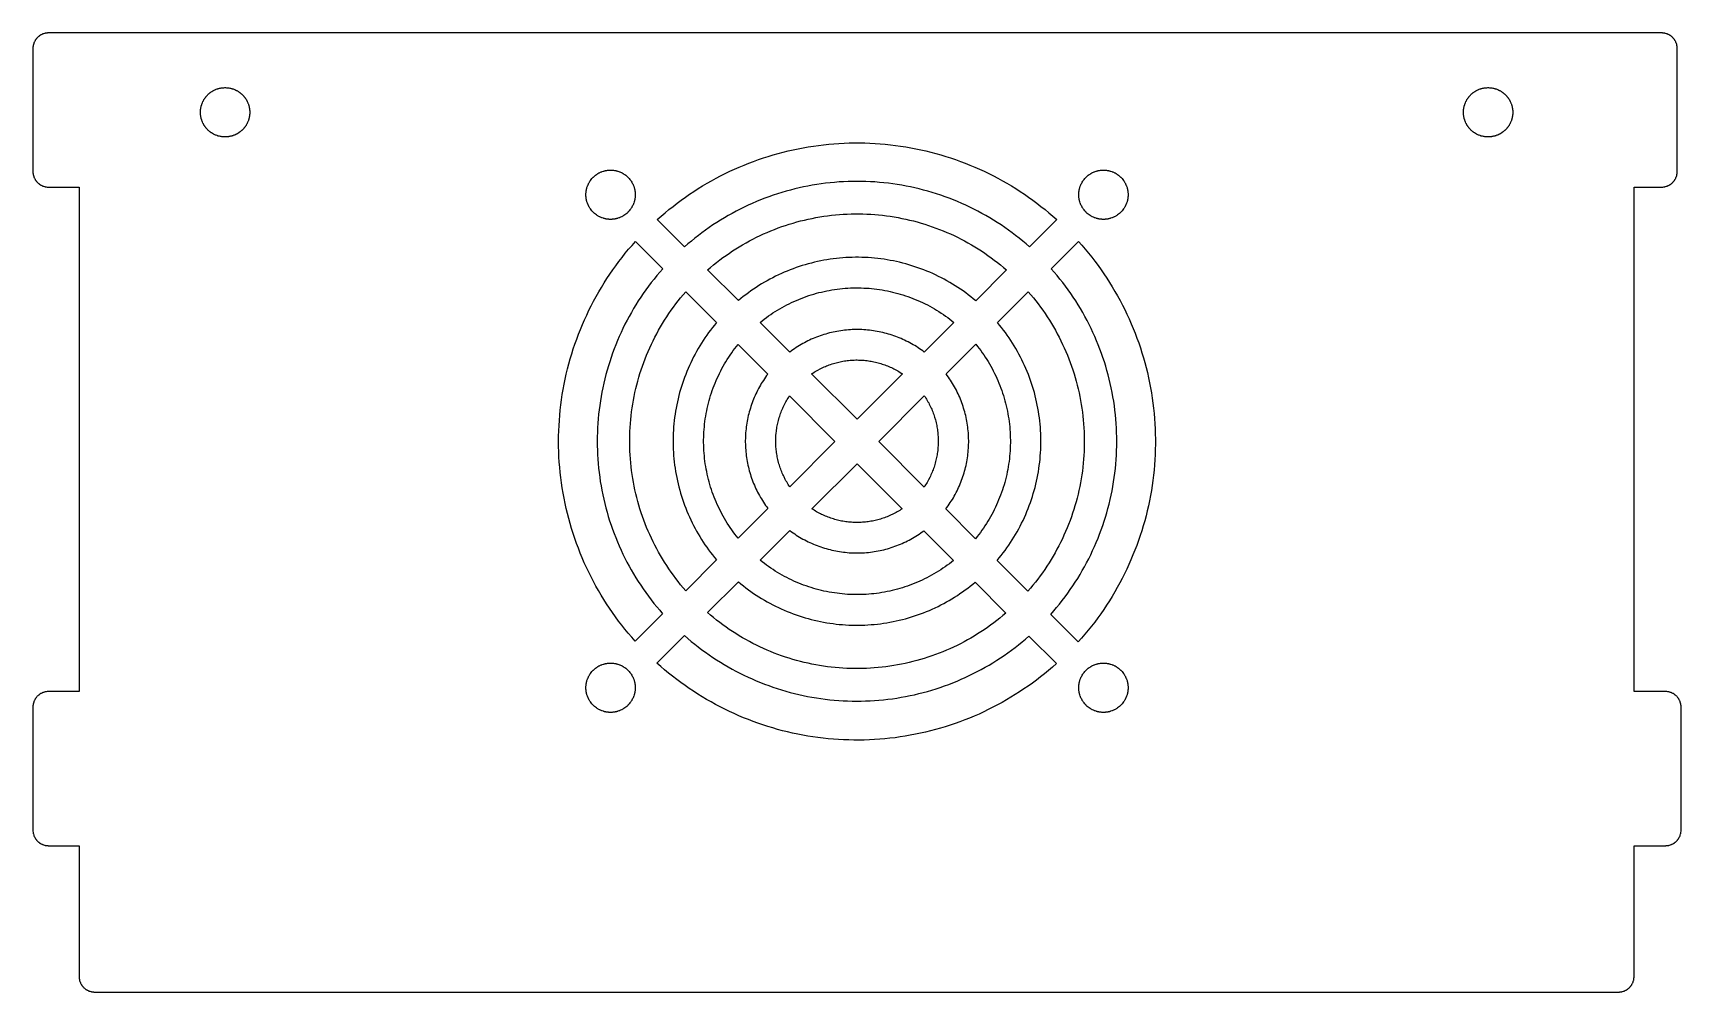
# Model space of a CAD drawing. Header units: metres. Extents: x -3 to 104, y -10 to 53.
import ezdxf

# ---------------------------------------------------------------- set-up
doc = ezdxf.new("R2010")
doc.units = ezdxf.units.M

msp = doc.modelspace()

# ---------------------------------------------------------------- linework, layer by layer
for p, q in [((-2.71973, 52.4443), (-2.75488, 52.4062)), ((-2.69434, 52.4697), (-2.71973, 52.4443)), ((-2.65625, 52.5049), (-2.69434, 52.4697)), ((-2.64258, 52.5156), (-2.65625, 52.5049)), ((-2.62891, 52.5273), (-2.64258, 52.5156)), ((-2.60156, 52.5488), (-2.62891, 52.5273)), ((-2.58789, 52.5586), (-2.60156, 52.5488)), ((-2.57324, 52.5693), (-2.58789, 52.5586)), ((-2.55957, 52.5791), (-2.57324, 52.5693)), ((-2.54492, 52.5889), (-2.55957, 52.5791)), ((-2.53027, 52.5977), (-2.54492, 52.5889)), ((-2.51465, 52.6074), (-2.53027, 52.5977)), ((-2.5, 52.6162), (-2.51465, 52.6074)), ((-2.48438, 52.625), (-2.5, 52.6162)), ((-2.46973, 52.6328), (-2.48438, 52.625)), ((-2.42285, 52.6562), (-2.46973, 52.6328)), ((-2.40625, 52.6631), (-2.42285, 52.6562)), ((-2.39062, 52.6709), (-2.40625, 52.6631)), ((-2.375, 52.6768), (-2.39062, 52.6709)), ((-2.3584, 52.6836), (-2.375, 52.6768)), ((-2.30859, 52.7012), (-2.3584, 52.6836)), ((-2.24219, 52.7207), (-2.30859, 52.7012)), ((-2.22461, 52.7246), (-2.24219, 52.7207)), ((-2.20801, 52.7285), (-2.22461, 52.7246)), ((-2.19043, 52.7314), (-2.20801, 52.7285)), ((-2.17383, 52.7344), (-2.19043, 52.7314)), ((-2.15625, 52.7373), (-2.17383, 52.7344)), ((-2.13965, 52.7402), (-2.15625, 52.7373)), ((-2.06934, 52.748), (-2.13965, 52.7402)), ((-2.05273, 52.749), (-2.06934, 52.748)), ((-2.03516, 52.749), (-2.05273, 52.749)), ((-2.01758, 52.75), (-2.03516, 52.749)), ((102.768, 52.75), (-2.01758, 52.75)), ((102.785, 52.749), (102.768, 52.75)), ((102.803, 52.749), (102.785, 52.749)), ((102.819, 52.748), (102.803, 52.749)), ((102.89, 52.7402), (102.819, 52.748)), ((102.906, 52.7373), (102.89, 52.7402)), ((102.924, 52.7344), (102.906, 52.7373)), ((102.94, 52.7314), (102.924, 52.7344)), ((102.958, 52.7285), (102.94, 52.7314)), ((102.975, 52.7246), (102.958, 52.7285)), ((102.992, 52.7207), (102.975, 52.7246)), ((103.059, 52.7012), (102.992, 52.7207)), ((103.108, 52.6836), (103.059, 52.7012)), ((103.125, 52.6768), (103.108, 52.6836)), ((103.141, 52.6709), (103.125, 52.6768)), ((103.156, 52.6631), (103.141, 52.6709)), ((103.173, 52.6562), (103.156, 52.6631)), ((103.22, 52.6328), (103.173, 52.6562)), ((103.234, 52.625), (103.22, 52.6328)), ((103.25, 52.6162), (103.234, 52.625)), ((103.265, 52.6074), (103.25, 52.6162)), ((103.28, 52.5977), (103.265, 52.6074)), ((103.295, 52.5889), (103.28, 52.5977)), ((103.31, 52.5791), (103.295, 52.5889)), ((103.323, 52.5693), (103.31, 52.5791)), ((103.338, 52.5586), (103.323, 52.5693)), ((103.352, 52.5488), (103.338, 52.5586)), ((103.379, 52.5273), (103.352, 52.5488)), ((103.393, 52.5156), (103.379, 52.5273)), ((103.406, 52.5049), (103.393, 52.5156)), ((103.444, 52.4697), (103.406, 52.5049)), ((103.47, 52.4443), (103.444, 52.4697)), ((103.505, 52.4062), (103.47, 52.4443)), ((-2.99902, 51.7852), (-3, 51.7676)), ((-3, 51.7676), (-3, 43.7324)), ((-2.99805, 51.8193), (-2.99902, 51.8027)), ((-2.99902, 51.8027), (-2.99902, 51.7852)), ((-2.99023, 51.8896), (-2.99805, 51.8193)), ((-2.9873, 51.9062), (-2.99023, 51.8896)), ((-2.98438, 51.9238), (-2.9873, 51.9062)), ((-2.98145, 51.9404), (-2.98438, 51.9238)), ((-2.97852, 51.958), (-2.98145, 51.9404)), ((-2.97461, 51.9746), (-2.97852, 51.958)), ((-2.9707, 51.9922), (-2.97461, 51.9746)), ((-2.95117, 52.0586), (-2.9707, 51.9922)), ((-2.93359, 52.1084), (-2.95117, 52.0586)), ((-2.92676, 52.125), (-2.93359, 52.1084)), ((-2.9209, 52.1406), (-2.92676, 52.125)), ((-2.91309, 52.1562), (-2.9209, 52.1406)), ((-2.90625, 52.1729), (-2.91309, 52.1562)), ((-2.88281, 52.2197), (-2.90625, 52.1729)), ((-2.875, 52.2344), (-2.88281, 52.2197)), ((-2.86621, 52.25), (-2.875, 52.2344)), ((-2.85742, 52.2646), (-2.86621, 52.25)), ((-2.84766, 52.2803), (-2.85742, 52.2646)), ((-2.83887, 52.2949), (-2.84766, 52.2803)), ((-2.8291, 52.3096), (-2.83887, 52.2949)), ((-2.81934, 52.3232), (-2.8291, 52.3096)), ((-2.80859, 52.3379), (-2.81934, 52.3232)), ((-2.79883, 52.3516), (-2.80859, 52.3379)), ((-2.77734, 52.3789), (-2.79883, 52.3516)), ((-2.76562, 52.3926), (-2.77734, 52.3789)), ((-2.75488, 52.4062), (-2.76562, 52.3926)), ((103.516, 52.3926), (103.505, 52.4062)), ((103.527, 52.3789), (103.516, 52.3926)), ((103.549, 52.3516), (103.527, 52.3789)), ((103.559, 52.3379), (103.549, 52.3516)), ((103.569, 52.3232), (103.559, 52.3379)), ((103.579, 52.3096), (103.569, 52.3232)), ((103.589, 52.2949), (103.579, 52.3096)), ((103.598, 52.2803), (103.589, 52.2949)), ((103.607, 52.2646), (103.598, 52.2803)), ((103.616, 52.25), (103.607, 52.2646)), ((103.625, 52.2344), (103.616, 52.25)), ((103.633, 52.2197), (103.625, 52.2344)), ((103.656, 52.1729), (103.633, 52.2197)), ((103.663, 52.1562), (103.656, 52.1729)), ((103.671, 52.1406), (103.663, 52.1562)), ((103.677, 52.125), (103.671, 52.1406)), ((103.684, 52.1084), (103.677, 52.125)), ((103.701, 52.0586), (103.684, 52.1084)), ((103.721, 51.9922), (103.701, 52.0586)), ((103.725, 51.9746), (103.721, 51.9922)), ((103.729, 51.958), (103.725, 51.9746)), ((103.731, 51.9404), (103.729, 51.958)), ((103.734, 51.9238), (103.731, 51.9404)), ((103.737, 51.9062), (103.734, 51.9238)), ((103.74, 51.8896), (103.737, 51.9062)), ((103.748, 51.8193), (103.74, 51.8896)), ((103.749, 51.8027), (103.748, 51.8193)), ((103.749, 51.7852), (103.749, 51.8027)), ((103.75, 51.7676), (103.749, 51.7852)), ((103.75, 43.7324), (103.75, 51.7676)), ((7.96191, 48.1211), (7.98145, 48.1738)), ((7.98145, 48.1738), (7.99121, 48.1992)), ((7.99121, 48.1992), (8.00195, 48.2256)), ((8.00195, 48.2256), (8.03711, 48.3018)), ((8.03711, 48.3018), (8.0498, 48.3262)), ((8.0498, 48.3262), (8.0625, 48.3516)), ((8.0625, 48.3516), (8.0752, 48.376)), ((8.0752, 48.376), (8.08984, 48.4004)), ((8.08984, 48.4004), (8.10352, 48.4238)), ((8.10352, 48.4238), (8.11816, 48.4482)), ((8.11816, 48.4482), (8.13281, 48.4717)), ((8.13281, 48.4717), (8.14844, 48.4951)), ((8.14844, 48.4951), (8.16406, 48.5176)), ((8.16406, 48.5176), (8.21387, 48.585)), ((8.21387, 48.585), (8.23145, 48.6064)), ((8.23145, 48.6064), (8.24902, 48.6289)), ((8.24902, 48.6289), (8.26758, 48.6494)), ((8.26758, 48.6494), (8.28613, 48.6709)), ((8.28613, 48.6709), (8.30469, 48.6914)), ((8.30469, 48.6914), (8.32422, 48.7119)), ((8.32422, 48.7119), (8.36328, 48.751)), ((8.36328, 48.751), (8.38379, 48.7705)), ((8.38379, 48.7705), (8.4043, 48.7891)), ((8.4043, 48.7891), (8.42578, 48.8076)), ((8.42578, 48.8076), (8.44629, 48.8252)), ((8.44629, 48.8252), (8.46777, 48.8438)), ((8.46777, 48.8438), (8.49023, 48.8604)), ((8.49023, 48.8604), (8.51172, 48.8779)), ((8.51172, 48.8779), (8.53418, 48.8945)), ((8.53418, 48.8945), (8.55762, 48.9102)), ((8.55762, 48.9102), (8.58008, 48.9268)), ((8.58008, 48.9268), (8.60352, 48.9414)), ((8.60352, 48.9414), (8.62695, 48.957)), ((8.62695, 48.957), (8.65137, 48.9717)), ((8.65137, 48.9717), (8.6748, 48.9854)), ((8.6748, 48.9854), (8.72363, 49.0127)), ((8.72363, 49.0127), (8.74902, 49.0254)), ((8.74902, 49.0254), (8.77344, 49.0381)), ((8.77344, 49.0381), (8.84961, 49.0732)), ((8.84961, 49.0732), (8.87598, 49.083)), ((8.87598, 49.083), (8.90137, 49.0938)), ((8.90137, 49.0938), (8.9541, 49.1133)), ((8.9541, 49.1133), (8.98047, 49.1221)), ((8.98047, 49.1221), (9.00684, 49.1299)), ((9.00684, 49.1299), (9.03418, 49.1377)), ((9.03418, 49.1377), (9.06055, 49.1455)), ((9.06055, 49.1455), (9.11523, 49.1592)), ((9.11523, 49.1592), (9.16992, 49.1709)), ((9.16992, 49.1709), (9.22461, 49.1807)), ((9.22461, 49.1807), (9.25195, 49.1846)), ((9.25195, 49.1846), (9.28027, 49.1885)), ((9.28027, 49.1885), (9.30762, 49.1914)), ((9.30762, 49.1914), (9.33594, 49.1943)), ((9.33594, 49.1943), (9.36328, 49.1963)), ((9.36328, 49.1963), (9.3916, 49.1982)), ((9.3916, 49.1982), (9.44727, 49.2002)), ((9.44727, 49.2002), (9.50293, 49.2002)), ((9.50293, 49.2002), (9.55859, 49.1982)), ((9.55859, 49.1982), (9.58691, 49.1963)), ((9.58691, 49.1963), (9.61426, 49.1943)), ((9.61426, 49.1943), (9.64258, 49.1914)), ((9.64258, 49.1914), (9.66992, 49.1885)), ((9.66992, 49.1885), (9.69727, 49.1846)), ((9.69727, 49.1846), (9.72559, 49.1807)), ((9.72559, 49.1807), (9.78027, 49.1709)), ((9.78027, 49.1709), (9.83496, 49.1592)), ((9.83496, 49.1592), (9.8623, 49.1523)), ((9.8623, 49.1523), (9.88867, 49.1455)), ((9.88867, 49.1455), (9.91602, 49.1377)), ((9.91602, 49.1377), (9.94238, 49.1299)), ((9.94238, 49.1299), (9.96973, 49.1221)), ((9.96973, 49.1221), (9.99609, 49.1133)), ((9.99609, 49.1133), (10.0488, 49.0938)), ((10.0488, 49.0938), (10.0742, 49.083)), ((10.0742, 49.083), (10.1006, 49.0732)), ((10.1006, 49.0732), (10.1768, 49.0381)), ((10.1768, 49.0381), (10.2012, 49.0254)), ((10.2012, 49.0254), (10.2266, 49.0127)), ((10.2266, 49.0127), (10.2754, 48.9854)), ((10.2754, 48.9854), (10.2988, 48.9717)), ((10.2988, 48.9717), (10.3232, 48.957)), ((10.3232, 48.957), (10.3467, 48.9414)), ((10.3467, 48.9414), (10.3701, 48.9268)), ((10.3701, 48.9268), (10.3926, 48.9102)), ((10.3926, 48.9102), (10.415, 48.8945)), ((10.415, 48.8945), (10.4375, 48.8779)), ((10.4375, 48.8779), (10.46, 48.8604)), ((10.46, 48.8604), (10.4814, 48.8438)), ((10.4814, 48.8438), (10.5039, 48.8252)), ((10.5039, 48.8252), (10.5244, 48.8076)), ((10.5244, 48.8076), (10.5459, 48.7891)), ((10.5459, 48.7891), (10.5664, 48.7705)), ((10.5664, 48.7705), (10.5869, 48.751)), ((10.5869, 48.751), (10.626, 48.7119)), ((10.626, 48.7119), (10.6455, 48.6914)), ((10.6455, 48.6914), (10.6641, 48.6709)), ((10.6641, 48.6709), (10.6826, 48.6494)), ((10.6826, 48.6494), (10.7002, 48.6289)), ((10.7002, 48.6289), (10.7188, 48.6064)), ((10.7188, 48.6064), (10.7354, 48.585)), ((10.7354, 48.585), (10.7529, 48.5625)), ((10.7529, 48.5625), (10.7695, 48.54)), ((10.7695, 48.54), (10.7852, 48.5176)), ((10.7852, 48.5176), (10.8018, 48.4951)), ((10.8018, 48.4951), (10.8164, 48.4717)), ((10.8164, 48.4717), (10.832, 48.4482)), ((10.832, 48.4482), (10.8467, 48.4238)), ((10.8467, 48.4238), (10.8604, 48.4004)), ((10.8604, 48.4004), (10.8877, 48.3516)), ((10.8877, 48.3516), (10.9004, 48.3262)), ((10.9004, 48.3262), (10.9131, 48.3018)), ((10.9131, 48.3018), (10.9482, 48.2256)), ((10.9482, 48.2256), (10.958, 48.1992)), ((10.958, 48.1992), (10.9688, 48.1738)), ((10.9688, 48.1738), (10.9883, 48.1211)), ((89.9619, 48.1211), (89.9814, 48.1738)), ((89.9814, 48.1738), (89.9912, 48.1992)), ((89.9912, 48.1992), (90.002, 48.2256)), ((90.002, 48.2256), (90.0371, 48.3018)), ((90.0371, 48.3018), (90.0498, 48.3262)), ((90.0498, 48.3262), (90.0625, 48.3516)), ((90.0625, 48.3516), (90.0752, 48.376)), ((90.0752, 48.376), (90.0898, 48.4004)), ((90.0898, 48.4004), (90.1035, 48.4238)), ((90.1035, 48.4238), (90.1182, 48.4482)), ((90.1182, 48.4482), (90.1328, 48.4717)), ((90.1328, 48.4717), (90.1484, 48.4951)), ((90.1484, 48.4951), (90.1641, 48.5176)), ((90.1641, 48.5176), (90.2139, 48.585)), ((90.2139, 48.585), (90.2314, 48.6064)), ((90.2314, 48.6064), (90.249, 48.6289)), ((90.249, 48.6289), (90.2676, 48.6494)), ((90.2676, 48.6494), (90.2861, 48.6709)), ((90.2861, 48.6709), (90.3047, 48.6914)), ((90.3047, 48.6914), (90.3242, 48.7119)), ((90.3242, 48.7119), (90.3633, 48.751)), ((90.3633, 48.751), (90.3838, 48.7705)), ((90.3838, 48.7705), (90.4043, 48.7891)), ((90.4043, 48.7891), (90.4258, 48.8076)), ((90.4258, 48.8076), (90.4463, 48.8252)), ((90.4463, 48.8252), (90.4678, 48.8438)), ((90.4678, 48.8438), (90.4902, 48.8604)), ((90.4902, 48.8604), (90.5117, 48.8779)), ((90.5117, 48.8779), (90.5342, 48.8945)), ((90.5342, 48.8945), (90.5576, 48.9102)), ((90.5576, 48.9102), (90.5801, 48.9268)), ((90.5801, 48.9268), (90.6035, 48.9414)), ((90.6035, 48.9414), (90.627, 48.957)), ((90.627, 48.957), (90.6514, 48.9717)), ((90.6514, 48.9717), (90.6748, 48.9854)), ((90.6748, 48.9854), (90.7236, 49.0127)), ((90.7236, 49.0127), (90.749, 49.0254)), ((90.749, 49.0254), (90.7734, 49.0381)), ((90.7734, 49.0381), (90.8496, 49.0732)), ((90.8496, 49.0732), (90.876, 49.083)), ((90.876, 49.083), (90.9014, 49.0938)), ((90.9014, 49.0938), (90.9541, 49.1133)), ((90.9541, 49.1133), (90.9805, 49.1221)), ((90.9805, 49.1221), (91.0068, 49.1299)), ((91.0068, 49.1299), (91.0342, 49.1377)), ((91.0342, 49.1377), (91.0605, 49.1455)), ((91.0605, 49.1455), (91.1152, 49.1592)), ((91.1152, 49.1592), (91.1699, 49.1709)), ((91.1699, 49.1709), (91.2246, 49.1807)), ((91.2246, 49.1807), (91.252, 49.1846)), ((91.252, 49.1846), (91.2803, 49.1885)), ((91.2803, 49.1885), (91.3076, 49.1914)), ((91.3076, 49.1914), (91.3359, 49.1943)), ((91.3359, 49.1943), (91.3633, 49.1963)), ((91.3633, 49.1963), (91.3916, 49.1982)), ((91.3916, 49.1982), (91.4473, 49.2002)), ((91.4473, 49.2002), (91.5029, 49.2002)), ((91.5029, 49.2002), (91.5586, 49.1982)), ((91.5586, 49.1982), (91.5869, 49.1963)), ((91.5869, 49.1963), (91.6143, 49.1943)), ((91.6143, 49.1943), (91.6426, 49.1914)), ((91.6426, 49.1914), (91.6699, 49.1885)), ((91.6699, 49.1885), (91.6973, 49.1846)), ((91.6973, 49.1846), (91.7256, 49.1807)), ((91.7256, 49.1807), (91.7803, 49.1709)), ((91.7803, 49.1709), (91.835, 49.1592)), ((91.835, 49.1592), (91.8623, 49.1523)), ((91.8623, 49.1523), (91.8887, 49.1455)), ((91.8887, 49.1455), (91.916, 49.1377)), ((91.916, 49.1377), (91.9424, 49.1299)), ((91.9424, 49.1299), (91.9697, 49.1221)), ((91.9697, 49.1221), (91.9961, 49.1133)), ((91.9961, 49.1133), (92.0488, 49.0938)), ((92.0488, 49.0938), (92.0742, 49.083)), ((92.0742, 49.083), (92.1006, 49.0732)), ((92.1006, 49.0732), (92.1768, 49.0381)), ((92.1768, 49.0381), (92.2012, 49.0254)), ((92.2012, 49.0254), (92.2266, 49.0127)), ((92.2266, 49.0127), (92.2754, 48.9854)), ((92.2754, 48.9854), (92.2988, 48.9717)), ((92.2988, 48.9717), (92.3232, 48.957)), ((92.3232, 48.957), (92.3467, 48.9414)), ((92.3467, 48.9414), (92.3701, 48.9268)), ((92.3701, 48.9268), (92.3926, 48.9102)), ((92.3926, 48.9102), (92.415, 48.8945)), ((92.415, 48.8945), (92.4375, 48.8779)), ((92.4375, 48.8779), (92.46, 48.8604)), ((92.46, 48.8604), (92.4814, 48.8438)), ((92.4814, 48.8438), (92.5039, 48.8252)), ((92.5039, 48.8252), (92.5244, 48.8076)), ((92.5244, 48.8076), (92.5459, 48.7891)), ((92.5459, 48.7891), (92.5664, 48.7705)), ((92.5664, 48.7705), (92.5869, 48.751)), ((92.5869, 48.751), (92.626, 48.7119)), ((92.626, 48.7119), (92.6455, 48.6914)), ((92.6455, 48.6914), (92.6641, 48.6709)), ((92.6641, 48.6709), (92.6826, 48.6494)), ((92.6826, 48.6494), (92.7002, 48.6289)), ((92.7002, 48.6289), (92.7188, 48.6064)), ((92.7188, 48.6064), (92.7354, 48.585)), ((92.7354, 48.585), (92.7529, 48.5625)), ((92.7529, 48.5625), (92.7695, 48.54)), ((92.7695, 48.54), (92.7852, 48.5176)), ((92.7852, 48.5176), (92.8018, 48.4951)), ((92.8018, 48.4951), (92.8164, 48.4717)), ((92.8164, 48.4717), (92.832, 48.4482)), ((92.832, 48.4482), (92.8467, 48.4238)), ((92.8467, 48.4238), (92.8604, 48.4004)), ((92.8604, 48.4004), (92.8877, 48.3516)), ((92.8877, 48.3516), (92.9004, 48.3262)), ((92.9004, 48.3262), (92.9131, 48.3018)), ((92.9131, 48.3018), (92.9482, 48.2256)), ((92.9482, 48.2256), (92.958, 48.1992)), ((92.958, 48.1992), (92.9688, 48.1738)), ((92.9688, 48.1738), (92.9883, 48.1211)), ((7.875, 47.6279), (7.87695, 47.6836)), ((7.875, 47.5723), (7.875, 47.6279)), ((7.87695, 47.5166), (7.875, 47.5723)), ((7.87695, 47.6836), (7.87891, 47.7119)), ((7.87891, 47.4883), (7.87695, 47.5166)), ((7.87891, 47.7119), (7.88086, 47.7393)), ((7.88086, 47.4609), (7.87891, 47.4883)), ((7.88086, 47.7393), (7.88379, 47.7676)), ((7.88379, 47.4326), (7.88086, 47.4609)), ((7.88379, 47.7676), (7.88672, 47.7949)), ((7.88672, 47.4053), (7.88379, 47.4326)), ((7.88672, 47.7949), (7.89062, 47.8223)), ((7.89062, 47.377), (7.88672, 47.4053)), ((7.89062, 47.8223), (7.89453, 47.8506)), ((7.89453, 47.3496), (7.89062, 47.377)), ((7.89453, 47.8506), (7.9043, 47.9053)), ((7.9043, 47.2949), (7.89453, 47.3496)), ((7.9043, 47.9053), (7.91602, 47.96)), ((7.91602, 47.2402), (7.9043, 47.2949)), ((7.91602, 47.96), (7.92285, 47.9873)), ((7.92969, 47.1855), (7.91602, 47.2402)), ((7.92285, 47.9873), (7.92969, 48.0137)), ((7.92969, 48.0137), (7.93652, 48.041)), ((7.93652, 47.1592), (7.92969, 47.1855)), ((7.93652, 48.041), (7.94531, 48.0674)), ((7.94531, 47.1318), (7.93652, 47.1592)), ((7.94531, 48.0674), (7.95312, 48.0947)), ((7.95312, 47.1055), (7.94531, 47.1318)), ((7.95312, 48.0947), (7.96191, 48.1211)), ((7.96191, 47.0791), (7.95312, 47.1055)), ((10.9883, 48.1211), (10.9971, 48.0947)), ((10.9971, 47.1055), (10.9883, 47.0791)), ((10.9971, 48.0947), (11.0049, 48.0674)), ((11.0049, 47.1318), (10.9971, 47.1055)), ((11.0049, 48.0674), (11.0127, 48.041)), ((11.0127, 47.1592), (11.0049, 47.1318)), ((11.0127, 48.041), (11.0205, 48.0137)), ((11.0205, 47.1855), (11.0127, 47.1592)), ((11.0205, 48.0137), (11.0273, 47.9873)), ((11.0342, 47.2402), (11.0205, 47.1855)), ((11.0273, 47.9873), (11.0342, 47.96)), ((11.0342, 47.96), (11.0459, 47.9053)), ((11.0459, 47.2949), (11.0342, 47.2402)), ((11.0459, 47.9053), (11.0557, 47.8506)), ((11.0557, 47.3496), (11.0459, 47.2949)), ((11.0557, 47.8506), (11.0596, 47.8223)), ((11.0596, 47.377), (11.0557, 47.3496)), ((11.0596, 47.8223), (11.0635, 47.7949)), ((11.0635, 47.4053), (11.0596, 47.377)), ((11.0635, 47.7949), (11.0664, 47.7676)), ((11.0664, 47.4326), (11.0635, 47.4053)), ((11.0664, 47.7676), (11.0693, 47.7393)), ((11.0693, 47.4609), (11.0664, 47.4326)), ((11.0693, 47.7393), (11.0713, 47.7119)), ((11.0713, 47.4883), (11.0693, 47.4609)), ((11.0713, 47.7119), (11.0732, 47.6836)), ((11.0732, 47.5166), (11.0713, 47.4883)), ((11.0732, 47.6836), (11.0752, 47.6279)), ((11.0752, 47.5723), (11.0732, 47.5166)), ((11.0752, 47.6279), (11.0752, 47.5723)), ((89.875, 47.6279), (89.877, 47.6836)), ((89.875, 47.5723), (89.875, 47.6279)), ((89.877, 47.5166), (89.875, 47.5723)), ((89.877, 47.6836), (89.8789, 47.7119)), ((89.8789, 47.4883), (89.877, 47.5166)), ((89.8789, 47.7119), (89.8809, 47.7393)), ((89.8809, 47.4609), (89.8789, 47.4883)), ((89.8809, 47.7393), (89.8838, 47.7676)), ((89.8838, 47.4326), (89.8809, 47.4609)), ((89.8838, 47.7676), (89.8867, 47.7949)), ((89.8867, 47.4053), (89.8838, 47.4326)), ((89.8867, 47.7949), (89.8906, 47.8223)), ((89.8906, 47.377), (89.8867, 47.4053)), ((89.8906, 47.8223), (89.8945, 47.8506)), ((89.8945, 47.3496), (89.8906, 47.377)), ((89.8945, 47.8506), (89.9043, 47.9053)), ((89.9043, 47.2949), (89.8945, 47.3496)), ((89.9043, 47.9053), (89.916, 47.96)), ((89.916, 47.2402), (89.9043, 47.2949)), ((89.916, 47.96), (89.9229, 47.9873)), ((89.9297, 47.1855), (89.916, 47.2402)), ((89.9229, 47.9873), (89.9297, 48.0137)), ((89.9297, 48.0137), (89.9365, 48.041)), ((89.9365, 47.1592), (89.9297, 47.1855)), ((89.9365, 48.041), (89.9453, 48.0674)), ((89.9453, 47.1318), (89.9365, 47.1592)), ((89.9453, 48.0674), (89.9531, 48.0947)), ((89.9531, 47.1055), (89.9453, 47.1318)), ((89.9531, 48.0947), (89.9619, 48.1211)), ((89.9619, 47.0791), (89.9531, 47.1055)), ((92.9883, 48.1211), (92.9971, 48.0947)), ((92.9971, 47.1055), (92.9883, 47.0791)), ((92.9971, 48.0947), (93.0049, 48.0674)), ((93.0049, 47.1318), (92.9971, 47.1055)), ((93.0049, 48.0674), (93.0127, 48.041)), ((93.0127, 47.1592), (93.0049, 47.1318)), ((93.0127, 48.041), (93.0205, 48.0137)), ((93.0205, 47.1855), (93.0127, 47.1592)), ((93.0205, 48.0137), (93.0273, 47.9873)), ((93.0342, 47.2402), (93.0205, 47.1855)), ((93.0273, 47.9873), (93.0342, 47.96)), ((93.0342, 47.96), (93.0459, 47.9053)), ((93.0459, 47.2949), (93.0342, 47.2402)), ((93.0459, 47.9053), (93.0557, 47.8506)), ((93.0557, 47.3496), (93.0459, 47.2949)), ((93.0557, 47.8506), (93.0596, 47.8223)), ((93.0596, 47.377), (93.0557, 47.3496)), ((93.0596, 47.8223), (93.0635, 47.7949)), ((93.0635, 47.4053), (93.0596, 47.377)), ((93.0635, 47.7949), (93.0664, 47.7676)), ((93.0664, 47.4326), (93.0635, 47.4053)), ((93.0664, 47.7676), (93.0693, 47.7393)), ((93.0693, 47.4609), (93.0664, 47.4326)), ((93.0693, 47.7393), (93.0713, 47.7119)), ((93.0713, 47.4883), (93.0693, 47.4609)), ((93.0713, 47.7119), (93.0732, 47.6836)), ((93.0732, 47.5166), (93.0713, 47.4883)), ((93.0732, 47.6836), (93.0752, 47.6279)), ((93.0752, 47.5723), (93.0732, 47.5166)), ((93.0752, 47.6279), (93.0752, 47.5723)), ((7.98145, 47.0264), (7.96191, 47.0791)), ((7.99121, 47.001), (7.98145, 47.0264)), ((8.00195, 46.9746), (7.99121, 47.001)), ((8.03711, 46.8984), (8.00195, 46.9746)), ((8.0498, 46.874), (8.03711, 46.8984)), ((8.0625, 46.8486), (8.0498, 46.874)), ((8.0752, 46.8242), (8.0625, 46.8486)), ((8.08984, 46.7998), (8.0752, 46.8242)), ((8.10352, 46.7764), (8.08984, 46.7998)), ((8.11816, 46.752), (8.10352, 46.7764)), ((8.13281, 46.7285), (8.11816, 46.752)), ((8.14844, 46.7051), (8.13281, 46.7285)), ((8.16406, 46.6826), (8.14844, 46.7051)), ((8.18066, 46.6592), (8.16406, 46.6826)), ((8.19727, 46.6367), (8.18066, 46.6592)), ((8.21387, 46.6152), (8.19727, 46.6367)), ((8.23145, 46.5928), (8.21387, 46.6152)), ((8.24902, 46.5713), (8.23145, 46.5928)), ((8.26758, 46.5508), (8.24902, 46.5713)), ((8.28613, 46.5293), (8.26758, 46.5508)), ((8.30469, 46.5088), (8.28613, 46.5293)), ((8.32422, 46.4883), (8.30469, 46.5088)), ((8.36328, 46.4492), (8.32422, 46.4883)), ((8.38379, 46.4297), (8.36328, 46.4492)), ((8.4043, 46.4111), (8.38379, 46.4297)), ((8.42578, 46.3926), (8.4043, 46.4111)), ((8.44629, 46.374), (8.42578, 46.3926)), ((8.46777, 46.3564), (8.44629, 46.374)), ((8.49023, 46.3389), (8.46777, 46.3564)), ((8.51172, 46.3223), (8.49023, 46.3389)), ((8.53418, 46.3057), (8.51172, 46.3223)), ((8.55762, 46.2891), (8.53418, 46.3057)), ((8.58008, 46.2734), (8.55762, 46.2891)), ((8.60352, 46.2578), (8.58008, 46.2734)), ((8.62695, 46.2432), (8.60352, 46.2578)), ((8.65137, 46.2285), (8.62695, 46.2432)), ((8.6748, 46.2148), (8.65137, 46.2285)), ((8.69922, 46.2002), (8.6748, 46.2148)), ((8.72363, 46.1875), (8.69922, 46.2002)), ((8.74902, 46.1748), (8.72363, 46.1875)), ((8.77344, 46.1621), (8.74902, 46.1748)), ((8.84961, 46.127), (8.77344, 46.1621)), ((8.87598, 46.1162), (8.84961, 46.127)), ((8.90137, 46.1064), (8.87598, 46.1162)), ((8.9541, 46.0869), (8.90137, 46.1064)), ((8.98047, 46.0781), (8.9541, 46.0869)), ((9.00684, 46.0703), (8.98047, 46.0781)), ((9.03418, 46.0615), (9.00684, 46.0703)), ((9.06055, 46.0547), (9.03418, 46.0615)), ((9.11523, 46.041), (9.06055, 46.0547)), ((9.16992, 46.0293), (9.11523, 46.041)), ((9.22461, 46.0195), (9.16992, 46.0293)), ((9.25195, 46.0156), (9.22461, 46.0195)), ((9.28027, 46.0117), (9.25195, 46.0156)), ((9.30762, 46.0088), (9.28027, 46.0117)), ((9.66992, 46.0117), (9.64258, 46.0088)), ((9.69727, 46.0156), (9.66992, 46.0117)), ((9.72559, 46.0195), (9.69727, 46.0156)), ((9.78027, 46.0293), (9.72559, 46.0195)), ((9.83496, 46.041), (9.78027, 46.0293)), ((9.8623, 46.0479), (9.83496, 46.041)), ((9.88867, 46.0547), (9.8623, 46.0479)), ((9.91602, 46.0615), (9.88867, 46.0547)), ((9.94238, 46.0703), (9.91602, 46.0615)), ((9.96973, 46.0781), (9.94238, 46.0703)), ((9.99609, 46.0869), (9.96973, 46.0781)), ((10.0488, 46.1064), (9.99609, 46.0869)), ((10.0742, 46.1162), (10.0488, 46.1064)), ((10.1006, 46.127), (10.0742, 46.1162)), ((10.1768, 46.1621), (10.1006, 46.127)), ((10.2012, 46.1748), (10.1768, 46.1621)), ((10.2266, 46.1875), (10.2012, 46.1748)), ((10.251, 46.2002), (10.2266, 46.1875)), ((10.2754, 46.2148), (10.251, 46.2002)), ((10.2988, 46.2285), (10.2754, 46.2148)), ((10.3232, 46.2432), (10.2988, 46.2285)), ((10.3467, 46.2578), (10.3232, 46.2432)), ((10.3701, 46.2734), (10.3467, 46.2578)), ((10.3926, 46.2891), (10.3701, 46.2734)), ((10.46, 46.3389), (10.3926, 46.2891)), ((10.4814, 46.3564), (10.46, 46.3389)), ((10.5039, 46.374), (10.4814, 46.3564)), ((10.5244, 46.3926), (10.5039, 46.374)), ((10.5459, 46.4111), (10.5244, 46.3926)), ((10.5664, 46.4297), (10.5459, 46.4111)), ((10.5869, 46.4492), (10.5664, 46.4297)), ((10.626, 46.4883), (10.5869, 46.4492)), ((10.6455, 46.5088), (10.626, 46.4883)), ((10.6641, 46.5293), (10.6455, 46.5088)), ((10.6826, 46.5508), (10.6641, 46.5293)), ((10.7002, 46.5713), (10.6826, 46.5508)), ((10.7188, 46.5928), (10.7002, 46.5713)), ((10.7354, 46.6152), (10.7188, 46.5928)), ((10.7529, 46.6367), (10.7354, 46.6152)), ((10.7695, 46.6592), (10.7529, 46.6367)), ((10.7852, 46.6826), (10.7695, 46.6592)), ((10.8018, 46.7051), (10.7852, 46.6826)), ((10.8164, 46.7285), (10.8018, 46.7051)), ((10.832, 46.752), (10.8164, 46.7285)), ((10.8467, 46.7764), (10.832, 46.752)), ((10.8604, 46.7998), (10.8467, 46.7764)), ((10.8877, 46.8486), (10.8604, 46.7998)), ((10.9004, 46.874), (10.8877, 46.8486)), ((10.9131, 46.8984), (10.9004, 46.874)), ((10.9482, 46.9746), (10.9131, 46.8984)), ((10.958, 47.001), (10.9482, 46.9746)), ((10.9688, 47.0264), (10.958, 47.001)), ((10.9883, 47.0791), (10.9688, 47.0264)), ((89.9814, 47.0264), (89.9619, 47.0791)), ((89.9912, 47.001), (89.9814, 47.0264)), ((90.002, 46.9746), (89.9912, 47.001)), ((90.0371, 46.8984), (90.002, 46.9746)), ((90.0498, 46.874), (90.0371, 46.8984)), ((90.0625, 46.8486), (90.0498, 46.874)), ((90.0752, 46.8242), (90.0625, 46.8486)), ((90.0898, 46.7998), (90.0752, 46.8242)), ((90.1035, 46.7764), (90.0898, 46.7998)), ((90.1182, 46.752), (90.1035, 46.7764)), ((90.1328, 46.7285), (90.1182, 46.752)), ((90.1484, 46.7051), (90.1328, 46.7285)), ((90.1641, 46.6826), (90.1484, 46.7051)), ((90.1807, 46.6592), (90.1641, 46.6826)), ((90.1973, 46.6367), (90.1807, 46.6592)), ((90.2139, 46.6152), (90.1973, 46.6367)), ((90.2314, 46.5928), (90.2139, 46.6152)), ((90.249, 46.5713), (90.2314, 46.5928)), ((90.2676, 46.5508), (90.249, 46.5713)), ((90.2861, 46.5293), (90.2676, 46.5508)), ((90.3047, 46.5088), (90.2861, 46.5293)), ((90.3242, 46.4883), (90.3047, 46.5088)), ((90.3633, 46.4492), (90.3242, 46.4883)), ((90.3838, 46.4297), (90.3633, 46.4492)), ((90.4043, 46.4111), (90.3838, 46.4297)), ((90.4258, 46.3926), (90.4043, 46.4111)), ((90.4463, 46.374), (90.4258, 46.3926)), ((90.4678, 46.3564), (90.4463, 46.374)), ((90.4902, 46.3389), (90.4678, 46.3564)), ((90.5117, 46.3223), (90.4902, 46.3389)), ((90.5342, 46.3057), (90.5117, 46.3223)), ((90.5576, 46.2891), (90.5342, 46.3057)), ((90.5801, 46.2734), (90.5576, 46.2891)), ((90.6035, 46.2578), (90.5801, 46.2734)), ((90.627, 46.2432), (90.6035, 46.2578)), ((90.6514, 46.2285), (90.627, 46.2432)), ((90.6748, 46.2148), (90.6514, 46.2285)), ((90.6992, 46.2002), (90.6748, 46.2148)), ((90.7236, 46.1875), (90.6992, 46.2002)), ((90.749, 46.1748), (90.7236, 46.1875)), ((90.7734, 46.1621), (90.749, 46.1748)), ((90.8496, 46.127), (90.7734, 46.1621)), ((90.876, 46.1162), (90.8496, 46.127)), ((90.9014, 46.1064), (90.876, 46.1162)), ((90.9541, 46.0869), (90.9014, 46.1064)), ((90.9805, 46.0781), (90.9541, 46.0869)), ((91.0068, 46.0703), (90.9805, 46.0781)), ((91.0342, 46.0615), (91.0068, 46.0703)), ((91.0605, 46.0547), (91.0342, 46.0615)), ((91.1152, 46.041), (91.0605, 46.0547)), ((91.1699, 46.0293), (91.1152, 46.041)), ((91.2246, 46.0195), (91.1699, 46.0293)), ((91.252, 46.0156), (91.2246, 46.0195)), ((91.2803, 46.0117), (91.252, 46.0156)), ((91.3076, 46.0088), (91.2803, 46.0117)), ((91.6699, 46.0117), (91.6426, 46.0088)), ((91.6973, 46.0156), (91.6699, 46.0117)), ((91.7256, 46.0195), (91.6973, 46.0156)), ((91.7803, 46.0293), (91.7256, 46.0195)), ((91.835, 46.041), (91.7803, 46.0293)), ((91.8623, 46.0479), (91.835, 46.041)), ((91.8887, 46.0547), (91.8623, 46.0479)), ((91.916, 46.0615), (91.8887, 46.0547)), ((91.9424, 46.0703), (91.916, 46.0615)), ((91.9697, 46.0781), (91.9424, 46.0703)), ((91.9961, 46.0869), (91.9697, 46.0781)), ((92.0488, 46.1064), (91.9961, 46.0869)), ((92.0742, 46.1162), (92.0488, 46.1064)), ((92.1006, 46.127), (92.0742, 46.1162)), ((92.1768, 46.1621), (92.1006, 46.127)), ((92.2012, 46.1748), (92.1768, 46.1621)), ((92.2266, 46.1875), (92.2012, 46.1748)), ((92.251, 46.2002), (92.2266, 46.1875)), ((92.2754, 46.2148), (92.251, 46.2002)), ((92.2988, 46.2285), (92.2754, 46.2148)), ((92.3232, 46.2432), (92.2988, 46.2285)), ((92.3467, 46.2578), (92.3232, 46.2432)), ((92.3701, 46.2734), (92.3467, 46.2578)), ((92.3926, 46.2891), (92.3701, 46.2734)), ((92.46, 46.3389), (92.3926, 46.2891)), ((92.4814, 46.3564), (92.46, 46.3389)), ((92.5039, 46.374), (92.4814, 46.3564)), ((92.5244, 46.3926), (92.5039, 46.374)), ((92.5459, 46.4111), (92.5244, 46.3926)), ((92.5664, 46.4297), (92.5459, 46.4111)), ((92.5869, 46.4492), (92.5664, 46.4297)), ((92.626, 46.4883), (92.5869, 46.4492)), ((92.6455, 46.5088), (92.626, 46.4883)), ((92.6641, 46.5293), (92.6455, 46.5088)), ((92.6826, 46.5508), (92.6641, 46.5293)), ((92.7002, 46.5713), (92.6826, 46.5508)), ((92.7188, 46.5928), (92.7002, 46.5713)), ((92.7354, 46.6152), (92.7188, 46.5928)), ((92.7529, 46.6367), (92.7354, 46.6152)), ((92.7695, 46.6592), (92.7529, 46.6367)), ((92.7852, 46.6826), (92.7695, 46.6592)), ((92.8018, 46.7051), (92.7852, 46.6826)), ((92.8164, 46.7285), (92.8018, 46.7051)), ((92.832, 46.752), (92.8164, 46.7285)), ((92.8467, 46.7764), (92.832, 46.752)), ((92.8604, 46.7998), (92.8467, 46.7764)), ((92.8877, 46.8486), (92.8604, 46.7998)), ((92.9004, 46.874), (92.8877, 46.8486)), ((92.9131, 46.8984), (92.9004, 46.874)), ((92.9482, 46.9746), (92.9131, 46.8984)), ((92.958, 47.001), (92.9482, 46.9746)), ((92.9688, 47.0264), (92.958, 47.001)), ((92.9883, 47.0791), (92.9688, 47.0264)), ((9.33594, 46.0059), (9.30762, 46.0088)), ((9.36328, 46.0039), (9.33594, 46.0059)), ((9.3916, 46.002), (9.36328, 46.0039)), ((9.44727, 46), (9.3916, 46.002)), ((9.50293, 46), (9.44727, 46)), ((9.55859, 46.002), (9.50293, 46)), ((9.58691, 46.0039), (9.55859, 46.002)), ((9.61426, 46.0059), (9.58691, 46.0039)), ((9.64258, 46.0088), (9.61426, 46.0059)), ((45.3789, 44.9277), (45.7021, 45.0127)), ((45.7021, 45.0127), (46.0273, 45.0928)), ((46.0273, 45.0928), (46.3525, 45.167)), ((46.3525, 45.167), (46.6797, 45.2363)), ((46.6797, 45.2363), (47.0088, 45.2988)), ((47.0088, 45.2988), (47.3379, 45.3564)), ((47.3379, 45.3564), (47.668, 45.4082)), ((47.668, 45.4082), (47.999, 45.4541)), ((47.999, 45.4541), (48.3311, 45.4951)), ((48.3311, 45.4951), (48.6641, 45.5293)), ((48.6641, 45.5293), (48.9971, 45.5586)), ((48.9971, 45.5586), (49.3301, 45.5811)), ((49.3301, 45.5811), (49.6641, 45.5986)), ((49.6641, 45.5986), (49.998, 45.6104)), ((49.998, 45.6104), (50.333, 45.6162)), ((50.333, 45.6162), (50.667, 45.6162)), ((50.667, 45.6162), (51.002, 45.6104)), ((51.002, 45.6104), (51.3359, 45.5986)), ((51.3359, 45.5986), (51.6699, 45.5811)), ((51.6699, 45.5811), (52.0029, 45.5586)), ((52.0029, 45.5586), (52.3359, 45.5293)), ((52.3359, 45.5293), (52.6689, 45.4951)), ((52.6689, 45.4951), (53.001, 45.4541)), ((53.001, 45.4541), (53.332, 45.4082)), ((53.332, 45.4082), (53.6621, 45.3564)), ((53.6621, 45.3564), (53.9912, 45.2988)), ((53.9912, 45.2988), (54.3203, 45.2363)), ((54.3203, 45.2363), (54.6475, 45.167)), ((54.6475, 45.167), (54.9727, 45.0928)), ((54.9727, 45.0928), (55.2979, 45.0127)), ((55.2979, 45.0127), (55.6211, 44.9277)), ((91.3359, 46.0059), (91.3076, 46.0088)), ((91.3633, 46.0039), (91.3359, 46.0059)), ((91.3916, 46.002), (91.3633, 46.0039)), ((91.4473, 46), (91.3916, 46.002)), ((91.5029, 46), (91.4473, 46)), ((91.5586, 46.002), (91.5029, 46)), ((91.5869, 46.0039), (91.5586, 46.002)), ((91.6143, 46.0059), (91.5869, 46.0039)), ((91.6426, 46.0088), (91.6143, 46.0059)), ((42.2471, 43.7695), (42.5508, 43.9102)), ((42.5508, 43.9102), (42.8564, 44.0439)), ((42.8564, 44.0439), (43.165, 44.1738)), ((43.165, 44.1738), (43.4756, 44.2979)), ((43.4756, 44.2979), (43.7881, 44.416)), ((43.7881, 44.416), (44.1025, 44.5293)), ((44.1025, 44.5293), (44.4189, 44.6367)), ((44.4189, 44.6367), (44.7373, 44.7393)), ((44.7373, 44.7393), (45.0576, 44.8359)), ((45.0576, 44.8359), (45.3789, 44.9277)), ((55.6211, 44.9277), (55.9424, 44.8359)), ((55.9424, 44.8359), (56.2627, 44.7393)), ((56.2627, 44.7393), (56.5811, 44.6367)), ((56.5811, 44.6367), (56.8975, 44.5293)), ((56.8975, 44.5293), (57.2119, 44.416)), ((57.2119, 44.416), (57.5244, 44.2979)), ((57.5244, 44.2979), (57.835, 44.1738)), ((57.835, 44.1738), (58.1436, 44.0439)), ((58.1436, 44.0439), (58.4492, 43.9102)), ((58.4492, 43.9102), (58.7529, 43.7695)), ((-3, 43.7324), (-2.99902, 43.7148)), ((-2.99902, 43.7148), (-2.99902, 43.6973)), ((-2.99902, 43.6973), (-2.99805, 43.6807)), ((-2.99805, 43.6807), (-2.99023, 43.6104)), ((-2.99023, 43.6104), (-2.9873, 43.5938)), ((-2.9873, 43.5938), (-2.98438, 43.5762)), ((-2.98438, 43.5762), (-2.98145, 43.5596)), ((-2.98145, 43.5596), (-2.97852, 43.542)), ((-2.97852, 43.542), (-2.97461, 43.5254)), ((-2.97461, 43.5254), (-2.9707, 43.5078)), ((-2.9707, 43.5078), (-2.95117, 43.4414)), ((-2.95117, 43.4414), (-2.93359, 43.3916)), ((-2.93359, 43.3916), (-2.92676, 43.375)), ((-2.92676, 43.375), (-2.9209, 43.3594)), ((-2.9209, 43.3594), (-2.91309, 43.3438)), ((-2.91309, 43.3438), (-2.90625, 43.3271)), ((-2.90625, 43.3271), (-2.88281, 43.2803)), ((-2.88281, 43.2803), (-2.875, 43.2656)), ((-2.875, 43.2656), (-2.86621, 43.25)), ((-2.86621, 43.25), (-2.85742, 43.2354)), ((-2.85742, 43.2354), (-2.84766, 43.2197)), ((-2.84766, 43.2197), (-2.83887, 43.2051)), ((-2.83887, 43.2051), (-2.8291, 43.1904)), ((-2.8291, 43.1904), (-2.81934, 43.1768)), ((-2.81934, 43.1768), (-2.80859, 43.1621)), ((-2.80859, 43.1621), (-2.79883, 43.1484)), ((-2.79883, 43.1484), (-2.77734, 43.1211)), ((-2.77734, 43.1211), (-2.76562, 43.1074)), ((-2.76562, 43.1074), (-2.75488, 43.0938)), ((-2.75488, 43.0938), (-2.71973, 43.0557)), ((-2.71973, 43.0557), (-2.69434, 43.0303)), ((-2.69434, 43.0303), (-2.65625, 42.9951)), ((-2.65625, 42.9951), (-2.64258, 42.9844)), ((-2.64258, 42.9844), (-2.62891, 42.9727)), ((-2.62891, 42.9727), (-2.60156, 42.9512)), ((-2.60156, 42.9512), (-2.58789, 42.9414)), ((-2.58789, 42.9414), (-2.57324, 42.9307)), ((-2.57324, 42.9307), (-2.55957, 42.9209)), ((-2.55957, 42.9209), (-2.54492, 42.9111)), ((-2.54492, 42.9111), (-2.53027, 42.9023)), ((-2.53027, 42.9023), (-2.51465, 42.8926)), ((-2.51465, 42.8926), (-2.5, 42.8838)), ((-2.5, 42.8838), (-2.48438, 42.875)), ((-2.48438, 42.875), (-2.46973, 42.8672)), ((-2.46973, 42.8672), (-2.42285, 42.8438)), ((-2.42285, 42.8438), (-2.40625, 42.8369)), ((-2.40625, 42.8369), (-2.39062, 42.8291)), ((-2.39062, 42.8291), (-2.375, 42.8232)), ((-2.375, 42.8232), (-2.3584, 42.8164)), ((-2.3584, 42.8164), (-2.30859, 42.7988)), ((32.9961, 42.7969), (33.0059, 42.8232)), ((33.0059, 42.8232), (33.0166, 42.8496)), ((33.0166, 42.8496), (33.0381, 42.9004)), ((33.0381, 42.9004), (33.0615, 42.9512)), ((33.0615, 42.9512), (33.0742, 42.9766)), ((33.0742, 42.9766), (33.0869, 43.001)), ((33.0869, 43.001), (33.1143, 43.0498)), ((33.1143, 43.0498), (33.1289, 43.0742)), ((33.1289, 43.0742), (33.1582, 43.1211)), ((33.1582, 43.1211), (33.1895, 43.168)), ((33.1895, 43.168), (33.2393, 43.2354)), ((33.2393, 43.2354), (33.292, 43.2998)), ((33.292, 43.2998), (33.3105, 43.3203)), ((33.3105, 43.3203), (33.3301, 43.3408)), ((33.3301, 43.3408), (33.3486, 43.3613)), ((33.3486, 43.3613), (33.3682, 43.3818)), ((33.3682, 43.3818), (33.3887, 43.4014)), ((33.3887, 43.4014), (33.4092, 43.4199)), ((33.4092, 43.4199), (33.4297, 43.4395)), ((33.4297, 43.4395), (33.4502, 43.458)), ((33.4502, 43.458), (33.5146, 43.5107)), ((33.5146, 43.5107), (33.582, 43.5605)), ((33.582, 43.5605), (33.6289, 43.5918)), ((33.6289, 43.5918), (33.6758, 43.6211)), ((33.6758, 43.6211), (33.7002, 43.6357)), ((33.7002, 43.6357), (33.749, 43.6631)), ((33.749, 43.6631), (33.7734, 43.6758)), ((33.7734, 43.6758), (33.7988, 43.6885)), ((33.7988, 43.6885), (33.8496, 43.7119)), ((33.8496, 43.7119), (33.9004, 43.7334)), ((33.9004, 43.7334), (33.9268, 43.7441)), ((33.9268, 43.7441), (33.9531, 43.7539)), ((33.9531, 43.7539), (34.0322, 43.7803)), ((34.0322, 43.7803), (34.0586, 43.7881)), ((34.0586, 43.7881), (34.0859, 43.7959)), ((34.0859, 43.7959), (34.1133, 43.8027)), ((34.1133, 43.8027), (34.1396, 43.8086)), ((34.1396, 43.8086), (34.167, 43.8154)), ((34.167, 43.8154), (34.1943, 43.8203)), ((34.1943, 43.8203), (34.2217, 43.8262)), ((34.2217, 43.8262), (34.25, 43.8301)), ((34.25, 43.8301), (34.3047, 43.8379)), ((34.3047, 43.8379), (34.333, 43.8408)), ((34.333, 43.8408), (34.3604, 43.8438)), ((34.3604, 43.8438), (34.3887, 43.8457)), ((34.3887, 43.8457), (34.416, 43.8477)), ((34.416, 43.8477), (34.4717, 43.8496)), ((34.4717, 43.8496), (34.5283, 43.8496)), ((34.5283, 43.8496), (34.584, 43.8477)), ((34.584, 43.8477), (34.6113, 43.8457)), ((34.6113, 43.8457), (34.6396, 43.8438)), ((34.6396, 43.8438), (34.667, 43.8408)), ((34.667, 43.8408), (34.6953, 43.8379)), ((34.6953, 43.8379), (34.75, 43.8301)), ((34.75, 43.8301), (34.7783, 43.8262)), ((34.7783, 43.8262), (34.8057, 43.8203)), ((34.8057, 43.8203), (34.833, 43.8154)), ((34.833, 43.8154), (34.8604, 43.8086)), ((34.8604, 43.8086), (34.8867, 43.8027)), ((34.8867, 43.8027), (34.9141, 43.7959)), ((34.9141, 43.7959), (34.9414, 43.7881)), ((34.9414, 43.7881), (34.9678, 43.7803)), ((34.9678, 43.7803), (35.0469, 43.7539)), ((35.0469, 43.7539), (35.0732, 43.7441)), ((35.0732, 43.7441), (35.0996, 43.7334)), ((35.0996, 43.7334), (35.1504, 43.7119)), ((35.1504, 43.7119), (35.2012, 43.6885)), ((35.2012, 43.6885), (35.2266, 43.6758)), ((35.2266, 43.6758), (35.251, 43.6631)), ((35.251, 43.6631), (35.2998, 43.6357)), ((35.2998, 43.6357), (35.3242, 43.6211)), ((35.3242, 43.6211), (35.3711, 43.5918)), ((35.3711, 43.5918), (35.418, 43.5605)), ((35.418, 43.5605), (35.4854, 43.5107)), ((35.4854, 43.5107), (35.5498, 43.458)), ((35.5498, 43.458), (35.5703, 43.4395)), ((35.5703, 43.4395), (35.5908, 43.4199)), ((35.5908, 43.4199), (35.6113, 43.4014)), ((35.6113, 43.4014), (35.6318, 43.3818)), ((35.6318, 43.3818), (35.6514, 43.3613)), ((35.6514, 43.3613), (35.6699, 43.3408)), ((35.6699, 43.3408), (35.6895, 43.3203)), ((35.6895, 43.3203), (35.708, 43.2998)), ((35.708, 43.2998), (35.7607, 43.2354)), ((35.7607, 43.2354), (35.8105, 43.168)), ((35.8105, 43.168), (35.8418, 43.1211)), ((35.8418, 43.1211), (35.8711, 43.0742)), ((35.8711, 43.0742), (35.8857, 43.0498)), ((35.8857, 43.0498), (35.9131, 43.001)), ((35.9131, 43.001), (35.9258, 42.9766)), ((35.9258, 42.9766), (35.9385, 42.9512)), ((35.9385, 42.9512), (35.9619, 42.9004)), ((35.9619, 42.9004), (35.9834, 42.8496)), ((35.9834, 42.8496), (35.9941, 42.8232)), ((35.9941, 42.8232), (36.0039, 42.7969)), ((40.1943, 42.6475), (40.4795, 42.8223)), ((40.4795, 42.8223), (40.7666, 42.9932)), ((40.7666, 42.9932), (41.0576, 43.1582)), ((41.0576, 43.1582), (41.3506, 43.3193)), ((41.3506, 43.3193), (41.6465, 43.4746)), ((41.6465, 43.4746), (41.9453, 43.625)), ((41.9453, 43.625), (42.2471, 43.7695)), ((47.3135, 42.8135), (47.0273, 42.7559)), ((47.5996, 42.8662), (47.3135, 42.8135)), ((47.8877, 42.9141), (47.5996, 42.8662)), ((48.1758, 42.9561), (47.8877, 42.9141)), ((48.4648, 42.9941), (48.1758, 42.9561)), ((48.7549, 43.0264), (48.4648, 42.9941)), ((49.0449, 43.0547), (48.7549, 43.0264)), ((49.3359, 43.0771), (49.0449, 43.0547)), ((49.627, 43.0947), (49.3359, 43.0771)), ((49.918, 43.1074), (49.627, 43.0947)), ((50.21, 43.1143), (49.918, 43.1074)), ((50.501, 43.1172), (50.21, 43.1143)), ((50.793, 43.1143), (50.501, 43.1172)), ((51.084, 43.1074), (50.793, 43.1143)), ((51.375, 43.0947), (51.084, 43.1074)), ((51.666, 43.0771), (51.375, 43.0947)), ((51.957, 43.0537), (51.666, 43.0771)), ((52.2471, 43.0264), (51.957, 43.0537)), ((52.5371, 42.9941), (52.2471, 43.0264)), ((52.8262, 42.9561), (52.5371, 42.9941)), ((53.1143, 42.9131), (52.8262, 42.9561)), ((53.4023, 42.8652), (53.1143, 42.9131)), ((53.6895, 42.8125), (53.4023, 42.8652)), ((53.9746, 42.7549), (53.6895, 42.8125)), ((58.7529, 43.7695), (59.0547, 43.625)), ((59.0547, 43.625), (59.3535, 43.4746)), ((59.3535, 43.4746), (59.6494, 43.3193)), ((59.6494, 43.3193), (59.9424, 43.1582)), ((59.9424, 43.1582), (60.2334, 42.9932)), ((60.2334, 42.9932), (60.5205, 42.8223)), ((60.5205, 42.8223), (60.8057, 42.6475)), ((64.9961, 42.7969), (65.0059, 42.8232)), ((65.0059, 42.8232), (65.0166, 42.8496)), ((65.0166, 42.8496), (65.0381, 42.9004)), ((65.0381, 42.9004), (65.0615, 42.9512)), ((65.0615, 42.9512), (65.0742, 42.9766)), ((65.0742, 42.9766), (65.0869, 43.001)), ((65.0869, 43.001), (65.1143, 43.0498)), ((65.1143, 43.0498), (65.1289, 43.0742)), ((65.1289, 43.0742), (65.1582, 43.1211)), ((65.1582, 43.1211), (65.1895, 43.168)), ((65.1895, 43.168), (65.2393, 43.2354)), ((65.2393, 43.2354), (65.292, 43.2998)), ((65.292, 43.2998), (65.3105, 43.3203)), ((65.3105, 43.3203), (65.3301, 43.3408)), ((65.3301, 43.3408), (65.3486, 43.3613)), ((65.3486, 43.3613), (65.3682, 43.3818)), ((65.3682, 43.3818), (65.3887, 43.4014)), ((65.3887, 43.4014), (65.4092, 43.4199)), ((65.4092, 43.4199), (65.4297, 43.4395)), ((65.4297, 43.4395), (65.4502, 43.458)), ((65.4502, 43.458), (65.5146, 43.5107)), ((65.5146, 43.5107), (65.582, 43.5605)), ((65.582, 43.5605), (65.6289, 43.5918)), ((65.6289, 43.5918), (65.6758, 43.6211)), ((65.6758, 43.6211), (65.7002, 43.6357)), ((65.7002, 43.6357), (65.749, 43.6631)), ((65.749, 43.6631), (65.7734, 43.6758)), ((65.7734, 43.6758), (65.7988, 43.6885)), ((65.7988, 43.6885), (65.8496, 43.7119)), ((65.8496, 43.7119), (65.9004, 43.7334)), ((65.9004, 43.7334), (65.9268, 43.7441)), ((65.9268, 43.7441), (65.9531, 43.7539)), ((65.9531, 43.7539), (66.0322, 43.7803)), ((66.0322, 43.7803), (66.0586, 43.7881)), ((66.0586, 43.7881), (66.0859, 43.7959)), ((66.0859, 43.7959), (66.1133, 43.8027)), ((66.1133, 43.8027), (66.1396, 43.8086)), ((66.1396, 43.8086), (66.167, 43.8154)), ((66.167, 43.8154), (66.1943, 43.8203)), ((66.1943, 43.8203), (66.2217, 43.8262)), ((66.2217, 43.8262), (66.25, 43.8301)), ((66.25, 43.8301), (66.3047, 43.8379)), ((66.3047, 43.8379), (66.333, 43.8408)), ((66.333, 43.8408), (66.3604, 43.8438)), ((66.3604, 43.8438), (66.3887, 43.8457)), ((66.3887, 43.8457), (66.416, 43.8477)), ((66.416, 43.8477), (66.4717, 43.8496)), ((66.4717, 43.8496), (66.5283, 43.8496)), ((66.5283, 43.8496), (66.584, 43.8477)), ((66.584, 43.8477), (66.6113, 43.8457)), ((66.6113, 43.8457), (66.6396, 43.8438)), ((66.6396, 43.8438), (66.667, 43.8408)), ((66.667, 43.8408), (66.6953, 43.8379)), ((66.6953, 43.8379), (66.75, 43.8301)), ((66.75, 43.8301), (66.7783, 43.8262)), ((66.7783, 43.8262), (66.8057, 43.8203)), ((66.8057, 43.8203), (66.833, 43.8154)), ((66.833, 43.8154), (66.8604, 43.8086)), ((66.8604, 43.8086), (66.8867, 43.8027)), ((66.8867, 43.8027), (66.9141, 43.7959)), ((66.9141, 43.7959), (66.9414, 43.7881)), ((66.9414, 43.7881), (66.9678, 43.7803)), ((66.9678, 43.7803), (67.0469, 43.7539)), ((67.0469, 43.7539), (67.0732, 43.7441)), ((67.0732, 43.7441), (67.0996, 43.7334)), ((67.0996, 43.7334), (67.1504, 43.7119)), ((67.1504, 43.7119), (67.2012, 43.6885)), ((67.2012, 43.6885), (67.2266, 43.6758)), ((67.2266, 43.6758), (67.251, 43.6631)), ((67.251, 43.6631), (67.2998, 43.6357)), ((67.2998, 43.6357), (67.3242, 43.6211)), ((67.3242, 43.6211), (67.3711, 43.5918)), ((67.3711, 43.5918), (67.418, 43.5605)), ((67.418, 43.5605), (67.4854, 43.5107)), ((67.4854, 43.5107), (67.5498, 43.458)), ((67.5498, 43.458), (67.5703, 43.4395)), ((67.5703, 43.4395), (67.5908, 43.4199)), ((67.5908, 43.4199), (67.6113, 43.4014)), ((67.6113, 43.4014), (67.6318, 43.3818)), ((67.6318, 43.3818), (67.6514, 43.3613)), ((67.6514, 43.3613), (67.6699, 43.3408)), ((67.6699, 43.3408), (67.6895, 43.3203)), ((67.6895, 43.3203), (67.708, 43.2998)), ((67.708, 43.2998), (67.7607, 43.2354)), ((67.7607, 43.2354), (67.8105, 43.168)), ((67.8105, 43.168), (67.8418, 43.1211)), ((67.8418, 43.1211), (67.8711, 43.0742)), ((67.8711, 43.0742), (67.8857, 43.0498)), ((67.8857, 43.0498), (67.9131, 43.001)), ((67.9131, 43.001), (67.9258, 42.9766)), ((67.9258, 42.9766), (67.9385, 42.9512)), ((67.9385, 42.9512), (67.9619, 42.9004)), ((67.9619, 42.9004), (67.9834, 42.8496)), ((67.9834, 42.8496), (67.9941, 42.8232)), ((67.9941, 42.8232), (68.0039, 42.7969)), ((103.059, 42.7988), (103.108, 42.8164)), ((103.108, 42.8164), (103.125, 42.8232)), ((103.125, 42.8232), (103.141, 42.8291)), ((103.141, 42.8291), (103.156, 42.8369)), ((103.156, 42.8369), (103.173, 42.8438)), ((103.173, 42.8438), (103.22, 42.8672)), ((103.22, 42.8672), (103.234, 42.875)), ((103.234, 42.875), (103.25, 42.8838)), ((103.25, 42.8838), (103.265, 42.8926)), ((103.265, 42.8926), (103.28, 42.9023)), ((103.28, 42.9023), (103.295, 42.9111)), ((103.295, 42.9111), (103.31, 42.9209)), ((103.31, 42.9209), (103.323, 42.9307)), ((103.323, 42.9307), (103.338, 42.9414)), ((103.338, 42.9414), (103.352, 42.9512)), ((103.352, 42.9512), (103.379, 42.9727)), ((103.379, 42.9727), (103.393, 42.9844)), ((103.393, 42.9844), (103.406, 42.9951)), ((103.406, 42.9951), (103.444, 43.0303)), ((103.444, 43.0303), (103.47, 43.0557)), ((103.47, 43.0557), (103.505, 43.0938)), ((103.505, 43.0938), (103.516, 43.1074)), ((103.516, 43.1074), (103.527, 43.1211)), ((103.527, 43.1211), (103.549, 43.1484)), ((103.549, 43.1484), (103.559, 43.1621)), ((103.559, 43.1621), (103.569, 43.1768)), ((103.569, 43.1768), (103.579, 43.1904)), ((103.579, 43.1904), (103.589, 43.2051)), ((103.589, 43.2051), (103.598, 43.2197)), ((103.598, 43.2197), (103.607, 43.2354)), ((103.607, 43.2354), (103.616, 43.25)), ((103.616, 43.25), (103.625, 43.2656)), ((103.625, 43.2656), (103.633, 43.2803)), ((103.633, 43.2803), (103.656, 43.3271)), ((103.656, 43.3271), (103.663, 43.3438)), ((103.663, 43.3438), (103.671, 43.3594)), ((103.671, 43.3594), (103.677, 43.375)), ((103.677, 43.375), (103.684, 43.3916)), ((103.684, 43.3916), (103.701, 43.4414)), ((103.701, 43.4414), (103.721, 43.5078)), ((103.721, 43.5078), (103.725, 43.5254)), ((103.725, 43.5254), (103.729, 43.542)), ((103.729, 43.542), (103.731, 43.5596)), ((103.731, 43.5596), (103.734, 43.5762)), ((103.734, 43.5762), (103.737, 43.5938)), ((103.737, 43.5938), (103.74, 43.6104)), ((103.74, 43.6104), (103.748, 43.6807)), ((103.748, 43.6807), (103.749, 43.6973)), ((103.749, 43.7148), (103.75, 43.7324)), ((103.749, 43.6973), (103.749, 43.7148)), ((-2.30859, 42.7988), (-2.24219, 42.7793)), ((-2.24219, 42.7793), (-2.22461, 42.7754)), ((-2.22461, 42.7754), (-2.20801, 42.7715)), ((-2.20801, 42.7715), (-2.19043, 42.7686)), ((-2.19043, 42.7686), (-2.17383, 42.7656)), ((-2.17383, 42.7656), (-2.15625, 42.7627)), ((-2.15625, 42.7627), (-2.13965, 42.7598)), ((-2.13965, 42.7598), (-2.06934, 42.752)), ((-2.06934, 42.752), (-2.05273, 42.751)), ((-2.05273, 42.751), (-2.03516, 42.751)), ((-2.03516, 42.751), (-2.01758, 42.75)), ((-2.01758, 42.75), (0, 42.75)), ((0, 42.75), (0, 10)), ((32.9004, 42.2783), (32.9023, 42.334)), ((32.9004, 42.2217), (32.9004, 42.2783)), ((32.9023, 42.166), (32.9004, 42.2217)), ((32.9023, 42.334), (32.9043, 42.3613)), ((32.9043, 42.1387), (32.9023, 42.166)), ((32.9043, 42.3613), (32.9062, 42.3896)), ((32.9062, 42.1104), (32.9043, 42.1387)), ((32.9062, 42.3896), (32.9092, 42.417)), ((32.9092, 42.083), (32.9062, 42.1104)), ((32.9092, 42.417), (32.9121, 42.4453)), ((32.9121, 42.0547), (32.9092, 42.083)), ((32.9121, 42.4453), (32.9199, 42.5)), ((32.9199, 42), (32.9121, 42.0547)), ((32.9199, 42.5), (32.9238, 42.5283)), ((32.9238, 41.9717), (32.9199, 42)), ((32.9238, 42.5283), (32.9297, 42.5557)), ((32.9297, 41.9443), (32.9238, 41.9717)), ((32.9297, 42.5557), (32.9346, 42.583)), ((32.9346, 41.917), (32.9297, 41.9443)), ((32.9346, 42.583), (32.9414, 42.6104)), ((32.9414, 41.8896), (32.9346, 41.917)), ((32.9414, 42.6104), (32.9473, 42.6367)), ((32.9473, 41.8633), (32.9414, 41.8896)), ((32.9473, 42.6367), (32.9541, 42.6641)), ((32.9541, 41.8359), (32.9473, 41.8633)), ((32.9541, 42.6641), (32.9619, 42.6914)), ((32.9619, 41.8086), (32.9541, 41.8359)), ((32.9619, 42.6914), (32.9697, 42.7178)), ((32.9697, 41.7822), (32.9619, 41.8086)), ((32.9697, 42.7178), (32.9961, 42.7969)), ((32.9961, 41.7031), (32.9697, 41.7822)), ((36.0039, 42.7969), (36.0303, 42.7178)), ((36.0303, 41.7822), (36.0039, 41.7031)), ((36.0303, 42.7178), (36.0381, 42.6914)), ((36.0381, 41.8086), (36.0303, 41.7822)), ((36.0381, 42.6914), (36.0459, 42.6641)), ((36.0459, 41.8359), (36.0381, 41.8086)), ((36.0459, 42.6641), (36.0527, 42.6367)), ((36.0527, 41.8633), (36.0459, 41.8359)), ((36.0527, 42.6367), (36.0586, 42.6104)), ((36.0586, 41.8896), (36.0527, 41.8633)), ((36.0586, 42.6104), (36.0654, 42.583)), ((36.0654, 41.917), (36.0586, 41.8896)), ((36.0654, 42.583), (36.0703, 42.5557)), ((36.0703, 41.9443), (36.0654, 41.917)), ((36.0703, 42.5557), (36.0762, 42.5283)), ((36.0762, 41.9717), (36.0703, 41.9443)), ((36.0762, 42.5283), (36.0801, 42.5)), ((36.0801, 42), (36.0762, 41.9717)), ((36.0801, 42.5), (36.0879, 42.4453)), ((36.0879, 42.0547), (36.0801, 42)), ((36.0879, 42.4453), (36.0908, 42.417)), ((36.0908, 42.083), (36.0879, 42.0547)), ((36.0908, 42.417), (36.0938, 42.3896)), ((36.0938, 42.1104), (36.0908, 42.083)), ((36.0938, 42.3896), (36.0957, 42.3613)), ((36.0957, 42.1387), (36.0938, 42.1104)), ((36.0957, 42.3613), (36.0977, 42.334)), ((36.0977, 42.166), (36.0957, 42.1387)), ((36.0977, 42.334), (36.0996, 42.2783)), ((36.0996, 42.2217), (36.0977, 42.166)), ((36.0996, 42.2783), (36.0996, 42.2217)), ((38.8193, 41.6973), (39.0879, 41.8965)), ((39.0879, 41.8965), (39.3594, 42.0918)), ((39.3594, 42.0918), (39.6348, 42.2812)), ((39.6348, 42.2812), (39.9131, 42.4668)), ((39.9131, 42.4668), (40.1943, 42.6475)), ((43.9707, 41.8018), (43.7021, 41.6865)), ((44.2402, 41.9121), (43.9707, 41.8018)), ((44.5117, 42.0186), (44.2402, 41.9121)), ((44.7852, 42.1191), (44.5117, 42.0186)), ((45.0605, 42.2158), (44.7852, 42.1191)), ((45.3369, 42.3076), (45.0605, 42.2158)), ((45.6152, 42.3945), (45.3369, 42.3076)), ((45.8955, 42.4766), (45.6152, 42.3945)), ((46.1768, 42.5537), (45.8955, 42.4766)), ((46.459, 42.626), (46.1768, 42.5537)), ((46.7422, 42.6934), (46.459, 42.626)), ((47.0273, 42.7559), (46.7422, 42.6934)), ((54.2598, 42.6924), (53.9746, 42.7549)), ((54.543, 42.625), (54.2598, 42.6924)), ((54.8262, 42.5527), (54.543, 42.625)), ((55.1064, 42.4756), (54.8262, 42.5527)), ((55.3867, 42.3936), (55.1064, 42.4756)), ((55.665, 42.3066), (55.3867, 42.3936)), ((55.9414, 42.2148), (55.665, 42.3066)), ((56.2168, 42.1191), (55.9414, 42.2148)), ((56.4902, 42.0176), (56.2168, 42.1191)), ((56.7617, 41.9121), (56.4902, 42.0176)), ((57.0322, 41.8008), (56.7617, 41.9121)), ((57.2998, 41.6855), (57.0322, 41.8008)), ((60.8057, 42.6475), (61.0869, 42.4668)), ((61.0869, 42.4668), (61.3652, 42.2812)), ((61.3652, 42.2812), (61.6406, 42.0918)), ((61.6406, 42.0918), (61.9121, 41.8965)), ((61.9121, 41.8965), (62.1807, 41.6973)), ((64.9004, 42.2783), (64.9023, 42.334)), ((64.9004, 42.2217), (64.9004, 42.2783)), ((64.9023, 42.166), (64.9004, 42.2217)), ((64.9023, 42.334), (64.9043, 42.3613)), ((64.9043, 42.1387), (64.9023, 42.166)), ((64.9043, 42.3613), (64.9062, 42.3896)), ((64.9062, 42.1104), (64.9043, 42.1387)), ((64.9062, 42.3896), (64.9092, 42.417)), ((64.9092, 42.083), (64.9062, 42.1104)), ((64.9092, 42.417), (64.9121, 42.4453)), ((64.9121, 42.0547), (64.9092, 42.083)), ((64.9121, 42.4453), (64.9199, 42.5)), ((64.9199, 42), (64.9121, 42.0547)), ((64.9199, 42.5), (64.9238, 42.5283)), ((64.9238, 41.9717), (64.9199, 42)), ((64.9238, 42.5283), (64.9297, 42.5557)), ((64.9297, 41.9443), (64.9238, 41.9717)), ((64.9297, 42.5557), (64.9346, 42.583)), ((64.9346, 41.917), (64.9297, 41.9443)), ((64.9346, 42.583), (64.9414, 42.6104)), ((64.9414, 41.8896), (64.9346, 41.917)), ((64.9414, 42.6104), (64.9473, 42.6367)), ((64.9473, 41.8633), (64.9414, 41.8896)), ((64.9473, 42.6367), (64.9541, 42.6641)), ((64.9541, 41.8359), (64.9473, 41.8633)), ((64.9541, 42.6641), (64.9619, 42.6914)), ((64.9619, 41.8086), (64.9541, 41.8359)), ((64.9619, 42.6914), (64.9697, 42.7178)), ((64.9697, 41.7822), (64.9619, 41.8086)), ((64.9697, 42.7178), (64.9961, 42.7969)), ((64.9961, 41.7031), (64.9697, 41.7822)), ((68.0039, 42.7969), (68.0303, 42.7178)), ((68.0303, 41.7822), (68.0039, 41.7031)), ((68.0303, 42.7178), (68.0381, 42.6914)), ((68.0381, 41.8086), (68.0303, 41.7822)), ((68.0381, 42.6914), (68.0459, 42.6641)), ((68.0459, 41.8359), (68.0381, 41.8086)), ((68.0459, 42.6641), (68.0527, 42.6367)), ((68.0527, 41.8633), (68.0459, 41.8359)), ((68.0527, 42.6367), (68.0586, 42.6104)), ((68.0586, 41.8896), (68.0527, 41.8633)), ((68.0586, 42.6104), (68.0654, 42.583)), ((68.0654, 41.917), (68.0586, 41.8896)), ((68.0654, 42.583), (68.0703, 42.5557)), ((68.0703, 41.9443), (68.0654, 41.917)), ((68.0703, 42.5557), (68.0762, 42.5283)), ((68.0762, 41.9717), (68.0703, 41.9443)), ((68.0762, 42.5283), (68.0801, 42.5)), ((68.0801, 42), (68.0762, 41.9717)), ((68.0801, 42.5), (68.0879, 42.4453)), ((68.0879, 42.0547), (68.0801, 42)), ((68.0879, 42.4453), (68.0908, 42.417)), ((68.0908, 42.083), (68.0879, 42.0547)), ((68.0908, 42.417), (68.0938, 42.3896)), ((68.0938, 42.1104), (68.0908, 42.083)), ((68.0938, 42.3896), (68.0957, 42.3613)), ((68.0957, 42.1387), (68.0938, 42.1104)), ((68.0957, 42.3613), (68.0977, 42.334)), ((68.0977, 42.166), (68.0957, 42.1387)), ((68.0977, 42.334), (68.0996, 42.2783)), ((68.0996, 42.2217), (68.0977, 42.166)), ((68.0996, 42.2783), (68.0996, 42.2217)), ((100.95, 10), (100.95, 42.75)), ((100.95, 42.75), (102.768, 42.75)), ((102.768, 42.75), (102.785, 42.751)), ((102.785, 42.751), (102.803, 42.751)), ((102.803, 42.751), (102.819, 42.752)), ((102.819, 42.752), (102.89, 42.7598)), ((102.89, 42.7598), (102.906, 42.7627)), ((102.906, 42.7627), (102.924, 42.7656)), ((102.924, 42.7656), (102.94, 42.7686)), ((102.94, 42.7686), (102.958, 42.7715)), ((102.958, 42.7715), (102.975, 42.7754)), ((102.975, 42.7754), (102.992, 42.7793)), ((102.992, 42.7793), (103.059, 42.7988)), ((33.0059, 41.6768), (32.9961, 41.7031)), ((33.0166, 41.6504), (33.0059, 41.6768)), ((33.0381, 41.5996), (33.0166, 41.6504)), ((33.0615, 41.5488), (33.0381, 41.5996)), ((33.0742, 41.5234), (33.0615, 41.5488)), ((33.0869, 41.499), (33.0742, 41.5234)), ((33.1143, 41.4502), (33.0869, 41.499)), ((33.1289, 41.4258), (33.1143, 41.4502)), ((33.1582, 41.3789), (33.1289, 41.4258)), ((33.1895, 41.332), (33.1582, 41.3789)), ((33.2393, 41.2646), (33.1895, 41.332)), ((33.292, 41.2002), (33.2393, 41.2646)), ((33.3105, 41.1797), (33.292, 41.2002)), ((33.3301, 41.1592), (33.3105, 41.1797)), ((33.3486, 41.1387), (33.3301, 41.1592)), ((33.3682, 41.1182), (33.3486, 41.1387)), ((33.3887, 41.0986), (33.3682, 41.1182)), ((33.4092, 41.0801), (33.3887, 41.0986)), ((33.4297, 41.0605), (33.4092, 41.0801)), ((33.4502, 41.042), (33.4297, 41.0605)), ((33.5146, 40.9893), (33.4502, 41.042)), ((33.582, 40.9395), (33.5146, 40.9893)), ((33.6289, 40.9082), (33.582, 40.9395)), ((33.6758, 40.8789), (33.6289, 40.9082)), ((33.7002, 40.8643), (33.6758, 40.8789)), ((33.749, 40.8369), (33.7002, 40.8643)), ((33.7734, 40.8242), (33.749, 40.8369)), ((33.7988, 40.8115), (33.7734, 40.8242)), ((33.8496, 40.7881), (33.7988, 40.8115)), ((33.9004, 40.7666), (33.8496, 40.7881)), ((33.9268, 40.7559), (33.9004, 40.7666)), ((33.9531, 40.7461), (33.9268, 40.7559)), ((34.0322, 40.7197), (33.9531, 40.7461)), ((34.0586, 40.7119), (34.0322, 40.7197)), ((34.0859, 40.7041), (34.0586, 40.7119)), ((34.1133, 40.6973), (34.0859, 40.7041)), ((34.1396, 40.6914), (34.1133, 40.6973)), ((34.167, 40.6846), (34.1396, 40.6914)), ((34.1943, 40.6797), (34.167, 40.6846)), ((34.2217, 40.6738), (34.1943, 40.6797)), ((34.25, 40.6699), (34.2217, 40.6738)), ((34.3047, 40.6621), (34.25, 40.6699)), ((34.333, 40.6592), (34.3047, 40.6621)), ((34.6953, 40.6621), (34.667, 40.6592)), ((34.75, 40.6699), (34.6953, 40.6621)), ((34.7783, 40.6738), (34.75, 40.6699)), ((34.8057, 40.6797), (34.7783, 40.6738)), ((34.833, 40.6846), (34.8057, 40.6797)), ((34.8604, 40.6914), (34.833, 40.6846)), ((34.8867, 40.6973), (34.8604, 40.6914)), ((34.9141, 40.7041), (34.8867, 40.6973)), ((34.9414, 40.7119), (34.9141, 40.7041)), ((34.9678, 40.7197), (34.9414, 40.7119)), ((35.0469, 40.7461), (34.9678, 40.7197)), ((35.0732, 40.7559), (35.0469, 40.7461)), ((35.0996, 40.7666), (35.0732, 40.7559)), ((35.1504, 40.7881), (35.0996, 40.7666)), ((35.2012, 40.8115), (35.1504, 40.7881)), ((35.2266, 40.8242), (35.2012, 40.8115)), ((35.251, 40.8369), (35.2266, 40.8242)), ((35.2998, 40.8643), (35.251, 40.8369)), ((35.3242, 40.8789), (35.2998, 40.8643)), ((35.3711, 40.9082), (35.3242, 40.8789)), ((35.418, 40.9395), (35.3711, 40.9082)), ((35.4854, 40.9893), (35.418, 40.9395)), ((35.5498, 41.042), (35.4854, 40.9893)), ((35.5703, 41.0605), (35.5498, 41.042)), ((35.5908, 41.0801), (35.5703, 41.0605)), ((35.6113, 41.0986), (35.5908, 41.0801)), ((35.6318, 41.1182), (35.6113, 41.0986)), ((35.6514, 41.1387), (35.6318, 41.1182)), ((35.6699, 41.1592), (35.6514, 41.1387)), ((35.6895, 41.1797), (35.6699, 41.1592)), ((35.708, 41.2002), (35.6895, 41.1797)), ((35.7607, 41.2646), (35.708, 41.2002)), ((35.8105, 41.332), (35.7607, 41.2646)), ((35.8418, 41.3789), (35.8105, 41.332)), ((35.8711, 41.4258), (35.8418, 41.3789)), ((35.8857, 41.4502), (35.8711, 41.4258)), ((35.9131, 41.499), (35.8857, 41.4502)), ((35.9258, 41.5234), (35.9131, 41.499)), ((35.9385, 41.5488), (35.9258, 41.5234)), ((35.9619, 41.5996), (35.9385, 41.5488)), ((35.9834, 41.6504), (35.9619, 41.5996)), ((35.9941, 41.6768), (35.9834, 41.6504)), ((36.0039, 41.7031), (35.9941, 41.6768)), ((37.5312, 40.6328), (37.7812, 40.8545)), ((37.7812, 40.8545), (38.0352, 41.0723)), ((38.0352, 41.0723), (38.293, 41.2852)), ((38.293, 41.2852), (38.5547, 41.4932)), ((38.5547, 41.4932), (38.8193, 41.6973)), ((41.8887, 40.7529), (41.6396, 40.6025)), ((42.1406, 40.9004), (41.8887, 40.7529)), ((42.3955, 41.042), (42.1406, 40.9004)), ((42.6523, 41.1807), (42.3955, 41.042)), ((42.9111, 41.3135), (42.6523, 41.1807)), ((43.1729, 41.4424), (42.9111, 41.3135)), ((43.4365, 41.5674), (43.1729, 41.4424)), ((43.7021, 41.6865), (43.4365, 41.5674)), ((47.0889, 40.6084), (47.3379, 40.666)), ((47.3379, 40.666), (47.5869, 40.7178)), ((47.5869, 40.7178), (47.8379, 40.7666)), ((47.8379, 40.7666), (48.0889, 40.8105)), ((48.0889, 40.8105), (48.3408, 40.8496)), ((48.3408, 40.8496), (48.5938, 40.8848)), ((48.5938, 40.8848), (48.8477, 40.916)), ((48.8477, 40.916), (49.1006, 40.9424)), ((49.1006, 40.9424), (49.3555, 40.9639)), ((49.3555, 40.9639), (49.6094, 40.9814)), ((49.6094, 40.9814), (49.8643, 40.9951)), ((49.8643, 40.9951), (50.1191, 41.0039)), ((50.1191, 41.0039), (50.375, 41.0078)), ((50.375, 41.0078), (50.6299, 41.0078)), ((50.6299, 41.0078), (50.8848, 41.0039)), ((50.8848, 41.0039), (51.1396, 40.9941)), ((51.1396, 40.9941), (51.3945, 40.9814)), ((51.3945, 40.9814), (51.6494, 40.9639)), ((51.6494, 40.9639), (51.9033, 40.9414)), ((51.9033, 40.9414), (52.1572, 40.915)), ((52.1572, 40.915), (52.4102, 40.8848)), ((52.4102, 40.8848), (52.6631, 40.8486)), ((52.6631, 40.8486), (52.915, 40.8096)), ((52.915, 40.8096), (53.166, 40.7656)), ((53.166, 40.7656), (53.417, 40.7178)), ((53.417, 40.7178), (53.667, 40.665)), ((53.667, 40.665), (53.915, 40.6074)), ((57.5654, 41.5664), (57.2998, 41.6855)), ((57.8291, 41.4414), (57.5654, 41.5664)), ((58.0908, 41.3125), (57.8291, 41.4414)), ((58.3496, 41.1797), (58.0908, 41.3125)), ((58.6064, 41.041), (58.3496, 41.1797)), ((58.8613, 40.8994), (58.6064, 41.041)), ((59.1133, 40.752), (58.8613, 40.8994)), ((59.3623, 40.6016), (59.1133, 40.752)), ((62.1807, 41.6973), (62.4453, 41.4932)), ((62.4453, 41.4932), (62.707, 41.2852)), ((62.707, 41.2852), (62.9648, 41.0723)), ((62.9648, 41.0723), (63.2188, 40.8545)), ((63.2188, 40.8545), (63.4688, 40.6328)), ((65.0059, 41.6768), (64.9961, 41.7031)), ((65.0166, 41.6504), (65.0059, 41.6768)), ((65.0381, 41.5996), (65.0166, 41.6504)), ((65.0615, 41.5488), (65.0381, 41.5996)), ((65.0742, 41.5234), (65.0615, 41.5488)), ((65.0869, 41.499), (65.0742, 41.5234)), ((65.1143, 41.4502), (65.0869, 41.499)), ((65.1289, 41.4258), (65.1143, 41.4502)), ((65.1582, 41.3789), (65.1289, 41.4258)), ((65.1895, 41.332), (65.1582, 41.3789)), ((65.2393, 41.2646), (65.1895, 41.332)), ((65.292, 41.2002), (65.2393, 41.2646)), ((65.3105, 41.1797), (65.292, 41.2002)), ((65.3301, 41.1592), (65.3105, 41.1797)), ((65.3486, 41.1387), (65.3301, 41.1592)), ((65.3682, 41.1182), (65.3486, 41.1387)), ((65.3887, 41.0986), (65.3682, 41.1182)), ((65.4092, 41.0801), (65.3887, 41.0986)), ((65.4297, 41.0605), (65.4092, 41.0801)), ((65.4502, 41.042), (65.4297, 41.0605)), ((65.5146, 40.9893), (65.4502, 41.042)), ((65.582, 40.9395), (65.5146, 40.9893)), ((65.6289, 40.9082), (65.582, 40.9395)), ((65.6758, 40.8789), (65.6289, 40.9082)), ((65.7002, 40.8643), (65.6758, 40.8789)), ((65.749, 40.8369), (65.7002, 40.8643)), ((65.7734, 40.8242), (65.749, 40.8369)), ((65.7988, 40.8115), (65.7734, 40.8242)), ((65.8496, 40.7881), (65.7988, 40.8115)), ((65.9004, 40.7666), (65.8496, 40.7881)), ((65.9268, 40.7559), (65.9004, 40.7666)), ((65.9531, 40.7461), (65.9268, 40.7559)), ((66.0322, 40.7197), (65.9531, 40.7461)), ((66.0586, 40.7119), (66.0322, 40.7197)), ((66.0859, 40.7041), (66.0586, 40.7119)), ((66.1133, 40.6973), (66.0859, 40.7041)), ((66.1396, 40.6914), (66.1133, 40.6973)), ((66.167, 40.6846), (66.1396, 40.6914)), ((66.1943, 40.6797), (66.167, 40.6846)), ((66.2217, 40.6738), (66.1943, 40.6797)), ((66.25, 40.6699), (66.2217, 40.6738)), ((66.3047, 40.6621), (66.25, 40.6699)), ((66.333, 40.6592), (66.3047, 40.6621)), ((66.6953, 40.6621), (66.667, 40.6592)), ((66.75, 40.6699), (66.6953, 40.6621)), ((66.7783, 40.6738), (66.75, 40.6699)), ((66.8057, 40.6797), (66.7783, 40.6738)), ((66.833, 40.6846), (66.8057, 40.6797)), ((66.8604, 40.6914), (66.833, 40.6846)), ((66.8867, 40.6973), (66.8604, 40.6914)), ((66.9141, 40.7041), (66.8867, 40.6973)), ((66.9414, 40.7119), (66.9141, 40.7041)), ((66.9678, 40.7197), (66.9414, 40.7119)), ((67.0469, 40.7461), (66.9678, 40.7197)), ((67.0732, 40.7559), (67.0469, 40.7461)), ((67.0996, 40.7666), (67.0732, 40.7559)), ((67.1504, 40.7881), (67.0996, 40.7666)), ((67.2012, 40.8115), (67.1504, 40.7881)), ((67.2266, 40.8242), (67.2012, 40.8115)), ((67.251, 40.8369), (67.2266, 40.8242)), ((67.2998, 40.8643), (67.251, 40.8369)), ((67.3242, 40.8789), (67.2998, 40.8643)), ((67.3711, 40.9082), (67.3242, 40.8789)), ((67.418, 40.9395), (67.3711, 40.9082)), ((67.4854, 40.9893), (67.418, 40.9395)), ((67.5498, 41.042), (67.4854, 40.9893)), ((67.5703, 41.0605), (67.5498, 41.042)), ((67.5908, 41.0801), (67.5703, 41.0605)), ((67.6113, 41.0986), (67.5908, 41.0801)), ((67.6318, 41.1182), (67.6113, 41.0986)), ((67.6514, 41.1387), (67.6318, 41.1182)), ((67.6699, 41.1592), (67.6514, 41.1387)), ((67.6895, 41.1797), (67.6699, 41.1592)), ((67.708, 41.2002), (67.6895, 41.1797)), ((67.7607, 41.2646), (67.708, 41.2002)), ((67.8105, 41.332), (67.7607, 41.2646)), ((67.8418, 41.3789), (67.8105, 41.332)), ((67.8711, 41.4258), (67.8418, 41.3789)), ((67.8857, 41.4502), (67.8711, 41.4258)), ((67.9131, 41.499), (67.8857, 41.4502)), ((67.9258, 41.5234), (67.9131, 41.499)), ((67.9385, 41.5488), (67.9258, 41.5234)), ((67.9619, 41.5996), (67.9385, 41.5488)), ((67.9834, 41.6504), (67.9619, 41.5996)), ((67.9941, 41.6768), (67.9834, 41.6504)), ((68.0039, 41.7031), (67.9941, 41.6768)), ((34.3604, 40.6562), (34.333, 40.6592)), ((34.3887, 40.6543), (34.3604, 40.6562)), ((34.416, 40.6523), (34.3887, 40.6543)), ((34.4717, 40.6504), (34.416, 40.6523)), ((34.5283, 40.6504), (34.4717, 40.6504)), ((34.584, 40.6523), (34.5283, 40.6504)), ((34.6113, 40.6543), (34.584, 40.6523)), ((34.6396, 40.6562), (34.6113, 40.6543)), ((34.667, 40.6592), (34.6396, 40.6562)), ((39.3027, 38.8643), (37.5312, 40.6328)), ((40.2012, 39.6084), (39.9717, 39.4277)), ((40.4336, 39.7842), (40.2012, 39.6084)), ((40.6689, 39.9561), (40.4336, 39.7842)), ((40.9072, 40.124), (40.6689, 39.9561)), ((41.1484, 40.2871), (40.9072, 40.124)), ((41.3926, 40.4473), (41.1484, 40.2871)), ((41.6396, 40.6025), (41.3926, 40.4473)), ((43.9746, 39.4873), (44.2041, 39.5986)), ((44.2041, 39.5986), (44.4365, 39.7051)), ((44.4365, 39.7051), (44.6699, 39.8076)), ((44.6699, 39.8076), (44.9053, 39.9072)), ((44.9053, 39.9072), (45.1416, 40.002)), ((45.1416, 40.002), (45.3809, 40.0918)), ((45.3809, 40.0918), (45.6201, 40.1787)), ((45.6201, 40.1787), (45.8623, 40.2607)), ((45.8623, 40.2607), (46.1045, 40.3389)), ((46.1045, 40.3389), (46.3486, 40.4131)), ((46.3486, 40.4131), (46.5947, 40.4824)), ((46.5947, 40.4824), (46.8408, 40.5479)), ((46.8408, 40.5479), (47.0889, 40.6084)), ((53.915, 40.6074), (54.1631, 40.5469)), ((54.1631, 40.5469), (54.4092, 40.4814)), ((54.4092, 40.4814), (54.6553, 40.4111)), ((54.6553, 40.4111), (54.8994, 40.3379)), ((54.8994, 40.3379), (55.1416, 40.2598)), ((55.1416, 40.2598), (55.3838, 40.1768)), ((55.3838, 40.1768), (55.624, 40.0908)), ((55.624, 40.0908), (55.8623, 40)), ((55.8623, 40), (56.0986, 39.9053)), ((56.0986, 39.9053), (56.334, 39.8066)), ((56.334, 39.8066), (56.5674, 39.7031)), ((56.5674, 39.7031), (56.7998, 39.5967)), ((56.7998, 39.5967), (57.0293, 39.4854)), ((59.6094, 40.4463), (59.3623, 40.6016)), ((59.8535, 40.2861), (59.6094, 40.4463)), ((60.0947, 40.1221), (59.8535, 40.2861)), ((60.333, 39.9551), (60.0947, 40.1221)), ((60.5684, 39.7822), (60.333, 39.9551)), ((60.8008, 39.6064), (60.5684, 39.7822)), ((61.0303, 39.4268), (60.8008, 39.6064)), ((63.4688, 40.6328), (61.6992, 38.8633)), ((66.3604, 40.6562), (66.333, 40.6592)), ((66.3887, 40.6543), (66.3604, 40.6562)), ((66.416, 40.6523), (66.3887, 40.6543)), ((66.4717, 40.6504), (66.416, 40.6523)), ((66.5283, 40.6504), (66.4717, 40.6504)), ((66.584, 40.6523), (66.5283, 40.6504)), ((66.6113, 40.6543), (66.584, 40.6523)), ((66.6396, 40.6562), (66.6113, 40.6543)), ((66.667, 40.6592), (66.6396, 40.6562)), ((35.457, 38.4473), (35.6729, 38.708)), ((35.6729, 38.708), (35.8926, 38.9658)), ((35.8926, 38.9658), (36.1172, 39.2188)), ((36.1172, 39.2188), (37.8848, 37.4463)), ((39.5225, 39.0566), (39.3027, 38.8643)), ((39.7461, 39.2441), (39.5225, 39.0566)), ((39.9717, 39.4277), (39.7461, 39.2441)), ((42.2119, 38.4619), (42.4248, 38.6025)), ((42.4248, 38.6025), (42.6387, 38.7412)), ((42.6387, 38.7412), (42.8564, 38.875)), ((42.8564, 38.875), (43.0752, 39.0049)), ((43.0752, 39.0049), (43.2969, 39.1318)), ((43.2969, 39.1318), (43.5205, 39.2539)), ((43.5205, 39.2539), (43.7471, 39.373)), ((43.7471, 39.373), (43.9746, 39.4873)), ((57.0293, 39.4854), (57.2568, 39.3711)), ((57.2568, 39.3711), (57.4824, 39.252)), ((57.4824, 39.252), (57.7061, 39.1299)), ((57.7061, 39.1299), (57.9277, 39.0029)), ((57.9277, 39.0029), (58.1475, 38.873)), ((58.1475, 38.873), (58.3643, 38.7383)), ((58.3643, 38.7383), (58.5791, 38.6006)), ((58.5791, 38.6006), (58.791, 38.459)), ((61.2559, 39.2422), (61.0303, 39.4268)), ((61.4795, 39.0547), (61.2559, 39.2422)), ((61.6992, 38.8633), (61.4795, 39.0547)), ((63.1133, 37.4482), (64.8828, 39.2188)), ((64.8828, 39.2188), (65.1055, 38.9678)), ((65.1055, 38.9678), (65.3232, 38.7139)), ((65.3232, 38.7139), (65.5371, 38.4551)), ((34.6416, 37.3672), (34.8389, 37.6426)), ((34.8389, 37.6426), (35.04, 37.915)), ((35.04, 37.915), (35.2461, 38.1826)), ((35.2461, 38.1826), (35.457, 38.4473)), ((40.7988, 37.3721), (40.9922, 37.5381)), ((40.9922, 37.5381), (41.1885, 37.7002)), ((41.1885, 37.7002), (41.3877, 37.8594)), ((41.3877, 37.8594), (41.5898, 38.0156)), ((41.5898, 38.0156), (41.7949, 38.168)), ((41.7949, 38.168), (42.002, 38.3164)), ((42.002, 38.3164), (42.2119, 38.4619)), ((46.5479, 37.5166), (46.3535, 37.4473)), ((46.7432, 37.584), (46.5479, 37.5166)), ((46.9404, 37.6475), (46.7432, 37.584)), ((47.1387, 37.707), (46.9404, 37.6475)), ((47.3369, 37.7637), (47.1387, 37.707)), ((47.5371, 37.8164), (47.3369, 37.7637)), ((47.7373, 37.8662), (47.5371, 37.8164)), ((47.9395, 37.9121), (47.7373, 37.8662)), ((48.1416, 37.9551), (47.9395, 37.9121)), ((48.3447, 37.9941), (48.1416, 37.9551)), ((48.5479, 38.0293), (48.3447, 37.9941)), ((48.752, 38.0615), (48.5479, 38.0293)), ((48.957, 38.0898), (48.752, 38.0615)), ((49.1621, 38.1152), (48.957, 38.0898)), ((49.3682, 38.1357), (49.1621, 38.1152)), ((49.5742, 38.1543), (49.3682, 38.1357)), ((49.7803, 38.168), (49.5742, 38.1543)), ((49.9863, 38.1787), (49.7803, 38.168)), ((50.1934, 38.1855), (49.9863, 38.1787)), ((50.4004, 38.1895), (50.1934, 38.1855)), ((50.6064, 38.1895), (50.4004, 38.1895)), ((50.8135, 38.1855), (50.6064, 38.1895)), ((51.0205, 38.1787), (50.8135, 38.1855)), ((51.2266, 38.168), (51.0205, 38.1787)), ((51.4326, 38.1533), (51.2266, 38.168)), ((51.6387, 38.1357), (51.4326, 38.1533)), ((51.8447, 38.1143), (51.6387, 38.1357)), ((52.0498, 38.0889), (51.8447, 38.1143)), ((52.2539, 38.0605), (52.0498, 38.0889)), ((52.459, 38.0283), (52.2539, 38.0605)), ((52.6621, 37.9922), (52.459, 38.0283)), ((52.8652, 37.9531), (52.6621, 37.9922)), ((53.0674, 37.9102), (52.8652, 37.9531)), ((53.2686, 37.8643), (53.0674, 37.9102)), ((53.4697, 37.8145), (53.2686, 37.8643)), ((53.6699, 37.7617), (53.4697, 37.8145)), ((53.8682, 37.7051), (53.6699, 37.7617)), ((54.0664, 37.6445), (53.8682, 37.7051)), ((54.2627, 37.5811), (54.0664, 37.6445)), ((54.459, 37.5146), (54.2627, 37.5811)), ((54.6533, 37.4443), (54.459, 37.5146)), ((58.791, 38.459), (59.001, 38.3145)), ((59.001, 38.3145), (59.209, 38.165)), ((59.209, 38.165), (59.4131, 38.0127)), ((59.4131, 38.0127), (59.6152, 37.8574)), ((59.6152, 37.8574), (59.8145, 37.6982)), ((59.8145, 37.6982), (60.0107, 37.5352)), ((60.0107, 37.5352), (60.2051, 37.3691)), ((65.5371, 38.4551), (65.7461, 38.1934)), ((65.7461, 38.1934), (65.9502, 37.9277)), ((65.9502, 37.9277), (66.1504, 37.6582)), ((66.1504, 37.6582), (66.3447, 37.3857)), ((33.9043, 36.2334), (34.0811, 36.5215)), ((34.0811, 36.5215), (34.2627, 36.8066)), ((34.2627, 36.8066), (34.4502, 37.0889)), ((34.4502, 37.0889), (34.6416, 37.3672)), ((37.1416, 36.5488), (36.9658, 36.3164)), ((37.3223, 36.7783), (37.1416, 36.5488)), ((37.5059, 37.0039), (37.3223, 36.7783)), ((37.6934, 37.2266), (37.5059, 37.0039)), ((37.8848, 37.4463), (37.6934, 37.2266)), ((42.7988, 35.375), (40.7988, 37.3721)), ((44.3086, 36.459), (44.1328, 36.3506)), ((44.4863, 36.5654), (44.3086, 36.459)), ((44.666, 36.668), (44.4863, 36.5654)), ((44.8467, 36.7666), (44.666, 36.668)), ((45.0303, 36.8633), (44.8467, 36.7666)), ((45.2148, 36.9561), (45.0303, 36.8633)), ((45.4004, 37.0459), (45.2148, 36.9561)), ((45.5889, 37.1328), (45.4004, 37.0459)), ((45.7773, 37.2168), (45.5889, 37.1328)), ((45.9688, 37.2969), (45.7773, 37.2168)), ((46.1602, 37.373), (45.9688, 37.2969)), ((46.3535, 37.4473), (46.1602, 37.373)), ((54.8457, 37.3711), (54.6533, 37.4443)), ((55.0381, 37.2939), (54.8457, 37.3711)), ((55.2285, 37.2139), (55.0381, 37.2939)), ((55.418, 37.1299), (55.2285, 37.2139)), ((55.6055, 37.043), (55.418, 37.1299)), ((55.791, 36.9531), (55.6055, 37.043)), ((55.9756, 36.8604), (55.791, 36.9531)), ((56.1592, 36.7637), (55.9756, 36.8604)), ((56.3398, 36.6641), (56.1592, 36.7637)), ((56.5195, 36.5615), (56.3398, 36.6641)), ((56.6973, 36.4561), (56.5195, 36.5615)), ((56.873, 36.3467), (56.6973, 36.4561)), ((60.2051, 37.3691), (58.2061, 35.3701)), ((63.3057, 37.2285), (63.1133, 37.4482)), ((63.4941, 37.0049), (63.3057, 37.2285)), ((63.6777, 36.7783), (63.4941, 37.0049)), ((63.8584, 36.5479), (63.6777, 36.7783)), ((64.0352, 36.3154), (63.8584, 36.5479)), ((66.3447, 37.3857), (66.5352, 37.1104)), ((66.5352, 37.1104), (66.7207, 36.8311)), ((66.7207, 36.8311), (66.9014, 36.5488)), ((66.9014, 36.5488), (67.0771, 36.2637)), ((33.2471, 35.0498), (33.4033, 35.3496)), ((33.4033, 35.3496), (33.5654, 35.6475)), ((33.5654, 35.6475), (33.7324, 35.9414)), ((33.7324, 35.9414), (33.9043, 36.2334)), ((36.3027, 35.3574), (36.1475, 35.1113)), ((36.4629, 35.6016), (36.3027, 35.3574)), ((36.626, 35.8428), (36.4629, 35.6016)), ((36.7939, 36.0811), (36.626, 35.8428)), ((36.9658, 36.3164), (36.7939, 36.0811)), ((38.7344, 35.1592), (38.8896, 35.3613)), ((38.8896, 35.3613), (39.0488, 35.5605)), ((39.0488, 35.5605), (39.2119, 35.7568)), ((39.2119, 35.7568), (39.3779, 35.9512)), ((39.3779, 35.9512), (41.374, 33.9492)), ((42.958, 35.5068), (42.7988, 35.375)), ((43.1201, 35.6357), (42.958, 35.5068)), ((43.2832, 35.7627), (43.1201, 35.6357)), ((43.4492, 35.8857), (43.2832, 35.7627)), ((43.6172, 36.0068), (43.4492, 35.8857)), ((43.7871, 36.124), (43.6172, 36.0068)), ((43.959, 36.2393), (43.7871, 36.124)), ((44.1328, 36.3506), (43.959, 36.2393)), ((46.2471, 35.252), (46.4033, 35.3242)), ((46.4033, 35.3242), (46.5615, 35.3936)), ((46.5615, 35.3936), (46.7207, 35.4609)), ((46.7207, 35.4609), (46.8809, 35.5254)), ((46.8809, 35.5254), (47.042, 35.5859)), ((47.042, 35.5859), (47.2041, 35.6445)), ((47.2041, 35.6445), (47.3672, 35.7002)), ((47.3672, 35.7002), (47.5312, 35.7529)), ((47.5312, 35.7529), (47.6963, 35.8037)), ((47.6963, 35.8037), (47.8623, 35.8506)), ((47.8623, 35.8506), (48.0293, 35.8945)), ((48.0293, 35.8945), (48.1963, 35.9365)), ((48.1963, 35.9365), (48.3652, 35.9746)), ((48.3652, 35.9746), (48.5332, 36.0098)), ((48.5332, 36.0098), (48.7031, 36.043)), ((48.7031, 36.043), (48.873, 36.0723)), ((48.873, 36.0723), (49.043, 36.0986)), ((49.043, 36.0986), (49.2139, 36.123)), ((49.2139, 36.123), (49.3857, 36.1436)), ((49.3857, 36.1436), (49.5566, 36.1611)), ((49.5566, 36.1611), (49.7285, 36.1758)), ((49.7285, 36.1758), (49.9014, 36.1885)), ((49.9014, 36.1885), (50.0732, 36.1973)), ((50.0732, 36.1973), (50.2461, 36.2031)), ((50.2461, 36.2031), (50.418, 36.2061)), ((50.418, 36.2061), (50.5908, 36.2061)), ((50.5908, 36.2061), (50.7627, 36.2031)), ((50.7627, 36.2031), (50.9355, 36.1963)), ((50.9355, 36.1963), (51.1074, 36.1875)), ((51.1074, 36.1875), (51.2793, 36.1758)), ((51.2793, 36.1758), (51.4512, 36.1602)), ((51.4512, 36.1602), (51.623, 36.1426)), ((51.623, 36.1426), (51.7939, 36.1221)), ((51.7939, 36.1221), (51.9648, 36.0977)), ((51.9648, 36.0977), (52.1357, 36.0713)), ((52.1357, 36.0713), (52.3057, 36.041)), ((52.3057, 36.041), (52.4746, 36.0088)), ((52.4746, 36.0088), (52.6436, 35.9727)), ((52.6436, 35.9727), (52.8115, 35.9336)), ((52.8115, 35.9336), (52.9795, 35.8926)), ((52.9795, 35.8926), (53.1455, 35.8486)), ((53.1455, 35.8486), (53.3115, 35.8008)), ((53.3115, 35.8008), (53.4766, 35.751)), ((53.4766, 35.751), (53.6406, 35.6973)), ((53.6406, 35.6973), (53.8037, 35.6416)), ((53.8037, 35.6416), (53.9668, 35.583)), ((53.9668, 35.583), (54.1279, 35.5215)), ((54.1279, 35.5215), (54.2871, 35.458)), ((54.2871, 35.458), (54.4463, 35.3906)), ((54.4463, 35.3906), (54.6045, 35.3213)), ((54.6045, 35.3213), (54.7607, 35.248)), ((57.0469, 36.2354), (56.873, 36.3467)), ((57.2188, 36.1201), (57.0469, 36.2354)), ((57.3887, 36.002), (57.2188, 36.1201)), ((57.5566, 35.8818), (57.3887, 36.002)), ((57.7217, 35.7578), (57.5566, 35.8818)), ((57.8857, 35.6318), (57.7217, 35.7578)), ((58.0469, 35.502), (57.8857, 35.6318)), ((58.2061, 35.3701), (58.0469, 35.502)), ((59.6221, 33.9541), (61.6201, 35.9541)), ((61.6201, 35.9541), (61.7861, 35.7598)), ((61.7861, 35.7598), (61.9492, 35.5625)), ((61.9492, 35.5625), (62.1094, 35.3633)), ((62.1094, 35.3633), (62.2646, 35.1602)), ((64.207, 36.0791), (64.0352, 36.3154)), ((64.375, 35.8408), (64.207, 36.0791)), ((64.5391, 35.5986), (64.375, 35.8408)), ((64.6992, 35.3545), (64.5391, 35.5986)), ((64.8545, 35.1064), (64.6992, 35.3545)), ((67.0771, 36.2637), (67.248, 35.9756)), ((67.248, 35.9756), (67.4141, 35.6836)), ((67.4141, 35.6836), (67.5752, 35.3896)), ((67.5752, 35.3896), (67.7305, 35.0928)), ((32.8096, 34.1338), (32.9502, 34.4424)), ((32.9502, 34.4424), (33.0957, 34.7471)), ((33.0957, 34.7471), (33.2471, 35.0498)), ((35.708, 34.3555), (35.5703, 34.0986)), ((35.8506, 34.6094), (35.708, 34.3555)), ((35.9971, 34.8613), (35.8506, 34.6094)), ((36.1475, 35.1113), (35.9971, 34.8613)), ((38.0088, 34.1104), (38.1465, 34.3252)), ((38.1465, 34.3252), (38.2881, 34.5381)), ((38.2881, 34.5381), (38.4336, 34.7471)), ((38.4336, 34.7471), (38.582, 34.9551)), ((38.582, 34.9551), (38.7344, 35.1592)), ((44.4805, 34.1807), (44.6191, 34.2832)), ((44.6191, 34.2832), (44.7588, 34.3838)), ((44.7588, 34.3838), (44.9004, 34.4824)), ((44.9004, 34.4824), (45.0439, 34.5781)), ((45.0439, 34.5781), (45.1895, 34.6719)), ((45.1895, 34.6719), (45.3359, 34.7617)), ((45.3359, 34.7617), (45.4844, 34.8506)), ((45.4844, 34.8506), (45.6338, 34.9355)), ((45.6338, 34.9355), (45.7852, 35.0186)), ((45.7852, 35.0186), (45.9375, 35.0996)), ((45.9375, 35.0996), (46.0918, 35.1768)), ((46.0918, 35.1768), (46.2471, 35.252)), ((54.7607, 35.248), (54.916, 35.1729)), ((54.916, 35.1729), (55.0703, 35.0957)), ((55.0703, 35.0957), (55.2227, 35.0146)), ((55.2227, 35.0146), (55.374, 34.9316)), ((55.374, 34.9316), (55.5234, 34.8457)), ((55.5234, 34.8457), (55.6719, 34.7578)), ((55.6719, 34.7578), (55.8184, 34.667)), ((55.8184, 34.667), (55.9629, 34.5732)), ((55.9629, 34.5732), (56.1064, 34.4775)), ((56.1064, 34.4775), (56.248, 34.3789)), ((56.248, 34.3789), (56.3887, 34.2783)), ((56.3887, 34.2783), (56.5264, 34.1748)), ((62.2646, 35.1602), (62.418, 34.9551)), ((62.418, 34.9551), (62.5664, 34.7471)), ((62.5664, 34.7471), (62.7119, 34.5371)), ((62.7119, 34.5371), (62.8535, 34.3242)), ((62.8535, 34.3242), (62.9922, 34.1094)), ((65.0059, 34.8564), (64.8545, 35.1064)), ((65.1533, 34.6045), (65.0059, 34.8564)), ((65.2949, 34.3496), (65.1533, 34.6045)), ((65.4336, 34.0918), (65.2949, 34.3496)), ((67.7305, 35.0928), (67.8809, 34.7939)), ((67.8809, 34.7939), (68.0264, 34.4922)), ((68.0264, 34.4922), (68.167, 34.1875)), ((32.3018, 32.8799), (32.4199, 33.1973)), ((32.4199, 33.1973), (32.5449, 33.5117)), ((32.5449, 33.5117), (32.6738, 33.8242)), ((32.6738, 33.8242), (32.8096, 34.1338)), ((35.1836, 33.3145), (35.0635, 33.0488)), ((35.3076, 33.5781), (35.1836, 33.3145)), ((35.4365, 33.8398), (35.3076, 33.5781)), ((35.5703, 34.0986), (35.4365, 33.8398)), ((37.377, 33.0039), (37.4961, 33.2295)), ((37.4961, 33.2295), (37.6182, 33.4531)), ((37.6182, 33.4531), (37.7451, 33.6748)), ((37.7451, 33.6748), (37.875, 33.8936)), ((37.875, 33.8936), (38.0088, 34.1104)), ((40.8633, 33.2998), (40.7432, 33.1318)), ((40.9873, 33.4658), (40.8633, 33.2998)), ((41.1133, 33.6289), (40.9873, 33.4658)), ((41.2422, 33.79), (41.1133, 33.6289)), ((41.374, 33.9492), (41.2422, 33.79)), ((44.209, 33.9668), (44.3438, 34.0752)), ((46.1387, 32.041), (44.209, 33.9668)), ((44.3438, 34.0752), (44.4805, 34.1807)), ((48.3516, 33.1748), (48.2324, 33.1367)), ((48.4717, 33.21), (48.3516, 33.1748)), ((48.5918, 33.2441), (48.4717, 33.21)), ((48.7129, 33.2764), (48.5918, 33.2441)), ((48.834, 33.3057), (48.7129, 33.2764)), ((48.9561, 33.334), (48.834, 33.3057)), ((49.0781, 33.3594), (48.9561, 33.334)), ((49.2012, 33.3828), (49.0781, 33.3594)), ((49.3242, 33.4043), (49.2012, 33.3828)), ((49.4473, 33.4229), (49.3242, 33.4043)), ((49.5713, 33.4404), (49.4473, 33.4229)), ((49.6953, 33.4551), (49.5713, 33.4404)), ((49.8193, 33.4678), (49.6953, 33.4551)), ((49.9443, 33.4785), (49.8193, 33.4678)), ((50.0684, 33.4873), (49.9443, 33.4785)), ((50.1934, 33.4932), (50.0684, 33.4873)), ((50.3184, 33.498), (50.1934, 33.4932)), ((50.4434, 33.5), (50.3184, 33.498)), ((50.5684, 33.5), (50.4434, 33.5)), ((50.6934, 33.4971), (50.5684, 33.5)), ((50.8184, 33.4932), (50.6934, 33.4971)), ((50.9424, 33.4863), (50.8184, 33.4932)), ((51.0674, 33.4775), (50.9424, 33.4863)), ((51.1914, 33.4668), (51.0674, 33.4775)), ((51.3164, 33.4541), (51.1914, 33.4668)), ((51.4404, 33.4385), (51.3164, 33.4541)), ((51.5635, 33.4219), (51.4404, 33.4385)), ((51.6875, 33.4023), (51.5635, 33.4219)), ((51.8105, 33.3809), (51.6875, 33.4023)), ((51.9326, 33.3574), (51.8105, 33.3809)), ((52.0557, 33.3311), (51.9326, 33.3574)), ((52.1768, 33.3037), (52.0557, 33.3311)), ((52.2979, 33.2734), (52.1768, 33.3037)), ((52.4189, 33.2412), (52.2979, 33.2734)), ((52.5391, 33.207), (52.4189, 33.2412)), ((52.6592, 33.1709), (52.5391, 33.207)), ((52.7773, 33.1328), (52.6592, 33.1709)), ((56.7969, 33.9619), (54.8701, 32.0342)), ((56.5264, 34.1748), (56.6631, 34.0693)), ((56.6631, 34.0693), (56.7969, 33.9619)), ((59.7539, 33.7949), (59.6221, 33.9541)), ((59.8838, 33.6328), (59.7539, 33.7949)), ((60.0107, 33.4688), (59.8838, 33.6328)), ((60.1338, 33.3027), (60.0107, 33.4688)), ((60.2549, 33.1348), (60.1338, 33.3027)), ((62.9922, 34.1094), (63.126, 33.8916)), ((63.126, 33.8916), (63.2568, 33.6719)), ((63.2568, 33.6719), (63.3838, 33.4492)), ((63.3838, 33.4492), (63.5059, 33.2246)), ((63.5059, 33.2246), (63.625, 32.999)), ((65.5674, 33.832), (65.4336, 34.0918)), ((65.6963, 33.5693), (65.5674, 33.832)), ((65.8203, 33.3057), (65.6963, 33.5693)), ((65.9404, 33.0391), (65.8203, 33.3057)), ((68.167, 34.1875), (68.3018, 33.8809)), ((68.3018, 33.8809), (68.4307, 33.5713)), ((68.4307, 33.5713), (68.5557, 33.2598)), ((68.5557, 33.2598), (68.6738, 32.9473)), ((31.9785, 31.918), (32.0811, 32.2402)), ((32.0811, 32.2402), (32.1885, 32.5615)), ((32.1885, 32.5615), (32.3018, 32.8799)), ((34.7324, 32.2393), (34.6309, 31.9668)), ((34.8379, 32.5107), (34.7324, 32.2393)), ((34.9482, 32.7812), (34.8379, 32.5107)), ((35.0635, 33.0488), (34.9482, 32.7812)), ((36.9424, 32.0811), (37.0449, 32.3145)), ((37.0449, 32.3145), (37.1523, 32.5459)), ((37.1523, 32.5459), (37.2627, 32.7754)), ((37.2627, 32.7754), (37.377, 33.0039)), ((40.1846, 32.2627), (40.082, 32.084)), ((40.29, 32.4404), (40.1846, 32.2627)), ((40.3994, 32.6162), (40.29, 32.4404)), ((40.5107, 32.79), (40.3994, 32.6162)), ((40.625, 32.9619), (40.5107, 32.79)), ((40.7432, 33.1318), (40.625, 32.9619)), ((42.3652, 31.9902), (42.4658, 32.1299)), ((42.4658, 32.1299), (42.5684, 32.2676)), ((42.5684, 32.2676), (42.6738, 32.4043)), ((42.6738, 32.4043), (42.7812, 32.5391)), ((42.7812, 32.5391), (44.707, 30.6094)), ((46.2393, 32.1152), (46.1387, 32.041)), ((46.3408, 32.1885), (46.2393, 32.1152)), ((46.4434, 32.2588), (46.3408, 32.1885)), ((46.5479, 32.3281), (46.4434, 32.2588)), ((46.6533, 32.3955), (46.5479, 32.3281)), ((46.7598, 32.4609), (46.6533, 32.3955)), ((46.8672, 32.5244), (46.7598, 32.4609)), ((46.9756, 32.5859), (46.8672, 32.5244)), ((47.0859, 32.6455), (46.9756, 32.5859)), ((47.1963, 32.7031), (47.0859, 32.6455)), ((47.3076, 32.7598), (47.1963, 32.7031)), ((47.4209, 32.8135), (47.3076, 32.7598)), ((47.5342, 32.8652), (47.4209, 32.8135)), ((47.6484, 32.916), (47.5342, 32.8652)), ((47.7637, 32.9639), (47.6484, 32.916)), ((47.8799, 33.0098), (47.7637, 32.9639)), ((47.9971, 33.0537), (47.8799, 33.0098)), ((48.1143, 33.0967), (47.9971, 33.0537)), ((48.2324, 33.1367), (48.1143, 33.0967)), ((52.8965, 33.0928), (52.7773, 33.1328)), ((53.0137, 33.0508), (52.8965, 33.0928)), ((53.1309, 33.0059), (53.0137, 33.0508)), ((53.2461, 32.96), (53.1309, 33.0059)), ((53.3613, 32.9111), (53.2461, 32.96)), ((53.4756, 32.8613), (53.3613, 32.9111)), ((53.5898, 32.8086), (53.4756, 32.8613)), ((53.7021, 32.7549), (53.5898, 32.8086)), ((53.8135, 32.6982), (53.7021, 32.7549)), ((53.9248, 32.6406), (53.8135, 32.6982)), ((54.0342, 32.5801), (53.9248, 32.6406)), ((54.1426, 32.5186), (54.0342, 32.5801)), ((54.25, 32.4551), (54.1426, 32.5186)), ((54.3564, 32.3896), (54.25, 32.4551)), ((54.4619, 32.3223), (54.3564, 32.3896)), ((54.5654, 32.2529), (54.4619, 32.3223)), ((54.6689, 32.1816), (54.5654, 32.2529)), ((54.7705, 32.1094), (54.6689, 32.1816)), ((54.8701, 32.0342), (54.7705, 32.1094)), ((56.2871, 30.6172), (58.2129, 32.5449)), ((58.2129, 32.5449), (58.3213, 32.4102)), ((58.3213, 32.4102), (58.4277, 32.2734)), ((58.4277, 32.2734), (58.5312, 32.1348)), ((58.5312, 32.1348), (58.6318, 31.9941)), ((60.373, 32.9639), (60.2549, 33.1348)), ((60.4883, 32.792), (60.373, 32.9639)), ((60.6006, 32.6172), (60.4883, 32.792)), ((60.709, 32.4414), (60.6006, 32.6172)), ((60.8154, 32.2627), (60.709, 32.4414)), ((60.918, 32.083), (60.8154, 32.2627)), ((63.625, 32.999), (63.7402, 32.7705)), ((63.7402, 32.7705), (63.8516, 32.54)), ((63.8516, 32.54), (63.958, 32.3076)), ((63.958, 32.3076), (64.0605, 32.0732)), ((66.0557, 32.7705), (65.9404, 33.0391)), ((66.166, 32.5), (66.0557, 32.7705)), ((66.2725, 32.2275), (66.166, 32.5)), ((66.373, 31.9541), (66.2725, 32.2275)), ((68.6738, 32.9473), (68.7871, 32.6318)), ((68.7871, 32.6318), (68.8955, 32.3145)), ((68.8955, 32.3145), (68.9971, 31.9951)), ((31.707, 30.9395), (31.792, 31.2676)), ((31.792, 31.2676), (31.8818, 31.5938)), ((31.8818, 31.5938), (31.9785, 31.918)), ((34.3564, 31.1367), (34.2744, 30.8564)), ((34.4434, 31.415), (34.3564, 31.1367)), ((34.5342, 31.6914), (34.4434, 31.415)), ((34.6309, 31.9668), (34.5342, 31.6914)), ((36.4893, 30.8896), (36.5723, 31.1309)), ((36.5723, 31.1309), (36.6582, 31.3701)), ((36.6582, 31.3701), (36.749, 31.6094)), ((36.749, 31.6094), (36.8438, 31.8457)), ((36.8438, 31.8457), (36.9424, 32.0811)), ((39.6172, 31.1611), (39.5332, 30.9727)), ((39.7031, 31.3486), (39.6172, 31.1611)), ((39.793, 31.5352), (39.7031, 31.3486)), ((39.8867, 31.7197), (39.793, 31.5352)), ((39.9824, 31.9023), (39.8867, 31.7197)), ((40.082, 32.084), (39.9824, 31.9023)), ((41.7305, 30.9639), (41.8135, 31.1152)), ((41.8135, 31.1152), (41.8994, 31.2646)), ((41.8994, 31.2646), (41.9873, 31.4131)), ((41.9873, 31.4131), (42.0781, 31.5596)), ((42.0781, 31.5596), (42.1709, 31.7051)), ((42.1709, 31.7051), (42.2666, 31.8477)), ((42.2666, 31.8477), (42.3652, 31.9902)), ((48.1943, 30.9932), (48.2773, 31.0322)), ((48.2773, 31.0322), (48.3613, 31.0703)), ((48.3613, 31.0703), (48.4453, 31.1074)), ((48.4453, 31.1074), (48.5303, 31.1426)), ((48.5303, 31.1426), (48.6162, 31.1758)), ((48.6162, 31.1758), (48.7021, 31.208)), ((48.7021, 31.208), (48.7891, 31.2383)), ((48.7891, 31.2383), (48.877, 31.2676)), ((48.877, 31.2676), (48.9648, 31.2949)), ((48.9648, 31.2949), (49.0527, 31.3213)), ((49.0527, 31.3213), (49.1416, 31.3457)), ((49.1416, 31.3457), (49.2305, 31.3691)), ((49.2305, 31.3691), (49.4102, 31.4102)), ((49.4102, 31.4102), (49.5, 31.4277)), ((49.5, 31.4277), (49.5908, 31.4443)), ((49.5908, 31.4443), (49.6816, 31.46)), ((49.6816, 31.46), (49.7725, 31.4736)), ((49.7725, 31.4736), (49.8643, 31.4854)), ((49.8643, 31.4854), (49.9551, 31.4951)), ((49.9551, 31.4951), (50.0469, 31.5039)), ((50.0469, 31.5039), (50.1387, 31.5117)), ((50.1387, 31.5117), (50.2305, 31.5166)), ((50.2305, 31.5166), (50.3223, 31.5205)), ((50.3223, 31.5205), (50.415, 31.5234)), ((50.415, 31.5234), (50.5068, 31.5234)), ((50.5068, 31.5234), (50.5986, 31.5225)), ((50.5986, 31.5225), (50.6904, 31.5205)), ((50.6904, 31.5205), (50.7822, 31.5166)), ((50.7822, 31.5166), (50.874, 31.5107)), ((50.874, 31.5107), (50.9658, 31.5029)), ((50.9658, 31.5029), (51.0576, 31.4941)), ((51.0576, 31.4941), (51.1494, 31.4834)), ((51.1494, 31.4834), (51.2402, 31.4717)), ((51.2402, 31.4717), (51.3311, 31.458)), ((51.3311, 31.458), (51.4219, 31.4424)), ((51.4219, 31.4424), (51.5127, 31.4258)), ((51.5127, 31.4258), (51.6025, 31.4072)), ((51.6025, 31.4072), (51.6924, 31.3867)), ((51.6924, 31.3867), (51.7822, 31.3652)), ((51.7822, 31.3652), (51.8711, 31.3428)), ((51.8711, 31.3428), (51.96, 31.3174)), ((51.96, 31.3174), (52.0479, 31.291)), ((52.0479, 31.291), (52.1357, 31.2637)), ((52.1357, 31.2637), (52.2227, 31.2344)), ((52.2227, 31.2344), (52.3096, 31.2031)), ((52.3096, 31.2031), (52.3955, 31.1709)), ((52.3955, 31.1709), (52.4814, 31.1377)), ((52.4814, 31.1377), (52.6514, 31.0654)), ((52.6514, 31.0654), (52.7344, 31.0273)), ((58.6318, 31.9941), (58.7305, 31.8525)), ((58.7305, 31.8525), (58.8262, 31.708)), ((58.8262, 31.708), (58.9199, 31.5625)), ((58.9199, 31.5625), (59.0117, 31.416)), ((59.0117, 31.416), (59.0996, 31.2666)), ((59.0996, 31.2666), (59.1855, 31.1162)), ((59.1855, 31.1162), (59.2686, 30.9648)), ((61.0176, 31.9014), (60.918, 32.083)), ((61.1143, 31.7178), (61.0176, 31.9014)), ((61.208, 31.5322), (61.1143, 31.7178)), ((61.2979, 31.3457), (61.208, 31.5322)), ((61.3848, 31.1582), (61.2979, 31.3457)), ((61.4678, 30.9678), (61.3848, 31.1582)), ((64.0605, 32.0732), (64.1602, 31.8379)), ((64.1602, 31.8379), (64.2549, 31.5996)), ((64.2549, 31.5996), (64.3457, 31.3613)), ((64.3457, 31.3613), (64.4316, 31.1201)), ((64.4316, 31.1201), (64.5137, 30.8779)), ((66.4697, 31.6777), (66.373, 31.9541)), ((66.5615, 31.4004), (66.4697, 31.6777)), ((66.6484, 31.1211), (66.5615, 31.4004)), ((66.7305, 30.8408), (66.6484, 31.1211)), ((68.9971, 31.9951), (69.0947, 31.6738)), ((69.0947, 31.6738), (69.1855, 31.3516)), ((69.1855, 31.3516), (69.2715, 31.0273)), ((31.4863, 29.9492), (31.5537, 30.2803)), ((31.5537, 30.2803), (31.627, 30.6104)), ((31.627, 30.6104), (31.707, 30.9395)), ((34.0576, 30.0098), (33.9951, 29.7246)), ((34.125, 30.293), (34.0576, 30.0098)), ((34.1973, 30.5752), (34.125, 30.293)), ((34.2744, 30.8564), (34.1973, 30.5752)), ((36.2031, 29.9102), (36.2676, 30.1572)), ((36.2676, 30.1572), (36.3379, 30.4023)), ((36.3379, 30.4023), (36.4111, 30.6465)), ((36.4111, 30.6465), (36.4893, 30.8896)), ((39.166, 30.0068), (39.1035, 29.8096)), ((39.2334, 30.2021), (39.166, 30.0068)), ((39.3037, 30.3965), (39.2334, 30.2021)), ((39.377, 30.5898), (39.3037, 30.3965)), ((39.4531, 30.7812), (39.377, 30.5898)), ((39.5332, 30.9727), (39.4531, 30.7812)), ((41.2246, 29.8691), (41.2891, 30.0293)), ((41.2891, 30.0293), (41.3555, 30.1875)), ((41.3555, 30.1875), (41.4248, 30.3457)), ((41.4248, 30.3457), (41.498, 30.502)), ((41.498, 30.502), (41.5723, 30.6572)), ((41.5723, 30.6572), (41.6504, 30.8115)), ((41.6504, 30.8115), (41.7305, 30.9639)), ((44.2881, 29.9883), (44.2246, 29.8809)), ((44.3535, 30.0947), (44.2881, 29.9883)), ((44.4209, 30.2002), (44.3535, 30.0947)), ((44.4893, 30.3047), (44.4209, 30.2002)), ((44.5605, 30.4072), (44.4893, 30.3047)), ((44.6328, 30.5088), (44.5605, 30.4072)), ((44.707, 30.6094), (44.6328, 30.5088)), ((47.5566, 30.626), (47.6338, 30.6768)), ((50.5117, 27.6758), (47.5566, 30.626)), ((47.6338, 30.6768), (47.7109, 30.7256)), ((47.7109, 30.7256), (47.79, 30.7744)), ((47.79, 30.7744), (47.8691, 30.8203)), ((47.8691, 30.8203), (47.9492, 30.8662)), ((47.9492, 30.8662), (48.1113, 30.9521)), ((48.1113, 30.9521), (48.1943, 30.9932)), ((53.4541, 30.6182), (50.5117, 27.6758)), ((52.7344, 31.0273), (52.8174, 30.9873)), ((52.8174, 30.9873), (52.9004, 30.9463)), ((52.9004, 30.9463), (52.9814, 30.9033)), ((52.9814, 30.9033), (53.0625, 30.8594)), ((53.0625, 30.8594), (53.1426, 30.8145)), ((53.1426, 30.8145), (53.2217, 30.7676)), ((53.2217, 30.7676), (53.3779, 30.6699)), ((53.3779, 30.6699), (53.4541, 30.6182)), ((56.3613, 30.5166), (56.2871, 30.6172)), ((56.4346, 30.415), (56.3613, 30.5166)), ((56.5059, 30.3115), (56.4346, 30.415)), ((56.5752, 30.207), (56.5059, 30.3115)), ((56.6426, 30.1016), (56.5752, 30.207)), ((56.708, 29.9941), (56.6426, 30.1016)), ((56.7725, 29.8867), (56.708, 29.9941)), ((59.2686, 30.9648), (59.3496, 30.8115)), ((59.3496, 30.8115), (59.4277, 30.6572)), ((59.4277, 30.6572), (59.5029, 30.502)), ((59.5029, 30.502), (59.5752, 30.3447)), ((59.5752, 30.3447), (59.6445, 30.1865)), ((59.6445, 30.1865), (59.7119, 30.0264)), ((59.7119, 30.0264), (59.7764, 29.8662)), ((61.5488, 30.7773), (61.4678, 30.9678)), ((61.625, 30.584), (61.5488, 30.7773)), ((61.6992, 30.3906), (61.625, 30.584)), ((61.7695, 30.1953), (61.6992, 30.3906)), ((61.8359, 29.999), (61.7695, 30.1953)), ((61.8994, 29.8018), (61.8359, 29.999)), ((64.5137, 30.8779), (64.5918, 30.6348)), ((64.5918, 30.6348), (64.666, 30.3896)), ((64.666, 30.3896), (64.7354, 30.1436)), ((64.7354, 30.1436), (64.8008, 29.8965)), ((66.8076, 30.5596), (66.7305, 30.8408)), ((66.8799, 30.2764), (66.8076, 30.5596)), ((66.9473, 29.9922), (66.8799, 30.2764)), ((67.0088, 29.7061), (66.9473, 29.9922)), ((69.2715, 31.0273), (69.3516, 30.7021)), ((69.3516, 30.7021), (69.4258, 30.375)), ((69.4258, 30.375), (69.4941, 30.0479)), ((69.4941, 30.0479), (69.5576, 29.7188)), ((31.2734, 28.6123), (31.3174, 28.9482)), ((31.3174, 28.9482), (31.3682, 29.2822)), ((31.3682, 29.2822), (31.4238, 29.6162)), ((31.4238, 29.6162), (31.4863, 29.9492)), ((33.8848, 29.1523), (33.8369, 28.8652)), ((33.9375, 29.4395), (33.8848, 29.1523)), ((33.9951, 29.7246), (33.9375, 29.4395)), ((35.9404, 28.6631), (35.9844, 28.9141)), ((35.9844, 28.9141), (36.0322, 29.165)), ((36.0322, 29.165), (36.085, 29.4141)), ((36.085, 29.4141), (36.1416, 29.6631)), ((36.1416, 29.6631), (36.2031, 29.9102)), ((38.8838, 29.0127), (38.8379, 28.8115)), ((38.9336, 29.2139), (38.8838, 29.0127)), ((38.9863, 29.4131), (38.9336, 29.2139)), ((39.043, 29.6123), (38.9863, 29.4131)), ((39.1035, 29.8096), (39.043, 29.6123)), ((40.8994, 28.8877), (40.9463, 29.0537)), ((40.9463, 29.0537), (40.9971, 29.2188)), ((40.9971, 29.2188), (41.0498, 29.3828)), ((41.0498, 29.3828), (41.1055, 29.5459)), ((41.1055, 29.5459), (41.1631, 29.708)), ((41.1631, 29.708), (41.2246, 29.8691)), ((43.7852, 28.9844), (43.7393, 28.8691)), ((43.834, 29.0996), (43.7852, 28.9844)), ((43.8838, 29.2139), (43.834, 29.0996)), ((43.9355, 29.3281), (43.8838, 29.2139)), ((43.9893, 29.4404), (43.9355, 29.3281)), ((44.0459, 29.5518), (43.9893, 29.4404)), ((44.1035, 29.6631), (44.0459, 29.5518)), ((44.1631, 29.7725), (44.1035, 29.6631)), ((44.2246, 29.8809), (44.1631, 29.7725)), ((45.9277, 28.8789), (45.9746, 28.958)), ((45.9746, 28.958), (46.0225, 29.0361)), ((46.0225, 29.0361), (46.0713, 29.1143)), ((46.0713, 29.1143), (46.1221, 29.1904)), ((46.1221, 29.1904), (49.0713, 26.2354)), ((51.916, 26.2441), (54.8711, 29.2012)), ((54.8711, 29.2012), (54.9209, 29.125)), ((54.9209, 29.125), (54.9707, 29.0479)), ((54.9707, 29.0479), (55.0176, 28.9707)), ((55.0176, 28.9707), (55.0645, 28.8916)), ((55.0645, 28.8916), (55.1094, 28.8125)), ((56.834, 29.7773), (56.7725, 29.8867)), ((56.8945, 29.667), (56.834, 29.7773)), ((56.9521, 29.5557), (56.8945, 29.667)), ((57.0088, 29.4443), (56.9521, 29.5557)), ((57.0625, 29.3311), (57.0088, 29.4443)), ((57.1152, 29.2168), (57.0625, 29.3311)), ((57.166, 29.1016), (57.1152, 29.2168)), ((57.2139, 28.9863), (57.166, 29.1016)), ((57.2598, 28.8691), (57.2139, 28.9863)), ((59.7764, 29.8662), (59.8379, 29.7041)), ((59.8379, 29.7041), (59.8965, 29.542)), ((59.8965, 29.542), (59.9521, 29.3779)), ((59.9521, 29.3779), (60.0049, 29.2129)), ((60.0049, 29.2129), (60.0547, 29.0479)), ((60.0547, 29.0479), (60.1025, 28.8809)), ((61.959, 29.6035), (61.8994, 29.8018)), ((62.0156, 29.4043), (61.959, 29.6035)), ((62.0684, 29.2041), (62.0156, 29.4043)), ((62.1182, 29.0029), (62.0684, 29.2041)), ((62.1641, 28.8008), (62.1182, 29.0029)), ((64.8008, 29.8965), (64.8623, 29.6484)), ((64.8623, 29.6484), (64.9189, 29.3984)), ((64.9189, 29.3984), (64.9707, 29.1484)), ((64.9707, 29.1484), (65.0195, 28.8975)), ((65.0195, 28.8975), (65.0625, 28.6455)), ((67.0664, 29.4199), (67.0088, 29.7061)), ((67.1191, 29.1328), (67.0664, 29.4199)), ((67.166, 28.8438), (67.1191, 29.1328)), ((69.5576, 29.7188), (69.6152, 29.3877)), ((69.6152, 29.3877), (69.666, 29.0566)), ((69.666, 29.0566), (69.7119, 28.7246)), ((31.1748, 27.6025), (31.2021, 27.9395)), ((31.2021, 27.9395), (31.2344, 28.2764)), ((31.2344, 28.2764), (31.2734, 28.6123)), ((33.7236, 27.998), (33.6963, 27.708)), ((33.7568, 28.2881), (33.7236, 27.998)), ((33.7939, 28.5771), (33.7568, 28.2881)), ((33.8369, 28.8652), (33.7939, 28.5771)), ((35.8086, 27.6514), (35.835, 27.9053)), ((35.835, 27.9053), (35.8652, 28.1582)), ((35.8652, 28.1582), (35.9004, 28.4111)), ((35.9004, 28.4111), (35.9404, 28.6631)), ((38.6885, 27.999), (38.6602, 27.7939)), ((38.7207, 28.2031), (38.6885, 27.999)), ((38.7568, 28.4062), (38.7207, 28.2031)), ((38.7959, 28.6094), (38.7568, 28.4062)), ((38.8379, 28.8115), (38.7959, 28.6094)), ((40.6514, 27.707), (40.6777, 27.8779)), ((40.6777, 27.8779), (40.707, 28.0469)), ((40.707, 28.0469), (40.7402, 28.2168)), ((40.7402, 28.2168), (40.7754, 28.3857)), ((40.7754, 28.3857), (40.8135, 28.5537)), ((40.8135, 28.5537), (40.8555, 28.7207)), ((40.8555, 28.7207), (40.8994, 28.8877)), ((43.4443, 27.915), (43.416, 27.7939)), ((43.4736, 28.0361), (43.4443, 27.915)), ((43.5059, 28.1572), (43.4736, 28.0361)), ((43.5391, 28.2773), (43.5059, 28.1572)), ((43.5752, 28.3975), (43.5391, 28.2773)), ((43.6133, 28.5156), (43.5752, 28.3975)), ((43.6533, 28.6348), (43.6133, 28.5156)), ((43.6953, 28.752), (43.6533, 28.6348)), ((43.7393, 28.8691), (43.6953, 28.752)), ((45.4541, 27.7842), (45.4814, 27.8711)), ((45.4814, 27.8711), (45.5107, 27.959)), ((45.5107, 27.959), (45.541, 28.0459)), ((45.541, 28.0459), (45.5732, 28.1318)), ((45.5732, 28.1318), (45.6064, 28.2178)), ((45.6064, 28.2178), (45.6416, 28.3027)), ((45.6416, 28.3027), (45.6787, 28.3867)), ((45.6787, 28.3867), (45.7168, 28.4707)), ((45.7168, 28.4707), (45.7559, 28.5537)), ((45.7559, 28.5537), (45.7969, 28.6357)), ((45.7969, 28.6357), (45.8389, 28.7178)), ((45.8389, 28.7178), (45.8828, 28.7988)), ((45.8828, 28.7988), (45.9277, 28.8789)), ((55.1094, 28.8125), (55.1533, 28.7324)), ((55.1533, 28.7324), (55.1953, 28.6514)), ((55.1953, 28.6514), (55.2363, 28.5693)), ((55.2363, 28.5693), (55.2754, 28.4873)), ((55.2754, 28.4873), (55.3135, 28.4043)), ((55.3135, 28.4043), (55.3506, 28.3213)), ((55.3506, 28.3213), (55.3848, 28.2363)), ((55.3848, 28.2363), (55.4189, 28.1523)), ((55.4189, 28.1523), (55.4512, 28.0664)), ((55.4512, 28.0664), (55.4814, 27.9805)), ((55.4814, 27.9805), (55.5107, 27.8945)), ((55.5107, 27.8945), (55.5391, 27.8076)), ((57.3047, 28.752), (57.2598, 28.8691)), ((57.3467, 28.6338), (57.3047, 28.752)), ((57.3867, 28.5156), (57.3467, 28.6338)), ((57.4248, 28.3955), (57.3867, 28.5156)), ((57.4609, 28.2754), (57.4248, 28.3955)), ((57.4951, 28.1543), (57.4609, 28.2754)), ((57.5273, 28.0332), (57.4951, 28.1543)), ((57.5566, 27.9111), (57.5273, 28.0332)), ((57.585, 27.7891), (57.5566, 27.9111)), ((60.1025, 28.8809), (60.1465, 28.7139)), ((60.1465, 28.7139), (60.1875, 28.5459)), ((60.1875, 28.5459), (60.2266, 28.377)), ((60.2266, 28.377), (60.2617, 28.208)), ((60.2617, 28.208), (60.2939, 28.0381)), ((60.2939, 28.0381), (60.3242, 27.8672)), ((60.3242, 27.8672), (60.3506, 27.6963)), ((62.207, 28.5977), (62.1641, 28.8008)), ((62.2461, 28.3936), (62.207, 28.5977)), ((62.2812, 28.1895), (62.2461, 28.3936)), ((62.3135, 27.9844), (62.2812, 28.1895)), ((62.3418, 27.7793), (62.3135, 27.9844)), ((65.0625, 28.6455), (65.1025, 28.3926)), ((65.1025, 28.3926), (65.1367, 28.1396)), ((65.1367, 28.1396), (65.168, 27.8857)), ((65.168, 27.8857), (65.1934, 27.6309)), ((67.209, 28.5547), (67.166, 28.8438)), ((67.2461, 28.2656), (67.209, 28.5547)), ((67.2783, 27.9746), (67.2461, 28.2656)), ((67.3057, 27.6846), (67.2783, 27.9746)), ((69.7119, 28.7246), (69.7529, 28.3926)), ((69.7529, 28.3926), (69.7871, 28.0586)), ((69.7871, 28.0586), (69.8154, 27.7246)), ((31.1299, 26.5879), (31.1396, 26.9268)), ((31.1396, 26.9268), (31.1543, 27.2646)), ((31.1543, 27.2646), (31.1748, 27.6025)), ((33.6426, 26.835), (33.6357, 26.5439)), ((33.6553, 27.127), (33.6426, 26.835)), ((33.6729, 27.418), (33.6553, 27.127)), ((33.6963, 27.708), (33.6729, 27.418)), ((35.7461, 26.6338), (35.7549, 26.8887)), ((35.7549, 26.8887), (35.7686, 27.1426)), ((35.7686, 27.1426), (35.7861, 27.3975)), ((35.7861, 27.3975), (35.8086, 27.6514)), ((38.5713, 26.7646), (38.5645, 26.5586)), ((38.582, 26.9717), (38.5713, 26.7646)), ((38.5957, 27.1777), (38.582, 26.9717)), ((38.6143, 27.3838), (38.5957, 27.1777)), ((38.6357, 27.5889), (38.6143, 27.3838)), ((38.6602, 27.7939), (38.6357, 27.5889)), ((40.5527, 26.6777), (40.5615, 26.8496)), ((40.5615, 26.8496), (40.5742, 27.0215)), ((40.5742, 27.0215), (40.5889, 27.1934)), ((40.5889, 27.1934), (40.6064, 27.3652)), ((40.6064, 27.3652), (40.627, 27.5361)), ((40.627, 27.5361), (40.6514, 27.707)), ((43.2715, 26.8057), (43.2627, 26.6816)), ((43.2822, 26.9307), (43.2715, 26.8057)), ((43.2949, 27.0547), (43.2822, 26.9307)), ((43.3096, 27.1787), (43.2949, 27.0547)), ((43.3271, 27.3027), (43.3096, 27.1787)), ((43.3457, 27.4258), (43.3271, 27.3027)), ((43.3672, 27.5488), (43.3457, 27.4258)), ((43.3906, 27.6709), (43.3672, 27.5488)), ((43.416, 27.7939), (43.3906, 27.6709)), ((45.2383, 26.6104), (45.2539, 26.7939)), ((45.2539, 26.7939), (45.2646, 26.8848)), ((45.2646, 26.8848), (45.2764, 26.9766)), ((45.2764, 26.9766), (45.29, 27.0674)), ((45.29, 27.0674), (45.3047, 27.1582)), ((45.3047, 27.1582), (45.3213, 27.248)), ((45.3213, 27.248), (45.3398, 27.3389)), ((45.3398, 27.3389), (45.3594, 27.4287)), ((45.3594, 27.4287), (45.3809, 27.5176)), ((45.3809, 27.5176), (45.4033, 27.6064)), ((45.4033, 27.6064), (45.4541, 27.7842)), ((55.5391, 27.8076), (55.5898, 27.6318)), ((55.5898, 27.6318), (55.6123, 27.5439)), ((55.6123, 27.5439), (55.6338, 27.4551)), ((55.6338, 27.4551), (55.6543, 27.3662)), ((55.6543, 27.3662), (55.6729, 27.2773)), ((55.6729, 27.2773), (55.6895, 27.1875)), ((55.6895, 27.1875), (55.7051, 27.0977)), ((55.7051, 27.0977), (55.7188, 27.0068)), ((55.7188, 27.0068), (55.7314, 26.917)), ((55.7314, 26.917), (55.7422, 26.8262)), ((55.7422, 26.8262), (55.751, 26.7354)), ((57.6104, 27.666), (57.585, 27.7891)), ((57.6338, 27.543), (57.6104, 27.666)), ((57.6553, 27.4199), (57.6338, 27.543)), ((57.6738, 27.2959), (57.6553, 27.4199)), ((57.6914, 27.1709), (57.6738, 27.2959)), ((57.7061, 27.0469), (57.6914, 27.1709)), ((57.7188, 26.9219), (57.7061, 27.0469)), ((57.7295, 26.7969), (57.7188, 26.9219)), ((57.7373, 26.6719), (57.7295, 26.7969)), ((60.3506, 27.6963), (60.374, 27.5244)), ((60.374, 27.5244), (60.3945, 27.3535)), ((60.3945, 27.3535), (60.4121, 27.1807)), ((60.4121, 27.1807), (60.4268, 27.0088)), ((60.4268, 27.0088), (60.4385, 26.8359)), ((60.4385, 26.8359), (60.4473, 26.6631)), ((62.3662, 27.5732), (62.3418, 27.7793)), ((62.3877, 27.3672), (62.3662, 27.5732)), ((62.4053, 27.1611), (62.3877, 27.3672)), ((62.4189, 26.9541), (62.4053, 27.1611)), ((62.4297, 26.7471), (62.4189, 26.9541)), ((65.1934, 27.6309), (65.2158, 27.376)), ((65.2158, 27.376), (65.2324, 27.1211)), ((65.2324, 27.1211), (65.2461, 26.8662)), ((65.2461, 26.8662), (65.2539, 26.6104)), ((67.3281, 27.3926), (67.3057, 27.6846)), ((67.3457, 27.1016), (67.3281, 27.3926)), ((67.3574, 26.8096), (67.3457, 27.1016)), ((67.3652, 26.5176), (67.3574, 26.8096)), ((69.8154, 27.7246), (69.8389, 27.3906)), ((69.8389, 27.3906), (69.8555, 27.0557)), ((69.8555, 27.0557), (69.8672, 26.7207)), ((31.127, 26.25), (31.1299, 26.5879)), ((31.1299, 25.9121), (31.127, 26.25)), ((31.1387, 25.5732), (31.1299, 25.9121)), ((33.6357, 26.5439), (33.6328, 26.2529)), ((33.6328, 26.2529), (33.6357, 25.9609)), ((33.6357, 25.9609), (33.6426, 25.6699)), ((35.7422, 26.3779), (35.7461, 26.6338)), ((35.7422, 26.123), (35.7422, 26.3779)), ((35.7461, 25.8682), (35.7422, 26.123)), ((35.7549, 25.6133), (35.7461, 25.8682)), ((38.5645, 26.5586), (38.5605, 26.3516)), ((38.5605, 26.3516), (38.5605, 26.1455)), ((38.5605, 26.1455), (38.5645, 25.9385)), ((38.5645, 25.9385), (38.5713, 25.7324)), ((38.5713, 25.7324), (38.582, 25.5254)), ((40.5439, 26.333), (40.5469, 26.5059)), ((40.5439, 26.1611), (40.5439, 26.333)), ((40.5469, 25.9883), (40.5439, 26.1611)), ((40.5469, 26.5059), (40.5527, 26.6777)), ((40.5537, 25.8164), (40.5469, 25.9883)), ((40.5625, 25.6436), (40.5537, 25.8164)), ((43.252, 26.4316), (43.25, 26.3066)), ((43.25, 26.3066), (43.25, 26.1826)), ((43.25, 26.1826), (43.2529, 26.0576)), ((43.2568, 26.5566), (43.252, 26.4316)), ((43.2529, 26.0576), (43.2568, 25.9326)), ((43.2627, 26.6816), (43.2568, 26.5566)), ((43.2568, 25.9326), (43.2637, 25.8076)), ((43.2637, 25.8076), (43.2725, 25.6836)), ((43.2725, 25.6836), (43.2832, 25.5586)), ((45.2266, 26.335), (45.2295, 26.4268)), ((45.2266, 26.2432), (45.2266, 26.335)), ((45.2275, 26.1514), (45.2266, 26.2432)), ((45.2295, 26.0586), (45.2275, 26.1514)), ((45.2295, 26.4268), (45.2334, 26.5186)), ((45.2334, 25.9668), (45.2295, 26.0586)), ((45.2334, 26.5186), (45.2383, 26.6104)), ((45.2393, 25.875), (45.2334, 25.9668)), ((45.2471, 25.7842), (45.2393, 25.875)), ((45.2559, 25.6924), (45.2471, 25.7842)), ((45.2666, 25.6006), (45.2559, 25.6924)), ((49.0713, 26.2354), (46.1299, 23.2979)), ((54.8535, 23.2734), (51.916, 26.2441)), ((55.748, 25.7334), (55.7383, 25.6426)), ((55.7568, 25.8242), (55.748, 25.7334)), ((55.751, 26.7354), (55.7588, 26.6445)), ((55.7686, 26.0059), (55.7568, 25.8242)), ((55.7588, 26.6445), (55.7646, 26.5537)), ((55.7646, 26.5537), (55.7695, 26.4619)), ((55.7715, 26.0977), (55.7686, 26.0059)), ((55.7695, 26.4619), (55.7725, 26.3711)), ((55.7734, 26.1885), (55.7715, 26.0977)), ((55.7725, 26.3711), (55.7734, 26.2803)), ((55.7734, 26.2803), (55.7734, 26.1885)), ((57.7266, 25.6689), (57.7354, 25.7939)), ((57.7354, 25.7939), (57.7422, 25.9189)), ((57.7441, 26.5459), (57.7373, 26.6719)), ((57.7422, 25.9189), (57.7471, 26.0449)), ((57.748, 26.4209), (57.7441, 26.5459)), ((57.7471, 26.0449), (57.75, 26.1699)), ((57.75, 26.2959), (57.748, 26.4209)), ((57.75, 26.1699), (57.75, 26.2959)), ((60.4463, 25.7979), (60.4365, 25.625)), ((60.4521, 25.9707), (60.4463, 25.7979)), ((60.4473, 26.6631), (60.4531, 26.4902)), ((60.4561, 26.1445), (60.4521, 25.9707)), ((60.4531, 26.4902), (60.4561, 26.3174)), ((60.4561, 26.3174), (60.4561, 26.1445)), ((62.417, 25.5039), (62.4277, 25.7109)), ((62.4277, 25.7109), (62.4355, 25.918)), ((62.4365, 26.54), (62.4297, 26.7471)), ((62.4355, 25.918), (62.4395, 26.125)), ((62.4395, 26.333), (62.4365, 26.54)), ((62.4395, 26.125), (62.4395, 26.333)), ((65.2529, 25.8428), (65.2432, 25.5879)), ((65.2578, 26.0986), (65.2529, 25.8428)), ((65.2539, 26.6104), (65.2578, 26.3545)), ((65.2578, 26.3545), (65.2578, 26.0986)), ((67.3564, 25.6406), (67.3643, 25.9326)), ((67.3643, 25.9326), (67.3672, 26.2246)), ((67.3672, 26.2246), (67.3652, 26.5176)), ((69.8662, 25.7158), (69.8545, 25.3809)), ((69.8721, 26.0508), (69.8662, 25.7158)), ((69.8672, 26.7207), (69.8721, 26.3857)), ((69.8721, 26.3857), (69.8721, 26.0508)), ((31.1523, 25.2354), (31.1387, 25.5732)), ((31.1729, 24.8975), (31.1523, 25.2354)), ((31.1992, 24.5605), (31.1729, 24.8975)), ((33.6426, 25.6699), (33.6553, 25.3789)), ((33.6553, 25.3789), (33.6729, 25.0879)), ((33.6729, 25.0879), (33.6953, 24.7969)), ((33.6953, 24.7969), (33.7236, 24.5068)), ((35.7686, 25.3584), (35.7549, 25.6133)), ((35.7861, 25.1045), (35.7686, 25.3584)), ((35.8076, 24.8506), (35.7861, 25.1045)), ((35.834, 24.5967), (35.8076, 24.8506)), ((38.582, 25.5254), (38.5967, 25.3193)), ((38.5967, 25.3193), (38.6143, 25.1133)), ((38.6143, 25.1133), (38.6357, 24.9082)), ((38.6357, 24.9082), (38.6611, 24.7031)), ((38.6611, 24.7031), (38.6895, 24.498)), ((40.5742, 25.4717), (40.5625, 25.6436)), ((40.5889, 25.2998), (40.5742, 25.4717)), ((40.6074, 25.1289), (40.5889, 25.2998)), ((40.6279, 24.957), (40.6074, 25.1289)), ((40.6523, 24.7871), (40.6279, 24.957)), ((40.6787, 24.6162), (40.6523, 24.7871)), ((40.709, 24.4463), (40.6787, 24.6162)), ((43.2832, 25.5586), (43.2959, 25.4346)), ((43.2959, 25.4346), (43.3115, 25.3105)), ((43.3115, 25.3105), (43.3281, 25.1875)), ((43.3281, 25.1875), (43.3477, 25.0635)), ((43.3477, 25.0635), (43.3691, 24.9404)), ((43.3691, 24.9404), (43.3926, 24.8184)), ((43.3926, 24.8184), (43.4189, 24.6963)), ((43.4189, 24.6963), (43.4463, 24.5742)), ((45.2783, 25.5098), (45.2666, 25.6006)), ((45.292, 25.4189), (45.2783, 25.5098)), ((45.3076, 25.3281), (45.292, 25.4189)), ((45.3242, 25.2373), (45.3076, 25.3281)), ((45.3428, 25.1475), (45.3242, 25.2373)), ((45.3623, 25.0576), (45.3428, 25.1475)), ((45.4072, 24.8799), (45.3623, 25.0576)), ((45.4326, 24.791), (45.4072, 24.8799)), ((45.458, 24.7031), (45.4326, 24.791)), ((45.4863, 24.6152), (45.458, 24.7031)), ((45.5156, 24.5273), (45.4863, 24.6152)), ((47.5684, 21.8662), (50.5098, 24.792)), ((50.5098, 24.792), (53.4287, 21.8643)), ((55.5293, 24.6631), (55.501, 24.5762)), ((55.5557, 24.75), (55.5293, 24.6631)), ((55.5811, 24.8379), (55.5557, 24.75)), ((55.6045, 24.9258), (55.5811, 24.8379)), ((55.627, 25.0146), (55.6045, 24.9258)), ((55.6475, 25.1035), (55.627, 25.0146)), ((55.667, 25.1924), (55.6475, 25.1035)), ((55.6846, 25.2822), (55.667, 25.1924)), ((55.7002, 25.3721), (55.6846, 25.2822)), ((55.7148, 25.4619), (55.7002, 25.3721)), ((55.7275, 25.5518), (55.7148, 25.4619)), ((55.7383, 25.6426), (55.7275, 25.5518)), ((57.5488, 24.5547), (57.5771, 24.6768)), ((57.5771, 24.6768), (57.6035, 24.7998)), ((57.6035, 24.7998), (57.6279, 24.9229)), ((57.6279, 24.9229), (57.6494, 25.0469)), ((57.6494, 25.0469), (57.6689, 25.1709)), ((57.6689, 25.1709), (57.6865, 25.2949)), ((57.6865, 25.2949), (57.7021, 25.4189)), ((57.7021, 25.4189), (57.7158, 25.5439)), ((57.7158, 25.5439), (57.7266, 25.6689)), ((60.3447, 24.7656), (60.3174, 24.5947)), ((60.3691, 24.9365), (60.3447, 24.7656)), ((60.3906, 25.1084), (60.3691, 24.9365)), ((60.4092, 25.2803), (60.3906, 25.1084)), ((60.4238, 25.4531), (60.4092, 25.2803)), ((60.4365, 25.625), (60.4238, 25.4531)), ((62.3066, 24.4736), (62.3359, 24.6787)), ((62.3359, 24.6787), (62.3613, 24.8848)), ((62.3613, 24.8848), (62.3838, 25.0908)), ((62.3838, 25.0908), (62.4023, 25.2969)), ((62.4023, 25.2969), (62.417, 25.5039)), ((65.1895, 24.8223), (65.1621, 24.5684)), ((65.2119, 25.0771), (65.1895, 24.8223)), ((65.2295, 25.332), (65.2119, 25.0771)), ((65.2432, 25.5879), (65.2295, 25.332)), ((67.2734, 24.4756), (67.3018, 24.7666)), ((67.3018, 24.7666), (67.3252, 25.0576)), ((67.3252, 25.0576), (67.3428, 25.3486)), ((67.3428, 25.3486), (67.3564, 25.6406)), ((69.8135, 24.7119), (69.7842, 24.3779)), ((69.8369, 25.0459), (69.8135, 24.7119)), ((69.8545, 25.3809), (69.8369, 25.0459)), ((31.2314, 24.2236), (31.1992, 24.5605)), ((31.2695, 23.8867), (31.2314, 24.2236)), ((31.3135, 23.5518), (31.2695, 23.8867)), ((31.3633, 23.2168), (31.3135, 23.5518)), ((33.7236, 24.5068), (33.7559, 24.2178)), ((33.7559, 24.2178), (33.793, 23.9287)), ((33.793, 23.9287), (33.8359, 23.6396)), ((33.8359, 23.6396), (33.8838, 23.3525)), ((35.8652, 24.3438), (35.834, 24.5967)), ((35.9004, 24.0908), (35.8652, 24.3438)), ((35.9395, 23.8389), (35.9004, 24.0908)), ((35.9834, 23.5879), (35.9395, 23.8389)), ((36.0322, 23.3369), (35.9834, 23.5879)), ((38.6895, 24.498), (38.7217, 24.2939)), ((38.7217, 24.2939), (38.7568, 24.0908)), ((38.7568, 24.0908), (38.7959, 23.8877)), ((38.7959, 23.8877), (38.8389, 23.6855)), ((38.8389, 23.6855), (38.8848, 23.4844)), ((40.7412, 24.2773), (40.709, 24.4463)), ((40.7773, 24.1084), (40.7412, 24.2773)), ((40.8154, 23.9404), (40.7773, 24.1084)), ((40.8564, 23.7734), (40.8154, 23.9404)), ((40.9014, 23.6064), (40.8564, 23.7734)), ((40.9482, 23.4404), (40.9014, 23.6064)), ((43.4463, 24.5742), (43.4766, 24.4531)), ((43.4766, 24.4531), (43.5078, 24.332)), ((43.5078, 24.332), (43.542, 24.2119)), ((43.542, 24.2119), (43.5781, 24.0928)), ((43.5781, 24.0928), (43.6162, 23.9736)), ((43.6162, 23.9736), (43.6572, 23.8555)), ((43.6572, 23.8555), (43.6992, 23.7383)), ((43.6992, 23.7383), (43.7432, 23.6211)), ((43.7432, 23.6211), (43.79, 23.5049)), ((45.5459, 24.4414), (45.5156, 24.5273)), ((45.5781, 24.3555), (45.5459, 24.4414)), ((45.6123, 24.2695), (45.5781, 24.3555)), ((45.6475, 24.1846), (45.6123, 24.2695)), ((45.6846, 24.1006), (45.6475, 24.1846)), ((45.7227, 24.0166), (45.6846, 24.1006)), ((45.7617, 23.9336), (45.7227, 24.0166)), ((45.8457, 23.7695), (45.7617, 23.9336)), ((45.8896, 23.6895), (45.8457, 23.7695)), ((45.9355, 23.6094), (45.8896, 23.6895)), ((45.9814, 23.5303), (45.9355, 23.6094)), ((55.0488, 23.5811), (55.002, 23.5029)), ((55.0938, 23.6602), (55.0488, 23.5811)), ((55.1387, 23.7402), (55.0938, 23.6602)), ((55.2227, 23.9023), (55.1387, 23.7402)), ((55.2617, 23.9844), (55.2227, 23.9023)), ((55.3008, 24.0674), (55.2617, 23.9844)), ((55.3379, 24.1504), (55.3008, 24.0674)), ((55.373, 24.2344), (55.3379, 24.1504)), ((55.4072, 24.3193), (55.373, 24.2344)), ((55.4404, 24.4043), (55.4072, 24.3193)), ((55.4717, 24.4902), (55.4404, 24.4043)), ((55.501, 24.5762), (55.4717, 24.4902)), ((57.2012, 23.4824), (57.248, 23.5986)), ((57.248, 23.5986), (57.293, 23.7158)), ((57.293, 23.7158), (57.335, 23.834)), ((57.335, 23.834), (57.376, 23.9521)), ((57.376, 23.9521), (57.415, 24.0713)), ((57.415, 24.0713), (57.4512, 24.1914)), ((57.4512, 24.1914), (57.4863, 24.3125)), ((57.4863, 24.3125), (57.5186, 24.4336)), ((57.5186, 24.4336), (57.5488, 24.5547)), ((60.0918, 23.582), (60.0439, 23.415)), ((60.1367, 23.749), (60.0918, 23.582)), ((60.1787, 23.917), (60.1367, 23.749)), ((60.2178, 24.085), (60.1787, 23.917)), ((60.2539, 24.2549), (60.2178, 24.085)), ((60.2871, 24.4238), (60.2539, 24.2549)), ((60.3174, 24.5947), (60.2871, 24.4238)), ((62.1084, 23.457), (62.1553, 23.6592)), ((62.1553, 23.6592), (62.1982, 23.8613)), ((62.1982, 23.8613), (62.2383, 24.0645)), ((62.2383, 24.0645), (62.2744, 24.2686)), ((62.2744, 24.2686), (62.3066, 24.4736)), ((65.0107, 23.5566), (64.9619, 23.3057)), ((65.0547, 23.8086), (65.0107, 23.5566)), ((65.0957, 24.0615), (65.0547, 23.8086)), ((65.1309, 24.3145), (65.0957, 24.0615)), ((65.1621, 24.5684), (65.1309, 24.3145)), ((67.1104, 23.3184), (67.1582, 23.6064)), ((67.1582, 23.6064), (67.2021, 23.8955)), ((67.2021, 23.8955), (67.2402, 24.1855)), ((67.2402, 24.1855), (67.2734, 24.4756)), ((69.708, 23.7119), (69.6621, 23.3799)), ((69.749, 24.0449), (69.708, 23.7119)), ((69.7842, 24.3779), (69.749, 24.0449)), ((31.4189, 22.8828), (31.3633, 23.2168)), ((31.4805, 22.5508), (31.4189, 22.8828)), ((31.5469, 22.2188), (31.4805, 22.5508)), ((33.8838, 23.3525), (33.9365, 23.0654)), ((33.9365, 23.0654), (33.9941, 22.7803)), ((33.9941, 22.7803), (34.0557, 22.4951)), ((34.0557, 22.4951), (34.123, 22.2119)), ((36.084, 23.0879), (36.0322, 23.3369)), ((36.1416, 22.8389), (36.084, 23.0879)), ((36.2021, 22.5908), (36.1416, 22.8389)), ((36.2676, 22.3447), (36.2021, 22.5908)), ((38.8848, 23.4844), (38.9346, 23.2832)), ((38.9346, 23.2832), (38.9873, 23.084)), ((38.9873, 23.084), (39.0439, 22.8848)), ((39.0439, 22.8848), (39.1035, 22.6875)), ((39.1035, 22.6875), (39.167, 22.4902)), ((39.167, 22.4902), (39.2344, 22.2949)), ((40.998, 23.2754), (40.9482, 23.4404)), ((41.0518, 23.1113), (40.998, 23.2754)), ((41.1074, 22.9482), (41.0518, 23.1113)), ((41.166, 22.7861), (41.1074, 22.9482)), ((41.2275, 22.625), (41.166, 22.7861)), ((41.291, 22.4648), (41.2275, 22.625)), ((43.79, 23.5049), (43.8379, 23.3906)), ((43.8379, 23.3906), (43.8877, 23.2764)), ((43.8877, 23.2764), (43.9404, 23.1621)), ((43.9404, 23.1621), (43.9941, 23.0498)), ((43.9941, 23.0498), (44.0508, 22.9385)), ((44.0508, 22.9385), (44.1084, 22.8281)), ((44.1084, 22.8281), (44.168, 22.7178)), ((44.168, 22.7178), (44.2305, 22.6094)), ((44.2305, 22.6094), (44.2939, 22.502)), ((44.2939, 22.502), (44.3594, 22.3955)), ((46.0303, 23.4512), (45.9814, 23.5303)), ((46.0791, 23.374), (46.0303, 23.4512)), ((46.1299, 23.2979), (46.0791, 23.374)), ((54.9043, 23.3486), (54.8535, 23.2734)), ((54.9541, 23.4258), (54.9043, 23.3486)), ((55.002, 23.5029), (54.9541, 23.4258)), ((56.624, 22.3701), (56.6904, 22.4766)), ((56.6904, 22.4766), (56.7549, 22.584)), ((56.7549, 22.584), (56.8174, 22.6924)), ((56.8174, 22.6924), (56.8779, 22.8027)), ((56.8779, 22.8027), (56.9365, 22.9131)), ((56.9365, 22.9131), (56.9932, 23.0254)), ((56.9932, 23.0254), (57.0479, 23.1377)), ((57.0479, 23.1377), (57.1006, 23.252)), ((57.1006, 23.252), (57.1523, 23.3662)), ((57.1523, 23.3662), (57.2012, 23.4824)), ((59.7617, 22.5977), (59.6973, 22.4375)), ((59.8242, 22.7598), (59.7617, 22.5977)), ((59.8838, 22.9219), (59.8242, 22.7598)), ((59.9395, 23.0859), (59.8838, 22.9219)), ((59.9932, 23.25), (59.9395, 23.0859)), ((60.0439, 23.415), (59.9932, 23.25)), ((61.8232, 22.4609), (61.8867, 22.6582)), ((61.8867, 22.6582), (61.9473, 22.8564)), ((61.9473, 22.8564), (62.0049, 23.0557)), ((62.0049, 23.0557), (62.0586, 23.2559)), ((62.0586, 23.2559), (62.1084, 23.457)), ((64.7891, 22.5586), (64.7236, 22.3115)), ((64.8516, 22.8066), (64.7891, 22.5586)), ((64.9082, 23.0557), (64.8516, 22.8066)), ((64.9619, 23.3057), (64.9082, 23.0557)), ((66.9355, 22.46), (66.999, 22.7451)), ((66.999, 22.7451), (67.0566, 23.0312)), ((67.0566, 23.0312), (67.1104, 23.3184)), ((69.5518, 22.7188), (69.4883, 22.3896)), ((69.6094, 23.0488), (69.5518, 22.7188)), ((69.6621, 23.3799), (69.6094, 23.0488)), ((31.6201, 21.8887), (31.5469, 22.2188)), ((31.6992, 21.5596), (31.6201, 21.8887)), ((31.7832, 21.2314), (31.6992, 21.5596)), ((34.123, 22.2119), (34.1953, 21.9297)), ((34.1953, 21.9297), (34.2725, 21.6484)), ((34.2725, 21.6484), (34.3545, 21.3682)), ((36.3369, 22.0996), (36.2676, 22.3447)), ((36.4111, 21.8555), (36.3369, 22.0996)), ((36.4893, 21.6123), (36.4111, 21.8555)), ((36.5713, 21.3711), (36.4893, 21.6123)), ((39.2344, 22.2949), (39.3047, 22.1006)), ((39.3047, 22.1006), (39.3779, 21.9072)), ((39.3779, 21.9072), (39.4541, 21.7158)), ((39.4541, 21.7158), (39.5352, 21.5254)), ((39.5352, 21.5254), (39.6182, 21.3359)), ((41.3584, 22.3066), (41.291, 22.4648)), ((41.4277, 22.1484), (41.3584, 22.3066)), ((41.5, 21.9922), (41.4277, 22.1484)), ((41.5752, 21.8369), (41.5, 21.9922)), ((41.6533, 21.6836), (41.5752, 21.8369)), ((41.7334, 21.5303), (41.6533, 21.6836)), ((41.8164, 21.3799), (41.7334, 21.5303)), ((44.7139, 21.8818), (42.7852, 19.9561)), ((44.3594, 22.3955), (44.4268, 22.291)), ((44.4268, 22.291), (44.4961, 22.1865)), ((44.4961, 22.1865), (44.5664, 22.084)), ((44.5664, 22.084), (44.6387, 21.9824)), ((44.6387, 21.9824), (44.7139, 21.8818)), ((47.6445, 21.8164), (47.5684, 21.8662)), ((47.7217, 21.7676), (47.6445, 21.8164)), ((47.7998, 21.7197), (47.7217, 21.7676)), ((47.8789, 21.6738), (47.7998, 21.7197)), ((47.959, 21.6289), (47.8789, 21.6738)), ((48.0391, 21.5859), (47.959, 21.6289)), ((48.1201, 21.5439), (48.0391, 21.5859)), ((48.2021, 21.5029), (48.1201, 21.5439)), ((48.2852, 21.4639), (48.2021, 21.5029)), ((48.3682, 21.4268), (48.2852, 21.4639)), ((48.4521, 21.3906), (48.3682, 21.4268)), ((52.6279, 21.4248), (52.5449, 21.3887)), ((52.7119, 21.4629), (52.6279, 21.4248)), ((52.7939, 21.501), (52.7119, 21.4629)), ((52.876, 21.542), (52.7939, 21.501)), ((52.957, 21.584), (52.876, 21.542)), ((53.0381, 21.627), (52.957, 21.584)), ((53.1172, 21.6719), (53.0381, 21.627)), ((53.1963, 21.7178), (53.1172, 21.6719)), ((53.2744, 21.7646), (53.1963, 21.7178)), ((53.3516, 21.8135), (53.2744, 21.7646)), ((53.4287, 21.8643), (53.3516, 21.8135)), ((56.2656, 21.8555), (56.3408, 21.9551)), ((58.1885, 19.9248), (56.2656, 21.8555)), ((56.3408, 21.9551), (56.415, 22.0576)), ((56.415, 22.0576), (56.4863, 22.1602)), ((56.4863, 22.1602), (56.5557, 22.2646)), ((56.5557, 22.2646), (56.624, 22.3701)), ((59.251, 21.501), (59.167, 21.3496)), ((59.332, 21.6533), (59.251, 21.501)), ((59.4102, 21.8076), (59.332, 21.6533)), ((59.4863, 21.9639), (59.4102, 21.8076)), ((59.5596, 22.1201), (59.4863, 21.9639)), ((59.6299, 22.2783), (59.5596, 22.1201)), ((59.6973, 22.4375), (59.6299, 22.2783)), ((61.3672, 21.3037), (61.4512, 21.4932)), ((61.4512, 21.4932), (61.5322, 21.6846)), ((61.5322, 21.6846), (61.6104, 21.877)), ((61.6104, 21.877), (61.6846, 22.0703)), ((61.6846, 22.0703), (61.7549, 22.2646)), ((61.7549, 22.2646), (61.8232, 22.4609)), ((64.499, 21.5781), (64.416, 21.3359)), ((64.5781, 21.8213), (64.499, 21.5781)), ((64.6533, 22.0654), (64.5781, 21.8213)), ((64.7236, 22.3115), (64.6533, 22.0654)), ((66.6338, 21.3311), (66.7168, 21.6113)), ((66.7168, 21.6113), (66.7949, 21.8926)), ((66.7949, 21.8926), (66.8672, 22.1758)), ((66.8672, 22.1758), (66.9355, 22.46)), ((69.2637, 21.4102), (69.1768, 21.0859)), ((69.3438, 21.7354), (69.2637, 21.4102)), ((69.4189, 22.0625), (69.3438, 21.7354)), ((69.4883, 22.3896), (69.4189, 22.0625)), ((31.874, 20.9053), (31.7832, 21.2314)), ((31.9697, 20.5811), (31.874, 20.9053)), ((32.0713, 20.2578), (31.9697, 20.5811)), ((34.3545, 21.3682), (34.4414, 21.0898)), ((34.4414, 21.0898), (34.5332, 20.8135)), ((34.5332, 20.8135), (34.6289, 20.5381)), ((34.6289, 20.5381), (34.7305, 20.2656)), ((36.6582, 21.1309), (36.5713, 21.3711)), ((36.748, 20.8926), (36.6582, 21.1309)), ((36.8428, 20.6553), (36.748, 20.8926)), ((36.9414, 20.4209), (36.8428, 20.6553)), ((37.0439, 20.1875), (36.9414, 20.4209)), ((39.6182, 21.3359), (39.7051, 21.1484)), ((39.7051, 21.1484), (39.7949, 20.9619)), ((39.7949, 20.9619), (39.8877, 20.7783)), ((39.8877, 20.7783), (39.9844, 20.5947)), ((39.9844, 20.5947), (40.084, 20.4141)), ((40.084, 20.4141), (40.1865, 20.2344)), ((41.9023, 21.2295), (41.8164, 21.3799)), ((41.9902, 21.082), (41.9023, 21.2295)), ((42.0811, 20.9355), (41.9902, 21.082)), ((42.1748, 20.79), (42.0811, 20.9355)), ((42.2705, 20.6465), (42.1748, 20.79)), ((42.3682, 20.5049), (42.2705, 20.6465)), ((42.4688, 20.3652), (42.3682, 20.5049)), ((42.5723, 20.2266), (42.4688, 20.3652)), ((44.2139, 18.5293), (46.1475, 20.4521)), ((46.1475, 20.4521), (46.249, 20.377)), ((46.249, 20.377), (46.3516, 20.3047)), ((48.5361, 21.3555), (48.4521, 21.3906)), ((48.6211, 21.3223), (48.5361, 21.3555)), ((48.707, 21.29), (48.6211, 21.3223)), ((48.793, 21.2598), (48.707, 21.29)), ((48.8799, 21.2314), (48.793, 21.2598)), ((48.9668, 21.2041), (48.8799, 21.2314)), ((49.0547, 21.1777), (48.9668, 21.2041)), ((49.1426, 21.1543), (49.0547, 21.1777)), ((49.2314, 21.1309), (49.1426, 21.1543)), ((49.4092, 21.0898), (49.2314, 21.1309)), ((49.499, 21.0723), (49.4092, 21.0898)), ((49.5889, 21.0557), (49.499, 21.0723)), ((49.6787, 21.041), (49.5889, 21.0557)), ((49.7695, 21.0273), (49.6787, 21.041)), ((49.8604, 21.0156), (49.7695, 21.0273)), ((49.9512, 21.0049), (49.8604, 21.0156)), ((50.042, 20.9961), (49.9512, 21.0049)), ((50.1328, 20.9893), (50.042, 20.9961)), ((50.2236, 20.9834), (50.1328, 20.9893)), ((50.3154, 20.9795), (50.2236, 20.9834)), ((50.4062, 20.9775), (50.3154, 20.9795)), ((50.498, 20.9766), (50.4062, 20.9775)), ((50.5898, 20.9766), (50.498, 20.9766)), ((50.6807, 20.9795), (50.5898, 20.9766)), ((50.7725, 20.9834), (50.6807, 20.9795)), ((50.8633, 20.9883), (50.7725, 20.9834)), ((50.9541, 20.9961), (50.8633, 20.9883)), ((51.0449, 21.0049), (50.9541, 20.9961)), ((51.1357, 21.0146), (51.0449, 21.0049)), ((51.2266, 21.0264), (51.1357, 21.0146)), ((51.3174, 21.04), (51.2266, 21.0264)), ((51.4072, 21.0547), (51.3174, 21.04)), ((51.4971, 21.0713), (51.4072, 21.0547)), ((51.5869, 21.0898), (51.4971, 21.0713)), ((51.6758, 21.1094), (51.5869, 21.0898)), ((51.7646, 21.1299), (51.6758, 21.1094)), ((51.8535, 21.1523), (51.7646, 21.1299)), ((51.9414, 21.1768), (51.8535, 21.1523)), ((52.0293, 21.2031), (51.9414, 21.1768)), ((52.1162, 21.2305), (52.0293, 21.2031)), ((52.2031, 21.2588), (52.1162, 21.2305)), ((52.2891, 21.2891), (52.2031, 21.2588)), ((52.375, 21.3203), (52.2891, 21.2891)), ((52.46, 21.3535), (52.375, 21.3203)), ((52.5449, 21.3887), (52.46, 21.3535)), ((54.6387, 20.2969), (54.7412, 20.3701)), ((54.7412, 20.3701), (54.8428, 20.4443)), ((54.8428, 20.4443), (56.7676, 18.5137)), ((58.5078, 20.334), (58.4043, 20.1963)), ((58.6094, 20.4746), (58.5078, 20.334)), ((58.709, 20.6162), (58.6094, 20.4746)), ((58.8057, 20.7598), (58.709, 20.6162)), ((58.8994, 20.9043), (58.8057, 20.7598)), ((58.9912, 21.0518), (58.8994, 20.9043)), ((59.0801, 21.2002), (58.9912, 21.0518)), ((59.167, 21.3496), (59.0801, 21.2002)), ((60.7939, 20.2012), (60.8975, 20.3809)), ((60.8975, 20.3809), (60.998, 20.5615)), ((60.998, 20.5615), (61.0947, 20.7451)), ((61.0947, 20.7451), (61.1895, 20.9297)), ((61.1895, 20.9297), (61.2803, 21.1162)), ((61.2803, 21.1162), (61.3672, 21.3037)), ((64.043, 20.3838), (63.9385, 20.1504)), ((64.1426, 20.6191), (64.043, 20.3838)), ((64.2373, 20.8564), (64.1426, 20.6191)), ((64.3291, 21.0957), (64.2373, 20.8564)), ((64.416, 21.3359), (64.3291, 21.0957)), ((66.2549, 20.2256), (66.3564, 20.499)), ((66.3564, 20.499), (66.4541, 20.7744)), ((66.4541, 20.7744), (66.5459, 21.0518)), ((66.5459, 21.0518), (66.6338, 21.3311)), ((68.9883, 20.4434), (68.8848, 20.124)), ((69.085, 20.7637), (68.9883, 20.4434)), ((69.1768, 21.0859), (69.085, 20.7637)), ((32.1777, 19.9375), (32.0713, 20.2578)), ((32.291, 19.6182), (32.1777, 19.9375)), ((32.4092, 19.3008), (32.291, 19.6182)), ((32.5322, 18.9863), (32.4092, 19.3008)), ((34.7305, 20.2656), (34.8359, 19.9932)), ((34.8359, 19.9932), (34.9463, 19.7236)), ((34.9463, 19.7236), (35.0615, 19.4561)), ((35.0615, 19.4561), (35.1816, 19.1904)), ((37.1514, 19.9551), (37.0439, 20.1875)), ((37.2617, 19.7256), (37.1514, 19.9551)), ((37.377, 19.498), (37.2617, 19.7256)), ((37.4951, 19.2725), (37.377, 19.498)), ((37.6182, 19.0488), (37.4951, 19.2725)), ((40.1865, 20.2344), (40.292, 20.0566)), ((40.292, 20.0566), (40.4004, 19.8809)), ((40.4004, 19.8809), (40.5127, 19.707)), ((40.5127, 19.707), (40.627, 19.5352)), ((40.627, 19.5352), (40.7451, 19.3652)), ((40.7451, 19.3652), (40.8652, 19.1973)), ((42.6777, 20.0908), (42.5723, 20.2266)), ((42.7852, 19.9561), (42.6777, 20.0908)), ((46.3516, 20.3047), (46.4551, 20.2334)), ((46.4551, 20.2334), (46.5605, 20.1641)), ((46.5605, 20.1641), (46.667, 20.0957)), ((46.667, 20.0957), (46.7744, 20.0303)), ((46.7744, 20.0303), (46.8828, 19.9668)), ((46.8828, 19.9668), (46.9932, 19.9043)), ((46.9932, 19.9043), (47.1035, 19.8447)), ((47.1035, 19.8447), (47.2158, 19.7871)), ((47.2158, 19.7871), (47.3281, 19.7305)), ((47.3281, 19.7305), (47.4424, 19.6768)), ((47.4424, 19.6768), (47.5566, 19.624)), ((47.5566, 19.624), (47.6729, 19.5742)), ((47.6729, 19.5742), (47.7891, 19.5264)), ((47.7891, 19.5264), (47.9062, 19.4795)), ((47.9062, 19.4795), (48.0244, 19.4355)), ((48.0244, 19.4355), (48.1436, 19.3936)), ((48.1436, 19.3936), (48.2627, 19.3535)), ((48.2627, 19.3535), (48.3828, 19.3164)), ((48.3828, 19.3164), (48.5039, 19.2803)), ((48.5039, 19.2803), (48.625, 19.2471)), ((52.3633, 19.2432), (52.4844, 19.2773)), ((52.4844, 19.2773), (52.6055, 19.3125)), ((52.6055, 19.3125), (52.7256, 19.3496)), ((52.7256, 19.3496), (52.8457, 19.3896)), ((52.8457, 19.3896), (52.9639, 19.4316)), ((52.9639, 19.4316), (53.082, 19.4756)), ((53.082, 19.4756), (53.1992, 19.5215)), ((53.1992, 19.5215), (53.3164, 19.5693)), ((53.3164, 19.5693), (53.4316, 19.6191)), ((53.4316, 19.6191), (53.5469, 19.6709)), ((53.5469, 19.6709), (53.6602, 19.7256)), ((53.6602, 19.7256), (53.7734, 19.7812)), ((53.7734, 19.7812), (53.8857, 19.8389)), ((53.8857, 19.8389), (53.9961, 19.8984)), ((53.9961, 19.8984), (54.1064, 19.9609)), ((54.1064, 19.9609), (54.2148, 20.0244)), ((54.2148, 20.0244), (54.3223, 20.0898)), ((54.3223, 20.0898), (54.4287, 20.1572)), ((54.4287, 20.1572), (54.5342, 20.2266)), ((54.5342, 20.2266), (54.6387, 20.2969)), ((58.2979, 20.0596), (58.1885, 19.9248)), ((58.4043, 20.1963), (58.2979, 20.0596)), ((60.1094, 19.1631), (60.2314, 19.3311)), ((60.2314, 19.3311), (60.3496, 19.501)), ((60.3496, 19.501), (60.4658, 19.6729)), ((60.4658, 19.6729), (60.5781, 19.8477)), ((60.5781, 19.8477), (60.6875, 20.0234)), ((60.6875, 20.0234), (60.7939, 20.2012)), ((63.6035, 19.46), (63.4844, 19.2344)), ((63.7197, 19.6885), (63.6035, 19.46)), ((63.8311, 19.918), (63.7197, 19.6885)), ((63.9385, 20.1504), (63.8311, 19.918)), ((65.7998, 19.1494), (65.9199, 19.415)), ((65.9199, 19.415), (66.0361, 19.6836)), ((66.0361, 19.6836), (66.1475, 19.9531)), ((66.1475, 19.9531), (66.2549, 20.2256)), ((68.6631, 19.4922), (68.5439, 19.1787)), ((68.7764, 19.8076), (68.6631, 19.4922)), ((68.8848, 20.124), (68.7764, 19.8076)), ((32.6621, 18.6738), (32.5322, 18.9863)), ((32.7969, 18.3633), (32.6621, 18.6738)), ((32.9365, 18.0547), (32.7969, 18.3633)), ((35.1816, 19.1904), (35.3057, 18.9268)), ((35.3057, 18.9268), (35.4346, 18.665)), ((35.4346, 18.665), (35.5674, 18.4062)), ((35.5674, 18.4062), (35.7051, 18.1494)), ((37.7441, 18.8271), (37.6182, 19.0488)), ((37.874, 18.6074), (37.7441, 18.8271)), ((38.0078, 18.3906), (37.874, 18.6074)), ((38.1455, 18.1758), (38.0078, 18.3906)), ((41.376, 18.5479), (39.377, 16.5508)), ((40.8652, 19.1973), (40.9883, 19.0322)), ((40.9883, 19.0322), (41.1152, 18.8682)), ((41.1152, 18.8682), (41.2441, 18.707)), ((41.2441, 18.707), (41.376, 18.5479)), ((44.3486, 18.4219), (44.2139, 18.5293)), ((44.4844, 18.3164), (44.3486, 18.4219)), ((44.6221, 18.2139), (44.4844, 18.3164)), ((44.7617, 18.1133), (44.6221, 18.2139)), ((48.625, 19.2471), (48.7471, 19.2148)), ((48.7471, 19.2148), (48.8701, 19.1855)), ((48.8701, 19.1855), (48.9922, 19.1582)), ((48.9922, 19.1582), (49.1162, 19.1328)), ((49.1162, 19.1328), (49.2402, 19.1104)), ((49.2402, 19.1104), (49.3643, 19.0898)), ((49.3643, 19.0898), (49.4893, 19.0713)), ((49.4893, 19.0713), (49.6143, 19.0547)), ((49.6143, 19.0547), (49.7393, 19.04)), ((49.7393, 19.04), (49.8643, 19.0283)), ((49.8643, 19.0283), (49.9902, 19.0176)), ((49.9902, 19.0176), (50.1162, 19.0098)), ((50.1162, 19.0098), (50.2422, 19.0049)), ((50.2422, 19.0049), (50.3682, 19.001)), ((50.3682, 19.001), (50.4941, 19)), ((50.4941, 19), (50.6201, 19.001)), ((50.6201, 19.001), (50.7461, 19.0039)), ((50.7461, 19.0039), (50.8721, 19.0098)), ((50.8721, 19.0098), (50.9971, 19.0176)), ((50.9971, 19.0176), (51.123, 19.0264)), ((51.123, 19.0264), (51.249, 19.0391)), ((51.249, 19.0391), (51.374, 19.0527)), ((51.374, 19.0527), (51.499, 19.0693)), ((51.499, 19.0693), (51.623, 19.0879)), ((51.623, 19.0879), (51.748, 19.1084)), ((51.748, 19.1084), (51.8721, 19.1309)), ((51.8721, 19.1309), (51.9951, 19.1562)), ((51.9951, 19.1562), (52.1182, 19.1826)), ((52.1182, 19.1826), (52.2412, 19.2119)), ((52.2412, 19.2119), (52.3633, 19.2432)), ((56.3584, 18.2002), (56.2188, 18.0996)), ((56.4961, 18.3018), (56.3584, 18.2002)), ((56.6328, 18.4072), (56.4961, 18.3018)), ((56.7676, 18.5137), (56.6328, 18.4072)), ((59.5947, 18.5137), (59.7275, 18.6729)), ((61.5889, 16.5117), (59.5947, 18.5137)), ((59.7275, 18.6729), (59.8574, 18.834)), ((59.8574, 18.834), (59.9854, 18.998)), ((59.9854, 18.998), (60.1094, 19.1631)), ((62.9668, 18.3516), (62.8281, 18.1367)), ((63.1025, 18.5693), (62.9668, 18.3516)), ((63.2334, 18.7881), (63.1025, 18.5693)), ((63.3604, 19.0098), (63.2334, 18.7881)), ((63.4844, 19.2344), (63.3604, 19.0098)), ((65.2715, 18.1074), (65.4102, 18.3643)), ((65.4102, 18.3643), (65.5449, 18.624)), ((65.5449, 18.624), (65.6748, 18.8857)), ((65.6748, 18.8857), (65.7998, 19.1494)), ((68.1533, 18.252), (68.0127, 17.9482)), ((68.2891, 18.5586), (68.1533, 18.252)), ((68.4189, 18.8672), (68.2891, 18.5586)), ((68.5439, 19.1787), (68.4189, 18.8672)), ((33.082, 17.749), (32.9365, 18.0547)), ((33.2324, 17.4463), (33.082, 17.749)), ((33.3887, 17.1465), (33.2324, 17.4463)), ((33.5498, 16.8486), (33.3887, 17.1465)), ((35.7051, 18.1494), (35.8477, 17.8945)), ((35.8477, 17.8945), (35.9941, 17.6426)), ((35.9941, 17.6426), (36.1455, 17.3936)), ((36.1455, 17.3936), (36.3008, 17.1465)), ((36.3008, 17.1465), (36.46, 16.9023)), ((38.2871, 17.9639), (38.1455, 18.1758)), ((38.4326, 17.7539), (38.2871, 17.9639)), ((38.5811, 17.5469), (38.4326, 17.7539)), ((38.7334, 17.3418), (38.5811, 17.5469)), ((38.8887, 17.1396), (38.7334, 17.3418)), ((39.0479, 16.9404), (38.8887, 17.1396)), ((40.7969, 15.1289), (42.8018, 17.123)), ((42.8018, 17.123), (42.96, 16.9922)), ((44.9033, 18.0156), (44.7617, 18.1133)), ((45.0469, 17.9199), (44.9033, 18.0156)), ((45.1914, 17.8271), (45.0469, 17.9199)), ((45.3369, 17.7373), (45.1914, 17.8271)), ((45.4854, 17.6494), (45.3369, 17.7373)), ((45.6348, 17.5635), (45.4854, 17.6494)), ((45.7852, 17.4814), (45.6348, 17.5635)), ((45.9375, 17.4014), (45.7852, 17.4814)), ((46.0908, 17.3232), (45.9375, 17.4014)), ((46.2451, 17.249), (46.0908, 17.3232)), ((46.4014, 17.1768), (46.2451, 17.249)), ((46.5586, 17.1074), (46.4014, 17.1768)), ((54.5771, 17.167), (54.4189, 17.0977)), ((54.7334, 17.2383), (54.5771, 17.167)), ((54.8877, 17.3125), (54.7334, 17.2383)), ((55.042, 17.3896), (54.8877, 17.3125)), ((55.1943, 17.4697), (55.042, 17.3896)), ((55.3447, 17.5518), (55.1943, 17.4697)), ((55.4941, 17.6367), (55.3447, 17.5518)), ((55.6426, 17.7246), (55.4941, 17.6367)), ((55.7891, 17.8145), (55.6426, 17.7246)), ((55.9336, 17.9072), (55.7891, 17.8145)), ((56.0771, 18.002), (55.9336, 17.9072)), ((56.2188, 18.0996), (56.0771, 18.002)), ((62.2373, 17.3027), (62.0801, 17.1006)), ((62.3906, 17.5078), (62.2373, 17.3027)), ((62.54, 17.7148), (62.3906, 17.5078)), ((62.6865, 17.9248), (62.54, 17.7148)), ((62.8281, 18.1367), (62.6865, 17.9248)), ((64.6719, 17.1045), (64.8281, 17.3506)), ((64.8281, 17.3506), (64.9805, 17.6006)), ((64.9805, 17.6006), (65.1279, 17.8525)), ((65.1279, 17.8525), (65.2715, 18.1074)), ((67.7158, 17.3467), (67.5605, 17.0508)), ((67.8672, 17.6465), (67.7158, 17.3467)), ((68.0127, 17.9482), (67.8672, 17.6465)), ((33.7158, 16.5537), (33.5498, 16.8486)), ((33.8877, 16.2627), (33.7158, 16.5537)), ((34.0645, 15.9736), (33.8877, 16.2627)), ((36.46, 16.9023), (36.623, 16.6611)), ((36.623, 16.6611), (36.791, 16.4229)), ((36.791, 16.4229), (36.9629, 16.1875)), ((36.9629, 16.1875), (37.1387, 15.9551)), ((39.2109, 16.7441), (39.0479, 16.9404)), ((39.377, 16.5508), (39.2109, 16.7441)), ((42.96, 16.9922), (43.1211, 16.8633)), ((43.1211, 16.8633), (43.2842, 16.7373)), ((43.2842, 16.7373), (43.4502, 16.6143)), ((43.4502, 16.6143), (43.6172, 16.4932)), ((43.6172, 16.4932), (43.7871, 16.376)), ((43.7871, 16.376), (43.958, 16.2617)), ((43.958, 16.2617), (44.1318, 16.1504)), ((44.1318, 16.1504), (44.3066, 16.042)), ((46.7178, 17.04), (46.5586, 17.1074)), ((46.877, 16.9766), (46.7178, 17.04)), ((47.0371, 16.915), (46.877, 16.9766)), ((47.1992, 16.8564), (47.0371, 16.915)), ((47.3623, 16.8018), (47.1992, 16.8564)), ((47.5254, 16.749), (47.3623, 16.8018)), ((47.6904, 16.6982), (47.5254, 16.749)), ((47.8555, 16.6514), (47.6904, 16.6982)), ((48.0215, 16.6074), (47.8555, 16.6514)), ((48.1885, 16.5654), (48.0215, 16.6074)), ((48.3564, 16.5273), (48.1885, 16.5654)), ((48.5244, 16.4922), (48.3564, 16.5273)), ((48.6934, 16.459), (48.5244, 16.4922)), ((48.8623, 16.4297), (48.6934, 16.459)), ((49.0322, 16.4023), (48.8623, 16.4297)), ((49.2021, 16.3789), (49.0322, 16.4023)), ((49.373, 16.3574), (49.2021, 16.3789)), ((49.5439, 16.3398), (49.373, 16.3574)), ((49.7148, 16.3252), (49.5439, 16.3398)), ((49.8867, 16.3125), (49.7148, 16.3252)), ((50.0586, 16.3037), (49.8867, 16.3125)), ((50.2305, 16.2979), (50.0586, 16.3037)), ((50.4023, 16.2939), (50.2305, 16.2979)), ((50.5742, 16.2939), (50.4023, 16.2939)), ((50.7461, 16.2969), (50.5742, 16.2939)), ((50.918, 16.3027), (50.7461, 16.2969)), ((51.0898, 16.3115), (50.918, 16.3027)), ((51.2607, 16.3232), (51.0898, 16.3115)), ((51.4326, 16.3379), (51.2607, 16.3232)), ((51.6035, 16.3555), (51.4326, 16.3379)), ((51.7744, 16.376), (51.6035, 16.3555)), ((51.9443, 16.3994), (51.7744, 16.376)), ((52.1143, 16.4258), (51.9443, 16.3994)), ((52.2832, 16.4551), (52.1143, 16.4258)), ((52.4521, 16.4873), (52.2832, 16.4551)), ((52.6211, 16.5225), (52.4521, 16.4873)), ((52.7881, 16.5605), (52.6211, 16.5225)), ((52.9551, 16.6016), (52.7881, 16.5605)), ((53.1221, 16.6455), (52.9551, 16.6016)), ((53.2871, 16.6924), (53.1221, 16.6455)), ((53.4521, 16.7412), (53.2871, 16.6924)), ((53.6152, 16.7939), (53.4521, 16.7412)), ((53.7783, 16.8486), (53.6152, 16.7939)), ((53.9404, 16.9072), (53.7783, 16.8486)), ((54.1006, 16.9678), (53.9404, 16.9072)), ((54.2607, 17.0312), (54.1006, 16.9678)), ((54.4189, 17.0977), (54.2607, 17.0312)), ((56.666, 16.0254), (56.8408, 16.1328)), ((56.8408, 16.1328), (57.0146, 16.2441)), ((57.0146, 16.2441), (57.1865, 16.3584)), ((57.1865, 16.3584), (57.3564, 16.4746)), ((57.3564, 16.4746), (57.5244, 16.5947)), ((57.5244, 16.5947), (57.6904, 16.7178)), ((57.6904, 16.7178), (57.8535, 16.8428)), ((57.8535, 16.8428), (58.0146, 16.9717)), ((58.0146, 16.9717), (58.1738, 17.1025)), ((58.1738, 17.1025), (60.1699, 15.1006)), ((61.7559, 16.7051), (61.5889, 16.5117)), ((61.9199, 16.9014), (61.7559, 16.7051)), ((62.0801, 17.1006), (61.9199, 16.9014)), ((63.8281, 15.9121), (64.0049, 16.1445)), ((64.0049, 16.1445), (64.1777, 16.3799)), ((64.1777, 16.3799), (64.3467, 16.6182)), ((64.3467, 16.6182), (64.5117, 16.8604)), ((64.5117, 16.8604), (64.6719, 17.1045)), ((67.0615, 16.1777), (66.8848, 15.8926)), ((67.2324, 16.4658), (67.0615, 16.1777)), ((67.3984, 16.7568), (67.2324, 16.4658)), ((67.5605, 17.0508), (67.3984, 16.7568)), ((34.2461, 15.6885), (34.0645, 15.9736)), ((34.4326, 15.4062), (34.2461, 15.6885)), ((34.624, 15.127), (34.4326, 15.4062)), ((34.8203, 14.8516), (34.624, 15.127)), ((37.8818, 15.0576), (36.0957, 13.2734)), ((37.1387, 15.9551), (37.3184, 15.7256)), ((37.3184, 15.7256), (37.5029, 15.5)), ((37.5029, 15.5), (37.6904, 15.2773)), ((37.6904, 15.2773), (37.8818, 15.0576)), ((40.9902, 14.9639), (40.7969, 15.1289)), ((44.3066, 16.042), (44.4844, 15.9365)), ((44.4844, 15.9365), (44.6631, 15.834)), ((44.6631, 15.834), (44.8438, 15.7344)), ((44.8438, 15.7344), (45.0264, 15.6387)), ((45.0264, 15.6387), (45.21, 15.5459)), ((45.21, 15.5459), (45.3965, 15.4561)), ((45.3965, 15.4561), (45.583, 15.3691)), ((45.583, 15.3691), (45.7715, 15.2861)), ((45.7715, 15.2861), (45.9619, 15.2061)), ((45.9619, 15.2061), (46.1533, 15.1299)), ((46.1533, 15.1299), (46.3457, 15.0557)), ((46.3457, 15.0557), (46.54, 14.9863)), ((46.54, 14.9863), (46.7354, 14.9189)), ((54.4297, 14.9756), (54.624, 15.0449)), ((54.624, 15.0449), (54.8174, 15.1182)), ((54.8174, 15.1182), (55.0088, 15.1943)), ((55.0088, 15.1943), (55.1992, 15.2734)), ((55.1992, 15.2734), (55.3877, 15.3564)), ((55.3877, 15.3564), (55.5752, 15.4424)), ((55.5752, 15.4424), (55.7607, 15.5312)), ((55.7607, 15.5312), (55.9453, 15.624)), ((55.9453, 15.624), (56.1279, 15.7197)), ((56.1279, 15.7197), (56.3086, 15.8184)), ((56.3086, 15.8184), (56.4883, 15.9199)), ((56.4883, 15.9199), (56.666, 16.0254)), ((60.1699, 15.1006), (59.9756, 14.9355)), ((63.0801, 15.0146), (63.2734, 15.2344)), ((64.8623, 13.2266), (63.0801, 15.0146)), ((63.2734, 15.2344), (63.4619, 15.457)), ((63.4619, 15.457), (63.6465, 15.6826)), ((63.6465, 15.6826), (63.8281, 15.9121)), ((66.3271, 15.0566), (66.1309, 14.7842)), ((66.5176, 15.332), (66.3271, 15.0566)), ((66.7041, 15.6104), (66.5176, 15.332)), ((66.8848, 15.8926), (66.7041, 15.6104)), ((35.0215, 14.5791), (34.8203, 14.8516)), ((35.2266, 14.3105), (35.0215, 14.5791)), ((35.4375, 14.0459), (35.2266, 14.3105)), ((35.6523, 13.7842), (35.4375, 14.0459)), ((41.1865, 14.8018), (40.9902, 14.9639)), ((41.3857, 14.6426), (41.1865, 14.8018)), ((41.5869, 14.4863), (41.3857, 14.6426)), ((41.791, 14.335), (41.5869, 14.4863)), ((41.998, 14.1865), (41.791, 14.335)), ((42.208, 14.041), (41.998, 14.1865)), ((42.4189, 13.9004), (42.208, 14.041)), ((46.7354, 14.9189), (46.9307, 14.8555)), ((46.9307, 14.8555), (47.1279, 14.7959)), ((47.1279, 14.7959), (47.3262, 14.7393)), ((47.3262, 14.7393), (47.5264, 14.6865)), ((47.5264, 14.6865), (47.7256, 14.6367)), ((47.7256, 14.6367), (47.9268, 14.5908)), ((47.9268, 14.5908), (48.1289, 14.5479)), ((48.1289, 14.5479), (48.3311, 14.5088)), ((48.3311, 14.5088), (48.5342, 14.4727)), ((48.5342, 14.4727), (48.7383, 14.4404)), ((48.7383, 14.4404), (48.9424, 14.4121)), ((48.9424, 14.4121), (49.1465, 14.3867)), ((49.1465, 14.3867), (49.3516, 14.3652)), ((49.3516, 14.3652), (49.5566, 14.3477)), ((49.5566, 14.3477), (49.7627, 14.333)), ((49.7627, 14.333), (49.9688, 14.3223)), ((49.9688, 14.3223), (50.1748, 14.3145)), ((50.1748, 14.3145), (50.3809, 14.3105)), ((50.3809, 14.3105), (50.5869, 14.3105)), ((50.5869, 14.3105), (50.793, 14.3135)), ((50.793, 14.3135), (50.999, 14.3203)), ((50.999, 14.3203), (51.2051, 14.3311)), ((51.2051, 14.3311), (51.4111, 14.3447)), ((51.4111, 14.3447), (51.6162, 14.3623)), ((51.6162, 14.3623), (51.8213, 14.3838)), ((51.8213, 14.3838), (52.0264, 14.4082)), ((52.0264, 14.4082), (52.2305, 14.4365)), ((52.2305, 14.4365), (52.4346, 14.4678)), ((52.4346, 14.4678), (52.6377, 14.5029)), ((52.6377, 14.5029), (52.8398, 14.542)), ((52.8398, 14.542), (53.042, 14.584)), ((53.042, 14.584), (53.2432, 14.6289)), ((53.2432, 14.6289), (53.4434, 14.6787)), ((53.4434, 14.6787), (53.6426, 14.7314)), ((53.6426, 14.7314), (53.8408, 14.7871)), ((53.8408, 14.7871), (54.0381, 14.8467)), ((54.0381, 14.8467), (54.2344, 14.9092)), ((54.2344, 14.9092), (54.4297, 14.9756)), ((58.7559, 14.0166), (58.5439, 13.876)), ((58.9658, 14.1611), (58.7559, 14.0166)), ((59.1729, 14.3086), (58.9658, 14.1611)), ((59.3779, 14.46), (59.1729, 14.3086)), ((59.5801, 14.6152), (59.3779, 14.46)), ((59.7793, 14.7734), (59.5801, 14.6152)), ((59.9756, 14.9355), (59.7793, 14.7734)), ((65.5166, 13.9893), (65.3027, 13.7305)), ((65.7266, 14.25), (65.5166, 13.9893)), ((65.9307, 14.5156), (65.7266, 14.25)), ((66.1309, 14.7842), (65.9307, 14.5156)), ((35.8721, 13.5264), (35.6523, 13.7842)), ((36.0957, 13.2734), (35.8721, 13.5264)), ((37.5078, 11.8564), (39.2988, 13.6387)), ((39.2988, 13.6387), (39.5186, 13.4473)), ((39.5186, 13.4473), (39.7412, 13.2598)), ((39.7412, 13.2598), (39.9668, 13.0762)), ((39.9668, 13.0762), (40.1953, 12.8965)), ((40.1953, 12.8965), (40.4277, 12.7207)), ((42.6338, 13.7627), (42.4189, 13.9004)), ((42.8506, 13.6289), (42.6338, 13.7627)), ((43.0693, 13.499), (42.8506, 13.6289)), ((43.29, 13.3721), (43.0693, 13.499)), ((43.5137, 13.25), (43.29, 13.3721)), ((43.7383, 13.1318), (43.5137, 13.25)), ((43.9658, 13.0166), (43.7383, 13.1318)), ((44.1953, 12.9062), (43.9658, 13.0166)), ((44.4268, 12.7988), (44.1953, 12.9062)), ((56.7646, 12.8877), (56.5332, 12.7812)), ((56.9951, 12.9971), (56.7646, 12.8877)), ((57.2227, 13.1113), (56.9951, 12.9971)), ((57.4482, 13.2295), (57.2227, 13.1113)), ((57.6719, 13.3516), (57.4482, 13.2295)), ((57.8926, 13.4766), (57.6719, 13.3516)), ((58.1123, 13.6064), (57.8926, 13.4766)), ((58.3291, 13.7393), (58.1123, 13.6064)), ((58.5439, 13.876), (58.3291, 13.7393)), ((60.5303, 12.6895), (60.7627, 12.8643)), ((60.7627, 12.8643), (60.9922, 13.043)), ((60.9922, 13.043), (61.2188, 13.2266)), ((61.2188, 13.2266), (61.4414, 13.4131)), ((61.4414, 13.4131), (61.6611, 13.6035)), ((61.6611, 13.6035), (63.4453, 11.8145)), ((65.085, 13.4766), (64.8623, 13.2266)), ((65.3027, 13.7305), (65.085, 13.4766)), ((33.9531, 11.7539), (34.0322, 11.7803)), ((34.0322, 11.7803), (34.0586, 11.7881)), ((34.0586, 11.7881), (34.0859, 11.7959)), ((34.0859, 11.7959), (34.1133, 11.8027)), ((34.1133, 11.8027), (34.1396, 11.8086)), ((34.1396, 11.8086), (34.167, 11.8154)), ((34.167, 11.8154), (34.1943, 11.8203)), ((34.1943, 11.8203), (34.2217, 11.8262)), ((34.2217, 11.8262), (34.25, 11.8301)), ((34.25, 11.8301), (34.3047, 11.8379)), ((34.3047, 11.8379), (34.333, 11.8408)), ((34.333, 11.8408), (34.3604, 11.8438)), ((34.3604, 11.8438), (34.3887, 11.8457)), ((34.3887, 11.8457), (34.416, 11.8477)), ((34.416, 11.8477), (34.4717, 11.8496)), ((34.4717, 11.8496), (34.5283, 11.8496)), ((34.5283, 11.8496), (34.584, 11.8477)), ((34.584, 11.8477), (34.6113, 11.8457)), ((34.6113, 11.8457), (34.6396, 11.8438)), ((34.6396, 11.8438), (34.667, 11.8408)), ((34.667, 11.8408), (34.6953, 11.8379)), ((34.6953, 11.8379), (34.75, 11.8301)), ((34.75, 11.8301), (34.7783, 11.8262)), ((34.7783, 11.8262), (34.8057, 11.8203)), ((34.8057, 11.8203), (34.833, 11.8154)), ((34.833, 11.8154), (34.8604, 11.8086)), ((34.8604, 11.8086), (34.8867, 11.8027)), ((34.8867, 11.8027), (34.9141, 11.7959)), ((34.9141, 11.7959), (34.9414, 11.7881)), ((34.9414, 11.7881), (34.9678, 11.7803)), ((34.9678, 11.7803), (35.0469, 11.7539)), ((37.7578, 11.6348), (37.5078, 11.8564)), ((40.4277, 12.7207), (40.6621, 12.5488)), ((40.6621, 12.5488), (40.9004, 12.3809)), ((40.9004, 12.3809), (41.1406, 12.2178)), ((41.1406, 12.2178), (41.3848, 12.0586)), ((41.3848, 12.0586), (41.6309, 11.9033)), ((41.6309, 11.9033), (41.8799, 11.752)), ((44.6592, 12.6963), (44.4268, 12.7988)), ((44.8936, 12.5977), (44.6592, 12.6963)), ((45.1299, 12.5029), (44.8936, 12.5977)), ((45.3682, 12.4121), (45.1299, 12.5029)), ((45.6074, 12.3262), (45.3682, 12.4121)), ((45.8486, 12.2441), (45.6074, 12.3262)), ((46.0908, 12.166), (45.8486, 12.2441)), ((46.335, 12.0918), (46.0908, 12.166)), ((46.5791, 12.0215), (46.335, 12.0918)), ((46.8252, 11.9561), (46.5791, 12.0215)), ((47.0723, 11.8955), (46.8252, 11.9561)), ((47.3203, 11.8379), (47.0723, 11.8955)), ((47.5693, 11.7852), (47.3203, 11.8379)), ((47.8193, 11.7373), (47.5693, 11.7852)), ((53.3877, 11.7764), (53.1367, 11.7295)), ((53.6367, 11.8291), (53.3877, 11.7764)), ((53.8848, 11.8848), (53.6367, 11.8291)), ((54.1318, 11.9453), (53.8848, 11.8848)), ((54.3779, 12.0098), (54.1318, 11.9453)), ((54.623, 12.0791), (54.3779, 12.0098)), ((54.8672, 12.1523), (54.623, 12.0791)), ((55.1094, 12.2295), (54.8672, 12.1523)), ((55.3506, 12.3115), (55.1094, 12.2295)), ((55.5908, 12.3975), (55.3506, 12.3115)), ((55.8291, 12.4873), (55.5908, 12.3975)), ((56.0654, 12.5811), (55.8291, 12.4873)), ((56.3008, 12.6787), (56.0654, 12.5811)), ((56.5332, 12.7812), (56.3008, 12.6787)), ((59.0752, 11.7256), (59.3242, 11.875)), ((59.3242, 11.875), (59.5713, 12.0303)), ((59.5713, 12.0303), (59.8154, 12.1885)), ((59.8154, 12.1885), (60.0566, 12.3516)), ((60.0566, 12.3516), (60.2949, 12.5186)), ((60.2949, 12.5186), (60.5303, 12.6895)), ((63.4453, 11.8145), (63.1943, 11.5928)), ((65.9531, 11.7539), (66.0322, 11.7803)), ((66.0322, 11.7803), (66.0586, 11.7881)), ((66.0586, 11.7881), (66.0859, 11.7959)), ((66.0859, 11.7959), (66.1133, 11.8027)), ((66.1133, 11.8027), (66.1396, 11.8086)), ((66.1396, 11.8086), (66.167, 11.8154)), ((66.167, 11.8154), (66.1943, 11.8203)), ((66.1943, 11.8203), (66.2217, 11.8262)), ((66.2217, 11.8262), (66.25, 11.8301)), ((66.25, 11.8301), (66.3047, 11.8379)), ((66.3047, 11.8379), (66.333, 11.8408)), ((66.333, 11.8408), (66.3604, 11.8438)), ((66.3604, 11.8438), (66.3887, 11.8457)), ((66.3887, 11.8457), (66.416, 11.8477)), ((66.416, 11.8477), (66.4717, 11.8496)), ((66.4717, 11.8496), (66.5283, 11.8496)), ((66.5283, 11.8496), (66.584, 11.8477)), ((66.584, 11.8477), (66.6113, 11.8457)), ((66.6113, 11.8457), (66.6396, 11.8438)), ((66.6396, 11.8438), (66.667, 11.8408)), ((66.667, 11.8408), (66.6953, 11.8379)), ((66.6953, 11.8379), (66.75, 11.8301)), ((66.75, 11.8301), (66.7783, 11.8262)), ((66.7783, 11.8262), (66.8057, 11.8203)), ((66.8057, 11.8203), (66.833, 11.8154)), ((66.833, 11.8154), (66.8604, 11.8086)), ((66.8604, 11.8086), (66.8867, 11.8027)), ((66.8867, 11.8027), (66.9141, 11.7959)), ((66.9141, 11.7959), (66.9414, 11.7881)), ((66.9414, 11.7881), (66.9678, 11.7803)), ((66.9678, 11.7803), (67.0469, 11.7539)), ((32.9619, 10.6914), (32.9697, 10.7178)), ((32.9697, 10.7178), (32.9961, 10.7969)), ((32.9961, 10.7969), (33.0059, 10.8232)), ((33.0059, 10.8232), (33.0166, 10.8496)), ((33.0166, 10.8496), (33.0381, 10.9004)), ((33.0381, 10.9004), (33.0615, 10.9512)), ((33.0615, 10.9512), (33.0742, 10.9766)), ((33.0742, 10.9766), (33.0869, 11.001)), ((33.0869, 11.001), (33.1143, 11.0498)), ((33.1143, 11.0498), (33.1289, 11.0742)), ((33.1289, 11.0742), (33.1582, 11.1211)), ((33.1582, 11.1211), (33.1895, 11.168)), ((33.1895, 11.168), (33.2393, 11.2354)), ((33.2393, 11.2354), (33.292, 11.2998)), ((33.292, 11.2998), (33.3105, 11.3203)), ((33.3105, 11.3203), (33.3301, 11.3408)), ((33.3301, 11.3408), (33.3486, 11.3613)), ((33.3486, 11.3613), (33.3682, 11.3818)), ((33.3682, 11.3818), (33.3887, 11.4014)), ((33.3887, 11.4014), (33.4092, 11.4199)), ((33.4092, 11.4199), (33.4297, 11.4395)), ((33.4297, 11.4395), (33.4502, 11.458)), ((33.4502, 11.458), (33.5146, 11.5107)), ((33.5146, 11.5107), (33.582, 11.5605)), ((33.582, 11.5605), (33.6289, 11.5918)), ((33.6289, 11.5918), (33.6758, 11.6211)), ((33.6758, 11.6211), (33.7002, 11.6357)), ((33.7002, 11.6357), (33.749, 11.6631)), ((33.749, 11.6631), (33.7734, 11.6758)), ((33.7734, 11.6758), (33.7988, 11.6885)), ((33.7988, 11.6885), (33.8496, 11.7119)), ((33.8496, 11.7119), (33.9004, 11.7334)), ((33.9004, 11.7334), (33.9268, 11.7441)), ((33.9268, 11.7441), (33.9531, 11.7539)), ((35.0469, 11.7539), (35.0732, 11.7441)), ((35.0732, 11.7441), (35.0996, 11.7334)), ((35.0996, 11.7334), (35.1504, 11.7119)), ((35.1504, 11.7119), (35.2012, 11.6885)), ((35.2012, 11.6885), (35.2266, 11.6758)), ((35.2266, 11.6758), (35.251, 11.6631)), ((35.251, 11.6631), (35.2998, 11.6357)), ((35.2998, 11.6357), (35.3242, 11.6211)), ((35.3242, 11.6211), (35.3711, 11.5918)), ((35.3711, 11.5918), (35.418, 11.5605)), ((35.418, 11.5605), (35.4854, 11.5107)), ((35.4854, 11.5107), (35.5498, 11.458)), ((35.5498, 11.458), (35.5703, 11.4395)), ((35.5703, 11.4395), (35.5908, 11.4199)), ((35.5908, 11.4199), (35.6113, 11.4014)), ((35.6113, 11.4014), (35.6318, 11.3818)), ((35.6318, 11.3818), (35.6514, 11.3613)), ((35.6514, 11.3613), (35.6699, 11.3408)), ((35.6699, 11.3408), (35.6895, 11.3203)), ((35.6895, 11.3203), (35.708, 11.2998)), ((35.708, 11.2998), (35.7607, 11.2354)), ((35.7607, 11.2354), (35.8105, 11.168)), ((35.8105, 11.168), (35.8418, 11.1211)), ((35.8418, 11.1211), (35.8711, 11.0742)), ((35.8711, 11.0742), (35.8857, 11.0498)), ((35.8857, 11.0498), (35.9131, 11.001)), ((35.9131, 11.001), (35.9258, 10.9766)), ((35.9258, 10.9766), (35.9385, 10.9512)), ((35.9385, 10.9512), (35.9619, 10.9004)), ((35.9619, 10.9004), (35.9834, 10.8496)), ((35.9834, 10.8496), (35.9941, 10.8232)), ((35.9941, 10.8232), (36.0039, 10.7969)), ((36.0039, 10.7969), (36.0303, 10.7178)), ((36.0303, 10.7178), (36.0381, 10.6914)), ((38.0107, 11.417), (37.7578, 11.6348)), ((38.2686, 11.2031), (38.0107, 11.417)), ((38.5293, 10.9941), (38.2686, 11.2031)), ((38.7939, 10.79), (38.5293, 10.9941)), ((39.0625, 10.5898), (38.7939, 10.79)), ((41.8799, 11.752), (42.1309, 11.6055)), ((42.1309, 11.6055), (42.3848, 11.4639)), ((42.3848, 11.4639), (42.6416, 11.3252)), ((42.6416, 11.3252), (42.8994, 11.1924)), ((42.8994, 11.1924), (43.1611, 11.0635)), ((43.1611, 11.0635), (43.4238, 10.9385)), ((43.4238, 10.9385), (43.6895, 10.8193)), ((43.6895, 10.8193), (43.9561, 10.7041)), ((43.9561, 10.7041), (44.2256, 10.5938)), ((48.0703, 11.6934), (47.8193, 11.7373)), ((48.3223, 11.6533), (48.0703, 11.6934)), ((48.5742, 11.6182), (48.3223, 11.6533)), ((48.8271, 11.5869), (48.5742, 11.6182)), ((49.0801, 11.5596), (48.8271, 11.5869)), ((49.334, 11.5381), (49.0801, 11.5596)), ((49.5879, 11.5195), (49.334, 11.5381)), ((49.8418, 11.5059), (49.5879, 11.5195)), ((50.0967, 11.4971), (49.8418, 11.5059)), ((50.3506, 11.4922), (50.0967, 11.4971)), ((50.6055, 11.4922), (50.3506, 11.4922)), ((50.8604, 11.4961), (50.6055, 11.4922)), ((51.1143, 11.5039), (50.8604, 11.4961)), ((51.3691, 11.5176), (51.1143, 11.5039)), ((51.623, 11.5342), (51.3691, 11.5176)), ((51.876, 11.5557), (51.623, 11.5342)), ((52.1299, 11.582), (51.876, 11.5557)), ((52.3828, 11.6123), (52.1299, 11.582)), ((52.6348, 11.6465), (52.3828, 11.6123)), ((52.8867, 11.6855), (52.6348, 11.6465)), ((53.1367, 11.7295), (52.8867, 11.6855)), ((56.9951, 10.6836), (57.2627, 10.7979)), ((57.2627, 10.7979), (57.5283, 10.917)), ((57.5283, 10.917), (57.792, 11.04)), ((57.792, 11.04), (58.0527, 11.1689)), ((58.0527, 11.1689), (58.3125, 11.3008)), ((58.3125, 11.3008), (58.5693, 11.4385)), ((58.5693, 11.4385), (58.8232, 11.5791)), ((58.8232, 11.5791), (59.0752, 11.7256)), ((62.1553, 10.752), (61.8867, 10.5527)), ((62.4209, 10.9551), (62.1553, 10.752)), ((62.6826, 11.1631), (62.4209, 10.9551)), ((62.9404, 11.376), (62.6826, 11.1631)), ((63.1943, 11.5928), (62.9404, 11.376)), ((64.9619, 10.6914), (64.9697, 10.7178)), ((64.9697, 10.7178), (64.9961, 10.7969)), ((64.9961, 10.7969), (65.0059, 10.8232)), ((65.0059, 10.8232), (65.0166, 10.8496)), ((65.0166, 10.8496), (65.0381, 10.9004)), ((65.0381, 10.9004), (65.0615, 10.9512)), ((65.0615, 10.9512), (65.0742, 10.9766)), ((65.0742, 10.9766), (65.0869, 11.001)), ((65.0869, 11.001), (65.1143, 11.0498)), ((65.1143, 11.0498), (65.1289, 11.0742)), ((65.1289, 11.0742), (65.1582, 11.1211)), ((65.1582, 11.1211), (65.1895, 11.168)), ((65.1895, 11.168), (65.2393, 11.2354)), ((65.2393, 11.2354), (65.292, 11.2998)), ((65.292, 11.2998), (65.3105, 11.3203)), ((65.3105, 11.3203), (65.3301, 11.3408)), ((65.3301, 11.3408), (65.3486, 11.3613)), ((65.3486, 11.3613), (65.3682, 11.3818)), ((65.3682, 11.3818), (65.3887, 11.4014)), ((65.3887, 11.4014), (65.4092, 11.4199)), ((65.4092, 11.4199), (65.4297, 11.4395)), ((65.4297, 11.4395), (65.4502, 11.458)), ((65.4502, 11.458), (65.5146, 11.5107)), ((65.5146, 11.5107), (65.582, 11.5605)), ((65.582, 11.5605), (65.6289, 11.5918)), ((65.6289, 11.5918), (65.6758, 11.6211)), ((65.6758, 11.6211), (65.7002, 11.6357)), ((65.7002, 11.6357), (65.749, 11.6631)), ((65.749, 11.6631), (65.7734, 11.6758)), ((65.7734, 11.6758), (65.7988, 11.6885)), ((65.7988, 11.6885), (65.8496, 11.7119)), ((65.8496, 11.7119), (65.9004, 11.7334)), ((65.9004, 11.7334), (65.9268, 11.7441)), ((65.9268, 11.7441), (65.9531, 11.7539)), ((67.0469, 11.7539), (67.0732, 11.7441)), ((67.0732, 11.7441), (67.0996, 11.7334)), ((67.0996, 11.7334), (67.1504, 11.7119)), ((67.1504, 11.7119), (67.2012, 11.6885)), ((67.2012, 11.6885), (67.2266, 11.6758)), ((67.2266, 11.6758), (67.251, 11.6631)), ((67.251, 11.6631), (67.2998, 11.6357)), ((67.2998, 11.6357), (67.3242, 11.6211)), ((67.3242, 11.6211), (67.3711, 11.5918)), ((67.3711, 11.5918), (67.418, 11.5605)), ((67.418, 11.5605), (67.4854, 11.5107)), ((67.4854, 11.5107), (67.5498, 11.458)), ((67.5498, 11.458), (67.5703, 11.4395)), ((67.5703, 11.4395), (67.5908, 11.4199)), ((67.5908, 11.4199), (67.6113, 11.4014)), ((67.6113, 11.4014), (67.6318, 11.3818)), ((67.6318, 11.3818), (67.6514, 11.3613)), ((67.6514, 11.3613), (67.6699, 11.3408)), ((67.6699, 11.3408), (67.6895, 11.3203)), ((67.6895, 11.3203), (67.708, 11.2998)), ((67.708, 11.2998), (67.7607, 11.2354)), ((67.7607, 11.2354), (67.8105, 11.168)), ((67.8105, 11.168), (67.8418, 11.1211)), ((67.8418, 11.1211), (67.8711, 11.0742)), ((67.8711, 11.0742), (67.8857, 11.0498)), ((67.8857, 11.0498), (67.9131, 11.001)), ((67.9131, 11.001), (67.9258, 10.9766)), ((67.9258, 10.9766), (67.9385, 10.9512)), ((67.9385, 10.9512), (67.9619, 10.9004)), ((67.9619, 10.9004), (67.9834, 10.8496)), ((67.9834, 10.8496), (67.9941, 10.8232)), ((67.9941, 10.8232), (68.0039, 10.7969)), ((68.0039, 10.7969), (68.0303, 10.7178)), ((68.0303, 10.7178), (68.0381, 10.6914)), ((-2.76562, 9.64258), (-2.77734, 9.62891)), ((-2.75488, 9.65625), (-2.76562, 9.64258)), ((-2.71973, 9.69434), (-2.75488, 9.65625)), ((-2.69434, 9.71973), (-2.71973, 9.69434)), ((-2.65625, 9.75488), (-2.69434, 9.71973)), ((-2.64258, 9.76562), (-2.65625, 9.75488)), ((-2.62891, 9.77734), (-2.64258, 9.76562)), ((-2.60156, 9.79883), (-2.62891, 9.77734)), ((-2.58789, 9.80859), (-2.60156, 9.79883)), ((-2.57324, 9.81934), (-2.58789, 9.80859)), ((-2.55957, 9.8291), (-2.57324, 9.81934)), ((-2.54492, 9.83887), (-2.55957, 9.8291)), ((-2.53027, 9.84766), (-2.54492, 9.83887)), ((-2.51465, 9.85742), (-2.53027, 9.84766)), ((-2.5, 9.86621), (-2.51465, 9.85742)), ((-2.48438, 9.875), (-2.5, 9.86621)), ((-2.46973, 9.88281), (-2.48438, 9.875)), ((-2.42285, 9.90625), (-2.46973, 9.88281)), ((-2.40625, 9.91309), (-2.42285, 9.90625)), ((-2.39062, 9.9209), (-2.40625, 9.91309)), ((-2.375, 9.92676), (-2.39062, 9.9209)), ((-2.3584, 9.93359), (-2.375, 9.92676)), ((-2.30859, 9.95117), (-2.3584, 9.93359)), ((-2.24219, 9.9707), (-2.30859, 9.95117)), ((-2.22461, 9.97461), (-2.24219, 9.9707)), ((-2.20801, 9.97852), (-2.22461, 9.97461)), ((-2.19043, 9.98145), (-2.20801, 9.97852)), ((-2.17383, 9.98438), (-2.19043, 9.98145)), ((-2.15625, 9.9873), (-2.17383, 9.98438)), ((-2.13965, 9.99023), (-2.15625, 9.9873)), ((-2.06934, 9.99805), (-2.13965, 9.99023)), ((-2.05273, 9.99902), (-2.06934, 9.99805)), ((-2.03516, 9.99902), (-2.05273, 9.99902)), ((-2.01758, 10), (-2.03516, 9.99902)), ((0, 10), (-2.01758, 10)), ((32.9004, 10.2783), (32.9023, 10.334)), ((32.9004, 10.2217), (32.9004, 10.2783)), ((32.9023, 10.166), (32.9004, 10.2217)), ((32.9023, 10.334), (32.9043, 10.3613)), ((32.9043, 10.1387), (32.9023, 10.166)), ((32.9043, 10.3613), (32.9062, 10.3896)), ((32.9062, 10.1104), (32.9043, 10.1387)), ((32.9062, 10.3896), (32.9092, 10.417)), ((32.9092, 10.083), (32.9062, 10.1104)), ((32.9092, 10.417), (32.9121, 10.4453)), ((32.9121, 10.0547), (32.9092, 10.083)), ((32.9121, 10.4453), (32.9199, 10.5)), ((32.9199, 10), (32.9121, 10.0547)), ((32.9199, 10.5), (32.9238, 10.5283)), ((32.9238, 9.97168), (32.9199, 10)), ((32.9238, 10.5283), (32.9297, 10.5557)), ((32.9297, 9.94434), (32.9238, 9.97168)), ((32.9297, 10.5557), (32.9346, 10.583)), ((32.9346, 9.91699), (32.9297, 9.94434)), ((32.9346, 10.583), (32.9414, 10.6104)), ((32.9414, 9.88965), (32.9346, 9.91699)), ((32.9414, 10.6104), (32.9473, 10.6367)), ((32.9473, 9.86328), (32.9414, 9.88965)), ((32.9473, 10.6367), (32.9541, 10.6641)), ((32.9541, 9.83594), (32.9473, 9.86328)), ((32.9541, 10.6641), (32.9619, 10.6914)), ((32.9619, 9.80859), (32.9541, 9.83594)), ((32.9697, 9.78223), (32.9619, 9.80859)), ((32.9961, 9.70312), (32.9697, 9.78223)), ((33.0059, 9.67676), (32.9961, 9.70312)), ((33.0166, 9.65039), (33.0059, 9.67676)), ((33.0381, 9.59961), (33.0166, 9.65039)), ((35.9834, 9.65039), (35.9619, 9.59961)), ((35.9941, 9.67676), (35.9834, 9.65039)), ((36.0039, 9.70312), (35.9941, 9.67676)), ((36.0303, 9.78223), (36.0039, 9.70312)), ((36.0381, 9.80859), (36.0303, 9.78223)), ((36.0381, 10.6914), (36.0459, 10.6641)), ((36.0459, 9.83594), (36.0381, 9.80859)), ((36.0459, 10.6641), (36.0527, 10.6367)), ((36.0527, 9.86328), (36.0459, 9.83594)), ((36.0527, 10.6367), (36.0586, 10.6104)), ((36.0586, 9.88965), (36.0527, 9.86328)), ((36.0586, 10.6104), (36.0654, 10.583)), ((36.0654, 9.91699), (36.0586, 9.88965)), ((36.0654, 10.583), (36.0703, 10.5557)), ((36.0703, 9.94434), (36.0654, 9.91699)), ((36.0703, 10.5557), (36.0762, 10.5283)), ((36.0762, 9.97168), (36.0703, 9.94434)), ((36.0762, 10.5283), (36.0801, 10.5)), ((36.0801, 10), (36.0762, 9.97168)), ((36.0801, 10.5), (36.0879, 10.4453)), ((36.0879, 10.0547), (36.0801, 10)), ((36.0879, 10.4453), (36.0908, 10.417)), ((36.0908, 10.083), (36.0879, 10.0547)), ((36.0908, 10.417), (36.0938, 10.3896)), ((36.0938, 10.1104), (36.0908, 10.083)), ((36.0938, 10.3896), (36.0957, 10.3613)), ((36.0957, 10.1387), (36.0938, 10.1104)), ((36.0957, 10.3613), (36.0977, 10.334)), ((36.0977, 10.166), (36.0957, 10.1387)), ((36.0977, 10.334), (36.0996, 10.2783)), ((36.0996, 10.2217), (36.0977, 10.166)), ((36.0996, 10.2783), (36.0996, 10.2217)), ((39.334, 10.3945), (39.0625, 10.5898)), ((39.6084, 10.2041), (39.334, 10.3945)), ((39.8867, 10.0186), (39.6084, 10.2041)), ((40.168, 9.83789), (39.8867, 10.0186)), ((40.4521, 9.66211), (40.168, 9.83789)), ((40.7393, 9.49121), (40.4521, 9.66211)), ((44.2256, 10.5938), (44.4971, 10.4873)), ((44.4971, 10.4873), (44.7695, 10.3857)), ((44.7695, 10.3857), (45.0439, 10.29)), ((45.0439, 10.29), (45.3203, 10.1982)), ((45.3203, 10.1982), (45.5977, 10.1113)), ((45.5977, 10.1113), (45.877, 10.0283)), ((45.877, 10.0283), (46.1572, 9.95117)), ((46.1572, 9.95117), (46.4395, 9.87891)), ((46.4395, 9.87891), (46.7227, 9.81152)), ((46.7227, 9.81152), (47.0068, 9.74902)), ((47.0068, 9.74902), (47.292, 9.69043)), ((47.292, 9.69043), (47.5781, 9.6377)), ((47.5781, 9.6377), (47.8652, 9.58984)), ((53.3701, 9.62891), (53.6562, 9.68066)), ((53.6562, 9.68066), (53.9414, 9.7373)), ((53.9414, 9.7373), (54.2256, 9.7998)), ((54.2256, 9.7998), (54.5098, 9.86621)), ((54.5098, 9.86621), (54.791, 9.9375)), ((54.791, 9.9375), (55.0723, 10.0146)), ((55.0723, 10.0146), (55.3516, 10.0957)), ((55.3516, 10.0957), (55.6299, 10.1816)), ((55.6299, 10.1816), (55.9062, 10.2725)), ((55.9062, 10.2725), (56.1807, 10.3682)), ((56.1807, 10.3682), (56.4541, 10.4688)), ((56.4541, 10.4688), (56.7256, 10.5742)), ((56.7256, 10.5742), (56.9951, 10.6836)), ((60.7783, 9.80469), (60.4932, 9.62988)), ((61.0605, 9.98438), (60.7783, 9.80469)), ((61.3389, 10.1689), (61.0605, 9.98438)), ((61.6143, 10.3584), (61.3389, 10.1689)), ((61.8867, 10.5527), (61.6143, 10.3584)), ((64.9004, 10.2783), (64.9023, 10.334)), ((64.9004, 10.2217), (64.9004, 10.2783)), ((64.9023, 10.166), (64.9004, 10.2217)), ((64.9023, 10.334), (64.9043, 10.3613)), ((64.9043, 10.1387), (64.9023, 10.166)), ((64.9043, 10.3613), (64.9062, 10.3896)), ((64.9062, 10.1104), (64.9043, 10.1387)), ((64.9062, 10.3896), (64.9092, 10.417)), ((64.9092, 10.083), (64.9062, 10.1104)), ((64.9092, 10.417), (64.9121, 10.4453)), ((64.9121, 10.0547), (64.9092, 10.083)), ((64.9121, 10.4453), (64.9199, 10.5)), ((64.9199, 10), (64.9121, 10.0547)), ((64.9199, 10.5), (64.9238, 10.5283)), ((64.9238, 9.97168), (64.9199, 10)), ((64.9238, 10.5283), (64.9297, 10.5557)), ((64.9297, 9.94434), (64.9238, 9.97168)), ((64.9297, 10.5557), (64.9346, 10.583)), ((64.9346, 9.91699), (64.9297, 9.94434)), ((64.9346, 10.583), (64.9414, 10.6104)), ((64.9414, 9.88965), (64.9346, 9.91699)), ((64.9414, 10.6104), (64.9473, 10.6367)), ((64.9473, 9.86328), (64.9414, 9.88965)), ((64.9473, 10.6367), (64.9541, 10.6641)), ((64.9541, 9.83594), (64.9473, 9.86328)), ((64.9541, 10.6641), (64.9619, 10.6914)), ((64.9619, 9.80859), (64.9541, 9.83594)), ((64.9697, 9.78223), (64.9619, 9.80859)), ((64.9961, 9.70312), (64.9697, 9.78223)), ((65.0059, 9.67676), (64.9961, 9.70312)), ((65.0166, 9.65039), (65.0059, 9.67676)), ((65.0381, 9.59961), (65.0166, 9.65039)), ((67.9834, 9.65039), (67.9619, 9.59961)), ((67.9941, 9.67676), (67.9834, 9.65039)), ((68.0039, 9.70312), (67.9941, 9.67676)), ((68.0303, 9.78223), (68.0039, 9.70312)), ((68.0381, 9.80859), (68.0303, 9.78223)), ((68.0381, 10.6914), (68.0459, 10.6641)), ((68.0459, 9.83594), (68.0381, 9.80859)), ((68.0459, 10.6641), (68.0527, 10.6367)), ((68.0527, 9.86328), (68.0459, 9.83594)), ((68.0527, 10.6367), (68.0586, 10.6104)), ((68.0586, 9.88965), (68.0527, 9.86328)), ((68.0586, 10.6104), (68.0654, 10.583)), ((68.0654, 9.91699), (68.0586, 9.88965)), ((68.0654, 10.583), (68.0703, 10.5557)), ((68.0703, 9.94434), (68.0654, 9.91699)), ((68.0703, 10.5557), (68.0762, 10.5283)), ((68.0762, 9.97168), (68.0703, 9.94434)), ((68.0762, 10.5283), (68.0801, 10.5)), ((68.0801, 10), (68.0762, 9.97168)), ((68.0801, 10.5), (68.0879, 10.4453)), ((68.0879, 10.0547), (68.0801, 10)), ((68.0879, 10.4453), (68.0908, 10.417)), ((68.0908, 10.083), (68.0879, 10.0547)), ((68.0908, 10.417), (68.0938, 10.3896)), ((68.0938, 10.1104), (68.0908, 10.083)), ((68.0938, 10.3896), (68.0957, 10.3613)), ((68.0957, 10.1387), (68.0938, 10.1104)), ((68.0957, 10.3613), (68.0977, 10.334)), ((68.0977, 10.166), (68.0957, 10.1387)), ((68.0977, 10.334), (68.0996, 10.2783)), ((68.0996, 10.2217), (68.0977, 10.166)), ((68.0996, 10.2783), (68.0996, 10.2217)), ((103.018, 10), (100.95, 10)), ((103.035, 9.99902), (103.018, 10)), ((103.053, 9.99902), (103.035, 9.99902)), ((103.069, 9.99805), (103.053, 9.99902)), ((103.14, 9.99023), (103.069, 9.99805)), ((103.156, 9.9873), (103.14, 9.99023)), ((103.174, 9.98438), (103.156, 9.9873)), ((103.19, 9.98145), (103.174, 9.98438)), ((103.208, 9.97852), (103.19, 9.98145)), ((103.225, 9.97461), (103.208, 9.97852)), ((103.242, 9.9707), (103.225, 9.97461)), ((103.309, 9.95117), (103.242, 9.9707)), ((103.358, 9.93359), (103.309, 9.95117)), ((103.375, 9.92676), (103.358, 9.93359)), ((103.391, 9.9209), (103.375, 9.92676)), ((103.406, 9.91309), (103.391, 9.9209)), ((103.423, 9.90625), (103.406, 9.91309)), ((103.47, 9.88281), (103.423, 9.90625)), ((103.484, 9.875), (103.47, 9.88281)), ((103.5, 9.86621), (103.484, 9.875)), ((103.515, 9.85742), (103.5, 9.86621)), ((103.53, 9.84766), (103.515, 9.85742)), ((103.545, 9.83887), (103.53, 9.84766)), ((103.56, 9.8291), (103.545, 9.83887)), ((103.573, 9.81934), (103.56, 9.8291)), ((103.588, 9.80859), (103.573, 9.81934)), ((103.602, 9.79883), (103.588, 9.80859)), ((103.629, 9.77734), (103.602, 9.79883)), ((103.643, 9.76562), (103.629, 9.77734)), ((103.656, 9.75488), (103.643, 9.76562)), ((103.694, 9.71973), (103.656, 9.75488)), ((103.72, 9.69434), (103.694, 9.71973)), ((103.755, 9.65625), (103.72, 9.69434)), ((103.766, 9.64258), (103.755, 9.65625)), ((103.777, 9.62891), (103.766, 9.64258)), ((-2.99902, 9.03516), (-3, 9.01758)), ((-3, 9.01758), (-3, 0.98242)), ((-2.99805, 9.06934), (-2.99902, 9.05273)), ((-2.99902, 9.05273), (-2.99902, 9.03516)), ((-2.99023, 9.13965), (-2.99805, 9.06934)), ((-2.9873, 9.15625), (-2.99023, 9.13965)), ((-2.98438, 9.17383), (-2.9873, 9.15625)), ((-2.98145, 9.19043), (-2.98438, 9.17383)), ((-2.97852, 9.20801), (-2.98145, 9.19043)), ((-2.97461, 9.22461), (-2.97852, 9.20801)), ((-2.9707, 9.24219), (-2.97461, 9.22461)), ((-2.95117, 9.30859), (-2.9707, 9.24219)), ((-2.93359, 9.3584), (-2.95117, 9.30859)), ((-2.92676, 9.375), (-2.93359, 9.3584)), ((-2.9209, 9.39062), (-2.92676, 9.375)), ((-2.91309, 9.40625), (-2.9209, 9.39062)), ((-2.90625, 9.42285), (-2.91309, 9.40625)), ((-2.88281, 9.46973), (-2.90625, 9.42285)), ((-2.875, 9.48438), (-2.88281, 9.46973)), ((-2.86621, 9.5), (-2.875, 9.48438)), ((-2.85742, 9.51465), (-2.86621, 9.5)), ((-2.84766, 9.53027), (-2.85742, 9.51465)), ((-2.83887, 9.54492), (-2.84766, 9.53027)), ((-2.8291, 9.55957), (-2.83887, 9.54492)), ((-2.81934, 9.57324), (-2.8291, 9.55957)), ((-2.80859, 9.58789), (-2.81934, 9.57324)), ((-2.79883, 9.60156), (-2.80859, 9.58789)), ((-2.77734, 9.62891), (-2.79883, 9.60156)), ((33.0615, 9.54883), (33.0381, 9.59961)), ((33.0742, 9.52344), (33.0615, 9.54883)), ((33.0869, 9.49902), (33.0742, 9.52344)), ((33.1143, 9.4502), (33.0869, 9.49902)), ((33.1289, 9.42578), (33.1143, 9.4502)), ((33.1582, 9.37891), (33.1289, 9.42578)), ((33.1895, 9.33203), (33.1582, 9.37891)), ((33.2393, 9.26465), (33.1895, 9.33203)), ((33.292, 9.2002), (33.2393, 9.26465)), ((33.3105, 9.17969), (33.292, 9.2002)), ((33.3301, 9.15918), (33.3105, 9.17969)), ((33.3486, 9.13867), (33.3301, 9.15918)), ((33.3682, 9.11816), (33.3486, 9.13867)), ((33.3887, 9.09863), (33.3682, 9.11816)), ((33.4092, 9.08008), (33.3887, 9.09863)), ((33.4297, 9.06055), (33.4092, 9.08008)), ((33.4502, 9.04199), (33.4297, 9.06055)), ((33.5146, 8.98926), (33.4502, 9.04199)), ((33.582, 8.93945), (33.5146, 8.98926)), ((33.6289, 8.9082), (33.582, 8.93945)), ((33.6758, 8.87891), (33.6289, 8.9082)), ((33.7002, 8.86426), (33.6758, 8.87891)), ((33.749, 8.83691), (33.7002, 8.86426)), ((33.7734, 8.82422), (33.749, 8.83691)), ((33.7988, 8.81152), (33.7734, 8.82422)), ((33.8496, 8.78809), (33.7988, 8.81152)), ((33.9004, 8.7666), (33.8496, 8.78809)), ((33.9268, 8.75586), (33.9004, 8.7666)), ((33.9531, 8.74609), (33.9268, 8.75586)), ((34.0322, 8.71973), (33.9531, 8.74609)), ((34.0586, 8.71191), (34.0322, 8.71973)), ((34.0859, 8.7041), (34.0586, 8.71191)), ((34.1133, 8.69727), (34.0859, 8.7041)), ((34.1396, 8.69141), (34.1133, 8.69727)), ((34.167, 8.68457), (34.1396, 8.69141)), ((34.1943, 8.67969), (34.167, 8.68457)), ((34.2217, 8.67383), (34.1943, 8.67969)), ((34.25, 8.66992), (34.2217, 8.67383)), ((34.3047, 8.66211), (34.25, 8.66992)), ((34.333, 8.65918), (34.3047, 8.66211)), ((34.3604, 8.65625), (34.333, 8.65918)), ((34.3887, 8.6543), (34.3604, 8.65625)), ((34.416, 8.65234), (34.3887, 8.6543)), ((34.4717, 8.65039), (34.416, 8.65234)), ((34.5283, 8.65039), (34.4717, 8.65039)), ((34.584, 8.65234), (34.5283, 8.65039)), ((34.6113, 8.6543), (34.584, 8.65234)), ((34.6396, 8.65625), (34.6113, 8.6543)), ((34.667, 8.65918), (34.6396, 8.65625)), ((34.6953, 8.66211), (34.667, 8.65918)), ((34.75, 8.66992), (34.6953, 8.66211)), ((34.7783, 8.67383), (34.75, 8.66992)), ((34.8057, 8.67969), (34.7783, 8.67383)), ((34.833, 8.68457), (34.8057, 8.67969)), ((34.8604, 8.69141), (34.833, 8.68457)), ((34.8867, 8.69727), (34.8604, 8.69141)), ((34.9141, 8.7041), (34.8867, 8.69727)), ((34.9414, 8.71191), (34.9141, 8.7041)), ((34.9678, 8.71973), (34.9414, 8.71191)), ((35.0469, 8.74609), (34.9678, 8.71973)), ((35.0732, 8.75586), (35.0469, 8.74609)), ((35.0996, 8.7666), (35.0732, 8.75586)), ((35.1504, 8.78809), (35.0996, 8.7666)), ((35.2012, 8.81152), (35.1504, 8.78809)), ((35.2266, 8.82422), (35.2012, 8.81152)), ((35.251, 8.83691), (35.2266, 8.82422)), ((35.2998, 8.86426), (35.251, 8.83691)), ((35.3242, 8.87891), (35.2998, 8.86426)), ((35.3711, 8.9082), (35.3242, 8.87891)), ((35.418, 8.93945), (35.3711, 8.9082)), ((35.4854, 8.98926), (35.418, 8.93945)), ((35.5498, 9.04199), (35.4854, 8.98926)), ((35.5703, 9.06055), (35.5498, 9.04199)), ((35.5908, 9.08008), (35.5703, 9.06055)), ((35.6113, 9.09863), (35.5908, 9.08008)), ((35.6318, 9.11816), (35.6113, 9.09863)), ((35.6514, 9.13867), (35.6318, 9.11816)), ((35.6699, 9.15918), (35.6514, 9.13867)), ((35.6895, 9.17969), (35.6699, 9.15918)), ((35.708, 9.2002), (35.6895, 9.17969)), ((35.7607, 9.26465), (35.708, 9.2002)), ((35.8105, 9.33203), (35.7607, 9.26465)), ((35.8418, 9.37891), (35.8105, 9.33203)), ((35.8711, 9.42578), (35.8418, 9.37891)), ((35.8857, 9.4502), (35.8711, 9.42578)), ((35.9131, 9.49902), (35.8857, 9.4502)), ((35.9258, 9.52344), (35.9131, 9.49902)), ((35.9385, 9.54883), (35.9258, 9.52344)), ((35.9619, 9.59961), (35.9385, 9.54883)), ((41.0303, 9.3252), (40.7393, 9.49121)), ((41.3232, 9.16406), (41.0303, 9.3252)), ((41.6191, 9.00879), (41.3232, 9.16406)), ((41.917, 8.85742), (41.6191, 9.00879)), ((42.2178, 8.71191), (41.917, 8.85742)), ((42.5215, 8.57129), (42.2178, 8.71191)), ((42.8271, 8.43652), (42.5215, 8.57129)), ((47.8652, 9.58984), (48.1533, 9.54688)), ((48.1533, 9.54688), (48.4414, 9.50879)), ((48.4414, 9.50879), (48.7305, 9.47559)), ((48.7305, 9.47559), (49.0205, 9.44824)), ((49.0205, 9.44824), (49.3105, 9.4248)), ((49.3105, 9.4248), (49.6006, 9.40723)), ((49.6006, 9.40723), (49.8916, 9.39355)), ((49.8916, 9.39355), (50.1826, 9.38574)), ((50.1826, 9.38574), (50.4736, 9.38281)), ((50.4736, 9.38281), (50.7646, 9.38477)), ((50.7646, 9.38477), (51.0557, 9.3916)), ((51.0557, 9.3916), (51.3467, 9.4043)), ((51.3467, 9.4043), (51.6367, 9.4209)), ((51.6367, 9.4209), (51.9268, 9.44336)), ((51.9268, 9.44336), (52.2168, 9.4707)), ((52.2168, 9.4707), (52.5059, 9.50293)), ((52.5059, 9.50293), (52.7949, 9.54004)), ((52.7949, 9.54004), (53.083, 9.58203)), ((53.083, 9.58203), (53.3701, 9.62891)), ((58.7246, 8.68457), (58.4209, 8.5459)), ((59.0264, 8.83008), (58.7246, 8.68457)), ((59.3252, 8.97949), (59.0264, 8.83008)), ((59.6211, 9.13477), (59.3252, 8.97949)), ((59.915, 9.29395), (59.6211, 9.13477)), ((60.2061, 9.45898), (59.915, 9.29395)), ((60.4932, 9.62988), (60.2061, 9.45898)), ((65.0615, 9.54883), (65.0381, 9.59961)), ((65.0742, 9.52344), (65.0615, 9.54883)), ((65.0869, 9.49902), (65.0742, 9.52344)), ((65.1143, 9.4502), (65.0869, 9.49902)), ((65.1289, 9.42578), (65.1143, 9.4502)), ((65.1582, 9.37891), (65.1289, 9.42578)), ((65.1895, 9.33203), (65.1582, 9.37891)), ((65.2393, 9.26465), (65.1895, 9.33203)), ((65.292, 9.2002), (65.2393, 9.26465)), ((65.3105, 9.17969), (65.292, 9.2002)), ((65.3301, 9.15918), (65.3105, 9.17969)), ((65.3486, 9.13867), (65.3301, 9.15918)), ((65.3682, 9.11816), (65.3486, 9.13867)), ((65.3887, 9.09863), (65.3682, 9.11816)), ((65.4092, 9.08008), (65.3887, 9.09863)), ((65.4297, 9.06055), (65.4092, 9.08008)), ((65.4502, 9.04199), (65.4297, 9.06055)), ((65.5146, 8.98926), (65.4502, 9.04199)), ((65.582, 8.93945), (65.5146, 8.98926)), ((65.6289, 8.9082), (65.582, 8.93945)), ((65.6758, 8.87891), (65.6289, 8.9082)), ((65.7002, 8.86426), (65.6758, 8.87891)), ((65.749, 8.83691), (65.7002, 8.86426)), ((65.7734, 8.82422), (65.749, 8.83691)), ((65.7988, 8.81152), (65.7734, 8.82422)), ((65.8496, 8.78809), (65.7988, 8.81152)), ((65.9004, 8.7666), (65.8496, 8.78809)), ((65.9268, 8.75586), (65.9004, 8.7666)), ((65.9531, 8.74609), (65.9268, 8.75586)), ((66.0322, 8.71973), (65.9531, 8.74609)), ((66.0586, 8.71191), (66.0322, 8.71973)), ((66.0859, 8.7041), (66.0586, 8.71191)), ((66.1133, 8.69727), (66.0859, 8.7041)), ((66.1396, 8.69141), (66.1133, 8.69727)), ((66.167, 8.68457), (66.1396, 8.69141)), ((66.1943, 8.67969), (66.167, 8.68457)), ((66.2217, 8.67383), (66.1943, 8.67969)), ((66.25, 8.66992), (66.2217, 8.67383)), ((66.3047, 8.66211), (66.25, 8.66992)), ((66.333, 8.65918), (66.3047, 8.66211)), ((66.3604, 8.65625), (66.333, 8.65918)), ((66.3887, 8.6543), (66.3604, 8.65625)), ((66.416, 8.65234), (66.3887, 8.6543)), ((66.4717, 8.65039), (66.416, 8.65234)), ((66.5283, 8.65039), (66.4717, 8.65039)), ((66.584, 8.65234), (66.5283, 8.65039)), ((66.6113, 8.6543), (66.584, 8.65234)), ((66.6396, 8.65625), (66.6113, 8.6543)), ((66.667, 8.65918), (66.6396, 8.65625)), ((66.6953, 8.66211), (66.667, 8.65918)), ((66.75, 8.66992), (66.6953, 8.66211)), ((66.7783, 8.67383), (66.75, 8.66992)), ((66.8057, 8.67969), (66.7783, 8.67383)), ((66.833, 8.68457), (66.8057, 8.67969)), ((66.8604, 8.69141), (66.833, 8.68457)), ((66.8867, 8.69727), (66.8604, 8.69141)), ((66.9141, 8.7041), (66.8867, 8.69727)), ((66.9414, 8.71191), (66.9141, 8.7041)), ((66.9678, 8.71973), (66.9414, 8.71191)), ((67.0469, 8.74609), (66.9678, 8.71973)), ((67.0732, 8.75586), (67.0469, 8.74609)), ((67.0996, 8.7666), (67.0732, 8.75586)), ((67.1504, 8.78809), (67.0996, 8.7666)), ((67.2012, 8.81152), (67.1504, 8.78809)), ((67.2266, 8.82422), (67.2012, 8.81152)), ((67.251, 8.83691), (67.2266, 8.82422)), ((67.2998, 8.86426), (67.251, 8.83691)), ((67.3242, 8.87891), (67.2998, 8.86426)), ((67.3711, 8.9082), (67.3242, 8.87891)), ((67.418, 8.93945), (67.3711, 8.9082)), ((67.4854, 8.98926), (67.418, 8.93945)), ((67.5498, 9.04199), (67.4854, 8.98926)), ((67.5703, 9.06055), (67.5498, 9.04199)), ((67.5908, 9.08008), (67.5703, 9.06055)), ((67.6113, 9.09863), (67.5908, 9.08008)), ((67.6318, 9.11816), (67.6113, 9.09863)), ((67.6514, 9.13867), (67.6318, 9.11816)), ((67.6699, 9.15918), (67.6514, 9.13867)), ((67.6895, 9.17969), (67.6699, 9.15918)), ((67.708, 9.2002), (67.6895, 9.17969)), ((67.7607, 9.26465), (67.708, 9.2002)), ((67.8105, 9.33203), (67.7607, 9.26465)), ((67.8418, 9.37891), (67.8105, 9.33203)), ((67.8711, 9.42578), (67.8418, 9.37891)), ((67.8857, 9.4502), (67.8711, 9.42578)), ((67.9131, 9.49902), (67.8857, 9.4502)), ((67.9258, 9.52344), (67.9131, 9.49902)), ((67.9385, 9.54883), (67.9258, 9.52344)), ((67.9619, 9.59961), (67.9385, 9.54883)), ((103.799, 9.60156), (103.777, 9.62891)), ((103.809, 9.58789), (103.799, 9.60156)), ((103.819, 9.57324), (103.809, 9.58789)), ((103.829, 9.55957), (103.819, 9.57324)), ((103.839, 9.54492), (103.829, 9.55957)), ((103.848, 9.53027), (103.839, 9.54492)), ((103.857, 9.51465), (103.848, 9.53027)), ((103.866, 9.5), (103.857, 9.51465)), ((103.875, 9.48438), (103.866, 9.5)), ((103.883, 9.46973), (103.875, 9.48438)), ((103.906, 9.42285), (103.883, 9.46973)), ((103.913, 9.40625), (103.906, 9.42285)), ((103.921, 9.39062), (103.913, 9.40625)), ((103.927, 9.375), (103.921, 9.39062)), ((103.934, 9.3584), (103.927, 9.375)), ((103.951, 9.30859), (103.934, 9.3584)), ((103.971, 9.24219), (103.951, 9.30859)), ((103.975, 9.22461), (103.971, 9.24219)), ((103.979, 9.20801), (103.975, 9.22461)), ((103.981, 9.19043), (103.979, 9.20801)), ((103.984, 9.17383), (103.981, 9.19043)), ((103.987, 9.15625), (103.984, 9.17383)), ((103.99, 9.13965), (103.987, 9.15625)), ((103.998, 9.06934), (103.99, 9.13965)), ((103.999, 9.05273), (103.998, 9.06934)), ((103.999, 9.03516), (103.999, 9.05273)), ((104, 9.01758), (103.999, 9.03516)), ((104, 0.98242), (104, 9.01758)), ((43.1357, 8.30664), (42.8271, 8.43652)), ((43.4463, 8.18262), (43.1357, 8.30664)), ((43.7578, 8.06348), (43.4463, 8.18262)), ((44.0723, 7.94922), (43.7578, 8.06348)), ((44.3887, 7.84082), (44.0723, 7.94922)), ((44.707, 7.73828), (44.3887, 7.84082)), ((45.0273, 7.6416), (44.707, 7.73828)), ((45.3486, 7.5498), (45.0273, 7.6416)), ((45.6719, 7.46289), (45.3486, 7.5498)), ((55.5898, 7.5332), (55.2666, 7.44727)), ((55.9121, 7.62305), (55.5898, 7.5332)), ((56.2324, 7.71973), (55.9121, 7.62305)), ((56.5508, 7.82129), (56.2324, 7.71973)), ((56.8672, 7.92871), (56.5508, 7.82129)), ((57.1826, 8.04102), (56.8672, 7.92871)), ((57.4951, 8.15918), (57.1826, 8.04102)), ((57.8057, 8.2832), (57.4951, 8.15918)), ((58.1143, 8.41113), (57.8057, 8.2832)), ((58.4209, 8.5459), (58.1143, 8.41113)), ((45.9961, 7.38281), (45.6719, 7.46289)), ((46.3223, 7.30762), (45.9961, 7.38281)), ((46.6494, 7.23828), (46.3223, 7.30762)), ((46.9775, 7.1748), (46.6494, 7.23828)), ((47.3066, 7.11719), (46.9775, 7.1748)), ((47.6367, 7.06445), (47.3066, 7.11719)), ((47.9678, 7.01855), (47.6367, 7.06445)), ((48.2998, 6.97754), (47.9678, 7.01855)), ((48.6328, 6.94238), (48.2998, 6.97754)), ((48.9658, 6.91309), (48.6328, 6.94238)), ((49.2988, 6.88867), (48.9658, 6.91309)), ((49.6328, 6.87109), (49.2988, 6.88867)), ((49.9668, 6.85938), (49.6328, 6.87109)), ((50.3008, 6.85254), (49.9668, 6.85938)), ((50.6357, 6.85254), (50.3008, 6.85254)), ((50.9697, 6.85742), (50.6357, 6.85254)), ((51.3037, 6.86816), (50.9697, 6.85742)), ((51.6377, 6.88574), (51.3037, 6.86816)), ((51.9717, 6.9082), (51.6377, 6.88574)), ((52.3047, 6.93652), (51.9717, 6.9082)), ((52.6377, 6.96973), (52.3047, 6.93652)), ((52.9697, 7.00977), (52.6377, 6.96973)), ((53.3008, 7.05566), (52.9697, 7.00977)), ((53.6309, 7.10645), (53.3008, 7.05566)), ((53.96, 7.16309), (53.6309, 7.10645)), ((54.2891, 7.22656), (53.96, 7.16309)), ((54.6162, 7.29395), (54.2891, 7.22656)), ((54.9424, 7.36816), (54.6162, 7.29395)), ((55.2666, 7.44727), (54.9424, 7.36816)), ((-3, 0.98242), (-2.99902, 0.96484)), ((-2.99902, 0.96484), (-2.99902, 0.94727)), ((-2.99902, 0.94727), (-2.99805, 0.93066)), ((-2.99805, 0.93066), (-2.99023, 0.86035)), ((-2.99023, 0.86035), (-2.9873, 0.84375)), ((-2.9873, 0.84375), (-2.98438, 0.82617)), ((-2.98438, 0.82617), (-2.98145, 0.80957)), ((-2.98145, 0.80957), (-2.97852, 0.79199)), ((-2.97852, 0.79199), (-2.97461, 0.77539)), ((-2.97461, 0.77539), (-2.9707, 0.75781)), ((-2.9707, 0.75781), (-2.95117, 0.69141)), ((-2.95117, 0.69141), (-2.93359, 0.6416)), ((-2.93359, 0.6416), (-2.92676, 0.625)), ((-2.92676, 0.625), (-2.9209, 0.60938)), ((-2.9209, 0.60938), (-2.91309, 0.59375)), ((-2.91309, 0.59375), (-2.90625, 0.57715)), ((-2.90625, 0.57715), (-2.88281, 0.53027)), ((-2.88281, 0.53027), (-2.875, 0.51562)), ((-2.875, 0.51562), (-2.86621, 0.5)), ((-2.86621, 0.5), (-2.85742, 0.48535)), ((-2.85742, 0.48535), (-2.84766, 0.46973)), ((-2.84766, 0.46973), (-2.83887, 0.45508)), ((-2.83887, 0.45508), (-2.8291, 0.44043)), ((-2.8291, 0.44043), (-2.81934, 0.42676)), ((-2.81934, 0.42676), (-2.80859, 0.41211)), ((-2.80859, 0.41211), (-2.79883, 0.39844)), ((-2.79883, 0.39844), (-2.77734, 0.37109)), ((-2.77734, 0.37109), (-2.76562, 0.35742)), ((-2.76562, 0.35742), (-2.75488, 0.34375)), ((-2.75488, 0.34375), (-2.71973, 0.30566)), ((-2.71973, 0.30566), (-2.69434, 0.28027)), ((-2.69434, 0.28027), (-2.65625, 0.24512)), ((-2.65625, 0.24512), (-2.64258, 0.23438)), ((-2.64258, 0.23438), (-2.62891, 0.22266)), ((-2.62891, 0.22266), (-2.60156, 0.20117)), ((-2.60156, 0.20117), (-2.58789, 0.19141)), ((-2.58789, 0.19141), (-2.57324, 0.18066)), ((-2.57324, 0.18066), (-2.55957, 0.1709)), ((-2.55957, 0.1709), (-2.54492, 0.16113)), ((-2.54492, 0.16113), (-2.53027, 0.15234)), ((-2.53027, 0.15234), (-2.51465, 0.14258)), ((-2.51465, 0.14258), (-2.5, 0.13379)), ((-2.5, 0.13379), (-2.48438, 0.125)), ((-2.48438, 0.125), (-2.46973, 0.11719)), ((-2.46973, 0.11719), (-2.42285, 0.09375)), ((-2.42285, 0.09375), (-2.40625, 0.08691)), ((-2.40625, 0.08691), (-2.39062, 0.0791)), ((-2.39062, 0.0791), (-2.375, 0.07324)), ((-2.375, 0.07324), (-2.3584, 0.06641)), ((-2.3584, 0.06641), (-2.30859, 0.04883)), ((-2.30859, 0.04883), (-2.24219, 0.0293)), ((-2.24219, 0.0293), (-2.22461, 0.02539)), ((-2.22461, 0.02539), (-2.20801, 0.02148)), ((-2.20801, 0.02148), (-2.19043, 0.01855)), ((-2.19043, 0.01855), (-2.17383, 0.01562)), ((-2.17383, 0.01562), (-2.15625, 0.0127)), ((-2.15625, 0.0127), (-2.13965, 0.00977)), ((-2.13965, 0.00977), (-2.06934, 0.00195)), ((-2.06934, 0.00195), (-2.05273, 0.00098)), ((-2.05273, 0.00098), (-2.03516, 0.00098)), ((-2.03516, 0.00098), (-2.01758, 0)), ((-2.01758, 0), (0, 0)), ((0, 0), (0, -8.51758)), ((100.95, -8.51758), (100.95, 0)), ((100.95, 0), (103.018, 0)), ((103.018, 0), (103.035, 0.00098)), ((103.035, 0.00098), (103.053, 0.00098)), ((103.053, 0.00098), (103.069, 0.00195)), ((103.069, 0.00195), (103.14, 0.00977)), ((103.14, 0.00977), (103.156, 0.0127)), ((103.156, 0.0127), (103.174, 0.01562)), ((103.174, 0.01562), (103.19, 0.01855)), ((103.19, 0.01855), (103.208, 0.02148)), ((103.208, 0.02148), (103.225, 0.02539)), ((103.225, 0.02539), (103.242, 0.0293)), ((103.242, 0.0293), (103.309, 0.04883)), ((103.309, 0.04883), (103.358, 0.06641)), ((103.358, 0.06641), (103.375, 0.07324)), ((103.375, 0.07324), (103.391, 0.0791)), ((103.391, 0.0791), (103.406, 0.08691)), ((103.406, 0.08691), (103.423, 0.09375)), ((103.423, 0.09375), (103.47, 0.11719)), ((103.47, 0.11719), (103.484, 0.125)), ((103.484, 0.125), (103.5, 0.13379)), ((103.5, 0.13379), (103.515, 0.14258)), ((103.515, 0.14258), (103.53, 0.15234)), ((103.53, 0.15234), (103.545, 0.16113)), ((103.545, 0.16113), (103.56, 0.1709)), ((103.56, 0.1709), (103.573, 0.18066)), ((103.573, 0.18066), (103.588, 0.19141)), ((103.588, 0.19141), (103.602, 0.20117)), ((103.602, 0.20117), (103.629, 0.22266)), ((103.629, 0.22266), (103.643, 0.23438)), ((103.643, 0.23438), (103.656, 0.24512)), ((103.656, 0.24512), (103.694, 0.28027)), ((103.694, 0.28027), (103.72, 0.30566)), ((103.72, 0.30566), (103.755, 0.34375)), ((103.755, 0.34375), (103.766, 0.35742)), ((103.766, 0.35742), (103.777, 0.37109)), ((103.777, 0.37109), (103.799, 0.39844)), ((103.799, 0.39844), (103.809, 0.41211)), ((103.809, 0.41211), (103.819, 0.42676)), ((103.819, 0.42676), (103.829, 0.44043)), ((103.829, 0.44043), (103.839, 0.45508)), ((103.839, 0.45508), (103.848, 0.46973)), ((103.848, 0.46973), (103.857, 0.48535)), ((103.857, 0.48535), (103.866, 0.5)), ((103.866, 0.5), (103.875, 0.51562)), ((103.875, 0.51562), (103.883, 0.53027)), ((103.883, 0.53027), (103.906, 0.57715)), ((103.906, 0.57715), (103.913, 0.59375)), ((103.913, 0.59375), (103.921, 0.60938)), ((103.921, 0.60938), (103.927, 0.625)), ((103.927, 0.625), (103.934, 0.6416)), ((103.934, 0.6416), (103.951, 0.69141)), ((103.951, 0.69141), (103.971, 0.75781)), ((103.971, 0.75781), (103.975, 0.77539)), ((103.975, 0.77539), (103.979, 0.79199)), ((103.979, 0.79199), (103.981, 0.80957)), ((103.981, 0.80957), (103.984, 0.82617)), ((103.984, 0.82617), (103.987, 0.84375)), ((103.987, 0.84375), (103.99, 0.86035)), ((103.99, 0.86035), (103.998, 0.93066)), ((103.998, 0.93066), (103.999, 0.94727)), ((103.999, 0.96484), (104, 0.98242)), ((103.999, 0.94727), (103.999, 0.96484)), ((0, -8.51758), (0.00098, -8.53516)), ((0.00098, -8.53516), (0.00098, -8.55273)), ((0.00098, -8.55273), (0.00195, -8.56934)), ((100.947, -8.56934), (100.948, -8.55273)), ((100.948, -8.55273), (100.95, -8.51758)), ((0.00195, -8.56934), (0.00977, -8.63965)), ((0.00977, -8.63965), (0.0127, -8.65625)), ((0.0127, -8.65625), (0.01562, -8.67383)), ((0.01562, -8.67383), (0.01855, -8.69043)), ((0.01855, -8.69043), (0.02148, -8.70801)), ((0.02148, -8.70801), (0.02539, -8.72461)), ((0.02539, -8.72461), (0.0293, -8.74219)), ((0.0293, -8.74219), (0.04883, -8.80859)), ((0.04883, -8.80859), (0.06641, -8.8584)), ((0.06641, -8.8584), (0.07324, -8.875)), ((0.07324, -8.875), (0.0791, -8.89062)), ((0.0791, -8.89062), (0.08691, -8.90625)), ((0.08691, -8.90625), (0.09375, -8.92285)), ((0.09375, -8.92285), (0.11719, -8.96973)), ((0.11719, -8.96973), (0.125, -8.98438)), ((0.125, -8.98438), (0.13379, -9)), ((0.13379, -9), (0.14258, -9.01465)), ((0.14258, -9.01465), (0.15234, -9.03027)), ((0.15234, -9.03027), (0.16113, -9.04492)), ((0.16113, -9.04492), (0.1709, -9.05957)), ((0.1709, -9.05957), (0.18066, -9.07324)), ((0.18066, -9.07324), (0.19141, -9.08789)), ((0.19141, -9.08789), (0.20117, -9.10156)), ((0.20117, -9.10156), (0.22266, -9.12891)), ((0.22266, -9.12891), (0.23438, -9.14258)), ((0.23438, -9.14258), (0.24512, -9.15625)), ((0.24512, -9.15625), (0.28027, -9.19434)), ((0.28027, -9.19434), (0.30566, -9.21973)), ((0.30566, -9.21973), (0.34375, -9.25488)), ((0.34375, -9.25488), (0.35742, -9.26562)), ((0.35742, -9.26562), (0.37109, -9.27734)), ((0.37109, -9.27734), (0.39844, -9.29883)), ((0.39844, -9.29883), (0.41211, -9.30859)), ((0.41211, -9.30859), (0.42676, -9.31934)), ((0.42676, -9.31934), (0.44043, -9.3291)), ((0.44043, -9.3291), (0.45508, -9.33887)), ((0.45508, -9.33887), (0.46973, -9.34766)), ((0.46973, -9.34766), (0.48535, -9.35742)), ((0.48535, -9.35742), (0.5, -9.36621)), ((0.5, -9.36621), (0.51562, -9.375)), ((0.51562, -9.375), (0.53027, -9.38281)), ((0.53027, -9.38281), (0.57715, -9.40625)), ((0.57715, -9.40625), (0.59375, -9.41309)), ((0.59375, -9.41309), (0.60938, -9.4209)), ((0.60938, -9.4209), (0.625, -9.42676)), ((0.625, -9.42676), (0.6416, -9.43359)), ((0.6416, -9.43359), (0.69141, -9.45117)), ((0.69141, -9.45117), (0.75781, -9.4707)), ((0.75781, -9.4707), (0.77539, -9.47461)), ((0.77539, -9.47461), (0.79199, -9.47852)), ((0.79199, -9.47852), (0.80957, -9.48145)), ((0.80957, -9.48145), (0.82617, -9.48438)), ((0.82617, -9.48438), (0.84375, -9.4873)), ((0.84375, -9.4873), (0.86035, -9.49023)), ((0.86035, -9.49023), (0.93066, -9.49805)), ((0.93066, -9.49805), (0.94727, -9.49902)), ((0.94727, -9.49902), (0.96484, -9.49902)), ((0.96484, -9.49902), (0.98242, -9.5)), ((0.98242, -9.5), (99.9678, -9.5)), ((99.9678, -9.5), (99.9854, -9.49902)), ((99.9854, -9.49902), (100.002, -9.49902)), ((100.002, -9.49902), (100.02, -9.49805)), ((100.02, -9.49805), (100.072, -9.49219)), ((100.072, -9.49219), (100.089, -9.49023)), ((100.089, -9.49023), (100.124, -9.48438)), ((100.124, -9.48438), (100.141, -9.48145)), ((100.141, -9.48145), (100.158, -9.47852)), ((100.158, -9.47852), (100.175, -9.47461)), ((100.175, -9.47461), (100.192, -9.4707)), ((100.192, -9.4707), (100.259, -9.45117)), ((100.259, -9.45117), (100.309, -9.43359)), ((100.309, -9.43359), (100.324, -9.42676)), ((100.324, -9.42676), (100.341, -9.4209)), ((100.341, -9.4209), (100.356, -9.41309)), ((100.356, -9.41309), (100.373, -9.40625)), ((100.373, -9.40625), (100.42, -9.38281)), ((100.42, -9.38281), (100.435, -9.375)), ((100.435, -9.375), (100.45, -9.36621)), ((100.45, -9.36621), (100.465, -9.35742)), ((100.465, -9.35742), (100.479, -9.34766)), ((100.479, -9.34766), (100.495, -9.33887)), ((100.495, -9.33887), (100.509, -9.3291)), ((100.509, -9.3291), (100.523, -9.31934)), ((100.523, -9.31934), (100.538, -9.30859)), ((100.538, -9.30859), (100.552, -9.29883)), ((100.552, -9.29883), (100.579, -9.27734)), ((100.579, -9.27734), (100.593, -9.26562)), ((100.593, -9.26562), (100.606, -9.25488)), ((100.606, -9.25488), (100.645, -9.21973)), ((100.645, -9.21973), (100.657, -9.20703)), ((100.657, -9.20703), (100.669, -9.19434)), ((100.669, -9.19434), (100.682, -9.18164)), ((100.682, -9.18164), (100.705, -9.15625)), ((100.705, -9.15625), (100.716, -9.14258)), ((100.716, -9.14258), (100.728, -9.12891)), ((100.728, -9.12891), (100.749, -9.10156)), ((100.749, -9.10156), (100.759, -9.08789)), ((100.759, -9.08789), (100.77, -9.07324)), ((100.77, -9.07324), (100.779, -9.05957)), ((100.779, -9.05957), (100.789, -9.04492)), ((100.789, -9.04492), (100.798, -9.03027)), ((100.798, -9.03027), (100.808, -9.01465)), ((100.808, -9.01465), (100.816, -9)), ((100.816, -9), (100.824, -8.98438)), ((100.824, -8.98438), (100.833, -8.96973)), ((100.833, -8.96973), (100.856, -8.92285)), ((100.856, -8.92285), (100.863, -8.90625)), ((100.863, -8.90625), (100.877, -8.875)), ((100.877, -8.875), (100.884, -8.8584)), ((100.884, -8.8584), (100.901, -8.80859)), ((100.901, -8.80859), (100.916, -8.75879)), ((100.916, -8.75879), (100.92, -8.74219)), ((100.92, -8.74219), (100.925, -8.72461)), ((100.925, -8.72461), (100.928, -8.70801)), ((100.928, -8.70801), (100.932, -8.69043)), ((100.932, -8.69043), (100.935, -8.67383)), ((100.935, -8.67383), (100.938, -8.65625)), ((100.938, -8.65625), (100.94, -8.63965)), ((100.94, -8.63965), (100.946, -8.58691)), ((100.946, -8.58691), (100.947, -8.56934))]:
    msp.add_line(p, q)

doc.saveas('drawing.dxf')
